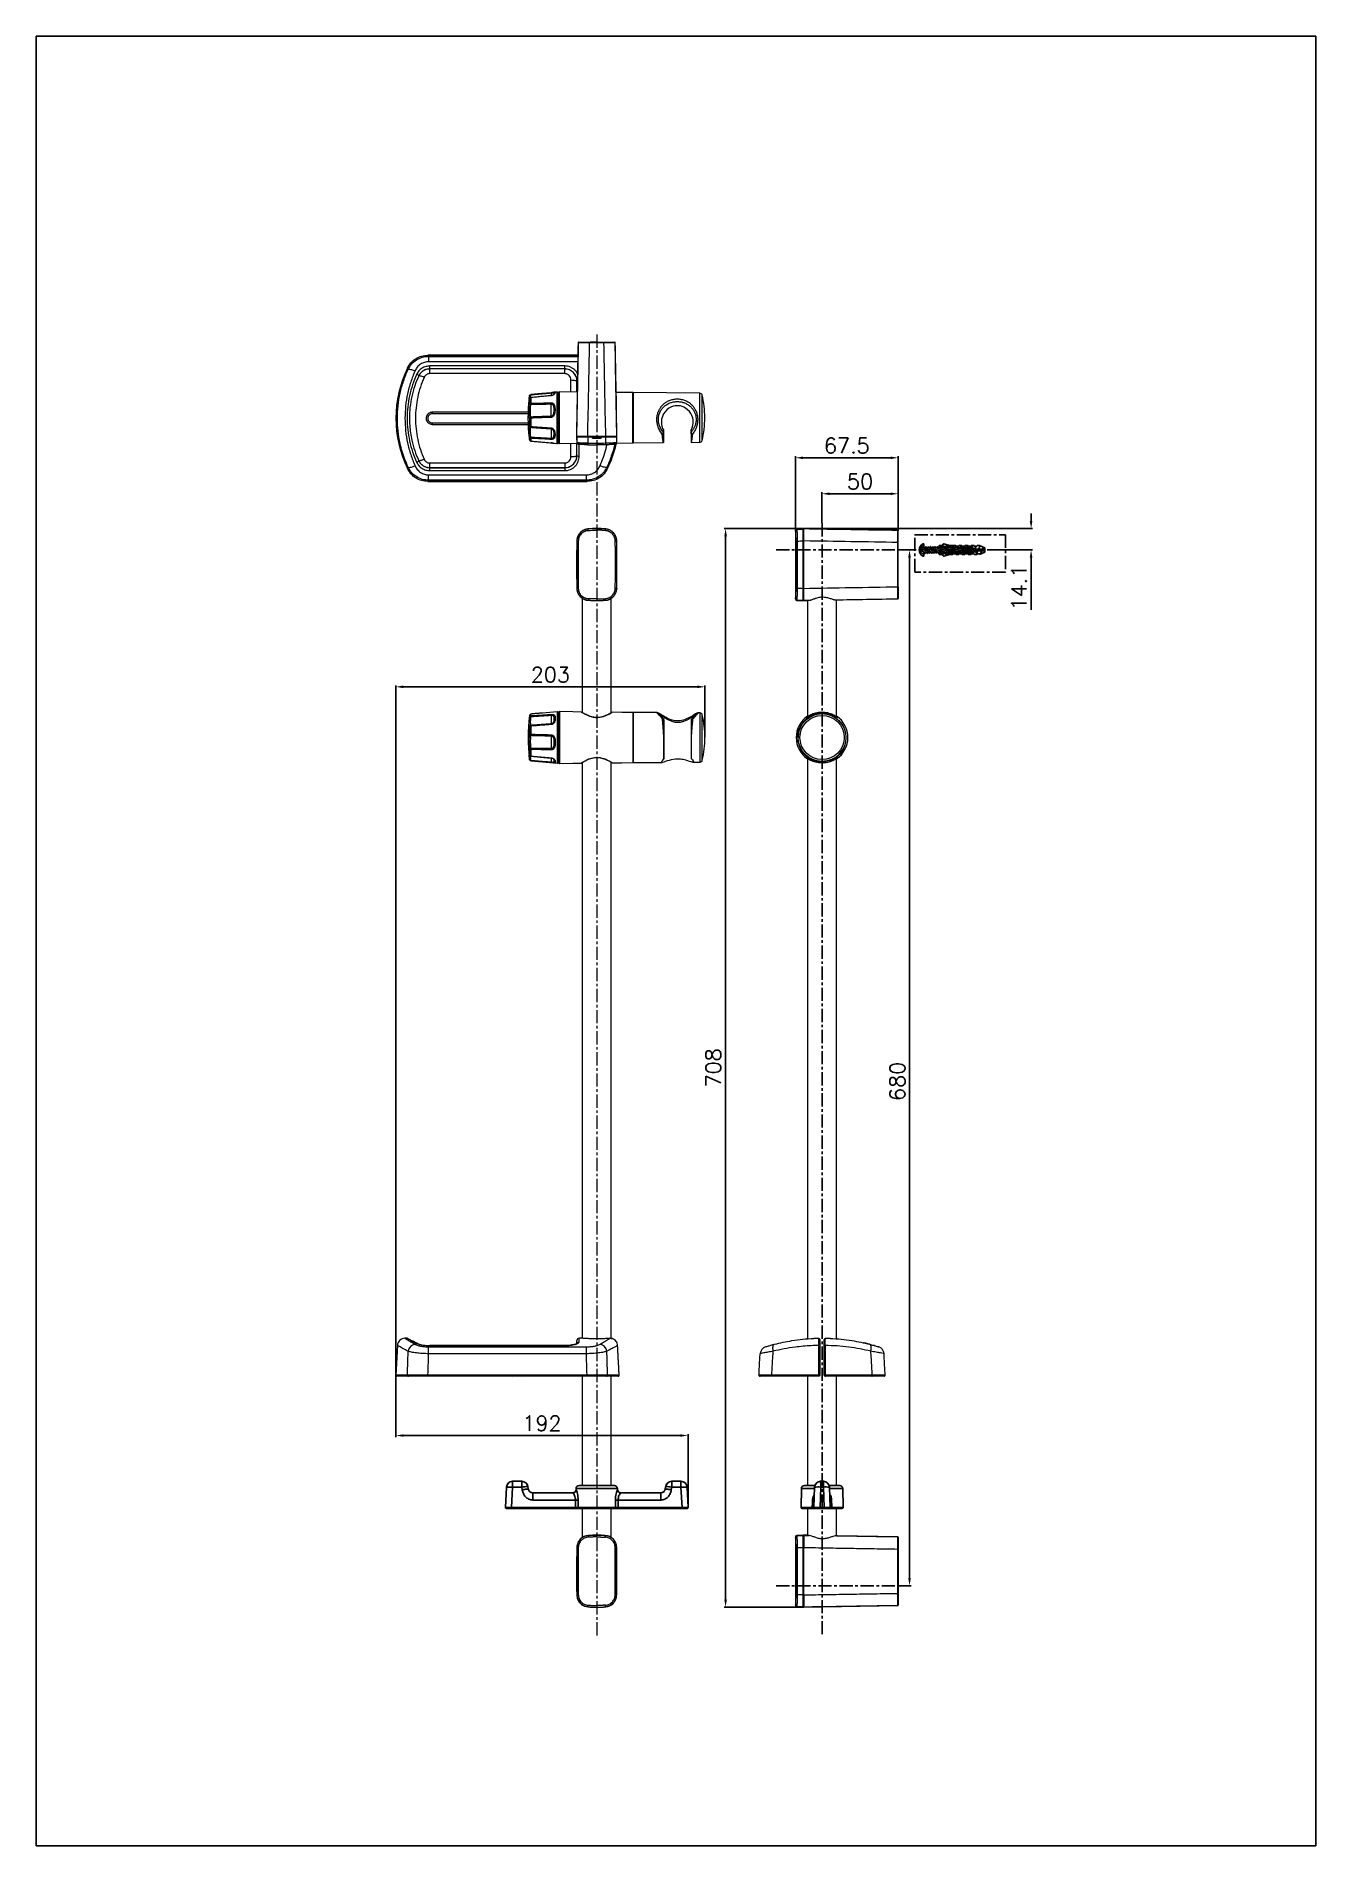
# Model space of a CAD drawing. Extents: x 277 to 1117, y -415 to 773.
import ezdxf

# ---------------------------------------------------------------- set-up
doc = ezdxf.new("R2010")
doc.units = 0
doc.header["$LTSCALE"] = 23.1
doc.header["$MEASUREMENT"] = 0
doc.linetypes.add('CENTER', pattern=[0.6, 0.375, -0.075, 0.075, -0.075])
doc.layers.get('0').update_dxf_attribs({"linetype": 'CONTINUOUS'})
doc.layers.get('Defpoints').update_dxf_attribs({"linetype": 'CONTINUOUS'})
doc.styles.get("Standard").update_dxf_attribs({"font": 'txt.shx', "bigfont": 'whgtxt.shx'})
doc.dimstyles.get("Standard").update_dxf_attribs({"dimtxt": 2.5, "dimasz": 0.18, "dimexe": 0.18, "dimexo": 0.0625, "dimgap": 0.09, "dimtad": 0, "dimtih": 1, "dimtoh": 1, "dimdec": 4, "dimzin": 0, "dimdsep": 46, "dimtxsty": 'Standard', "dimcen": 0.09, "dimadec": 0, "dimazin": 0, "dimtp": 0.001, "dimtm": 0.001, "dimtfac": 1, "dimtdec": 4, "dimtofl": 0, "dimtmove": 0, "dimatfit": 0, "dimfxl": 0, "dimtolj": 1, "dimtzin": 0, "dimarcsym": 0})

msp = doc.modelspace()

# ---------------------------------------------------------------- blocks, each defined once
blk = doc.blocks.new('*D86')
at = {"color": 2, "lineweight": -2, "transparency": 16777216}
for p, q in [((843.5, 435.8), (851.7, 435.8)), ((850.7, 430.8), (850.7, -239.2)), ((843.5, -244.2), (851.7, -244.2))]:
    blk.add_line(p, q, dxfattribs=at)
at = {"color": 2, "transparency": 16777216}
for points in [[(849.8, 430.8), (851.5, 430.8), (850.7, 435.8)], [(849.8, -239.2), (851.5, -239.2), (850.7, -244.2)]]:
    blk.add_solid(points, dxfattribs=at)
at = {"layer": 'Defpoints', "color": 0, "transparency": 16777216}
for p in [(843.2, 435.8), (843.2, -244.2), (850.7, -244.2)]:
    blk.add_point(p, dxfattribs=at)
at = {"color": 2, "transparency": 16777216, "insert": (842.7, 86.9), "char_height": 10, "attachment_point": 5, "rotation": 90}
blk.add_mtext('\\A1;680', dxfattribs=at)
blk = doc.blocks.new('*D87')
at = {"color": 2, "lineweight": -2, "transparency": 16777216}
for p, q in [((780.9, 449.8), (728.9, 449.8)), ((729.9, 444.8), (729.9, -253.3)), ((780.9, -258.3), (728.9, -258.3))]:
    blk.add_line(p, q, dxfattribs=at)
at = {"color": 2, "transparency": 16777216}
for points in [[(729.1, 444.8), (730.8, 444.8), (729.9, 449.8)], [(729.1, -253.3), (730.8, -253.3), (729.9, -258.3)]]:
    blk.add_solid(points, dxfattribs=at)
at = {"layer": 'Defpoints', "color": 0, "transparency": 16777216}
for p in [(781.2, 449.8), (729.9, -258.3), (781.2, -258.3)]:
    blk.add_point(p, dxfattribs=at)
at = {"color": 2, "transparency": 16777216, "insert": (721.9, 95.8), "char_height": 10, "attachment_point": 5, "rotation": 90}
blk.add_mtext('\\A1;708', dxfattribs=at)
blk = doc.blocks.new('*D88')
at = {"color": 2, "lineweight": -2, "transparency": 16777216}
for p, q in [((793.2, 453.6), (793.2, 473.7)), ((798.2, 472.7), (838.2, 472.7)), ((843.2, 448.6), (843.2, 473.7))]:
    blk.add_line(p, q, dxfattribs=at)
at = {"color": 2, "transparency": 16777216}
for points in [[(798.2, 473.5), (798.2, 471.8), (793.2, 472.7)], [(838.2, 473.5), (838.2, 471.8), (843.2, 472.7)]]:
    blk.add_solid(points, dxfattribs=at)
at = {"layer": 'Defpoints', "color": 0, "transparency": 16777216}
for p in [(843.2, 472.7), (793.2, 453.3), (843.2, 448.3)]:
    blk.add_point(p, dxfattribs=at)
at = {"color": 2, "transparency": 16777216, "insert": (818.2, 480.7), "char_height": 10, "attachment_point": 5}
blk.add_mtext('\\A1;50', dxfattribs=at)
blk = doc.blocks.new('*D89')
at = {"color": 2, "lineweight": -2, "transparency": 16777216}
for p, q in [((775.8, 448.9), (775.8, 497.3)), ((780.8, 496.3), (838.2, 496.3)), ((843.2, 448.6), (843.2, 497.3))]:
    blk.add_line(p, q, dxfattribs=at)
at = {"color": 2, "transparency": 16777216}
for points in [[(780.8, 497.1), (780.8, 495.4), (775.8, 496.3)], [(838.2, 497.1), (838.2, 495.4), (843.2, 496.3)]]:
    blk.add_solid(points, dxfattribs=at)
at = {"layer": 'Defpoints', "color": 0, "transparency": 16777216}
for p in [(843.2, 496.3), (775.8, 448.6), (843.2, 448.3)]:
    blk.add_point(p, dxfattribs=at)
at = {"color": 2, "transparency": 16777216, "insert": (809.5, 504.3), "char_height": 10, "attachment_point": 5}
blk.add_mtext('\\A1;67.5', dxfattribs=at)
blk = doc.blocks.new('*D90')
at = {"color": 2, "lineweight": -2, "transparency": 16777216}
for p, q in [((930.5, 454.8), (930.5, 459.8)), ((781.5, 449.8), (931.5, 449.8)), ((902.8, 435.8), (931.5, 435.8)), ((930.5, 430.8), (930.5, 396.4))]:
    blk.add_line(p, q, dxfattribs=at)
at = {"color": 2, "transparency": 16777216}
for points in [[(929.6, 454.8), (931.3, 454.8), (930.5, 449.8)], [(929.6, 430.8), (931.3, 430.8), (930.5, 435.8)]]:
    blk.add_solid(points, dxfattribs=at)
at = {"layer": 'Defpoints', "color": 0, "transparency": 16777216}
for p in [(781.2, 449.8), (902.5, 435.8), (930.5, 435.8)]:
    blk.add_point(p, dxfattribs=at)
at = {"color": 2, "transparency": 16777216, "insert": (922.5, 411.1), "char_height": 10, "attachment_point": 5, "rotation": 90}
blk.add_mtext('\\A1;14.1', dxfattribs=at)
blk = doc.blocks.new('*D91')
at = {"color": 2, "lineweight": -2, "transparency": 16777216}
for p, q in [((513.4, -105.7), (513.4, 346.9)), ((518.4, 345.9), (711.4, 345.9)), ((716.4, 312.9), (716.4, 346.9))]:
    blk.add_line(p, q, dxfattribs=at)
at = {"color": 2, "transparency": 16777216}
for points in [[(518.4, 346.8), (518.4, 345.1), (513.4, 345.9)], [(711.4, 346.8), (711.4, 345.1), (716.4, 345.9)]]:
    blk.add_solid(points, dxfattribs=at)
at = {"layer": 'Defpoints', "color": 0, "transparency": 16777216}
for p in [(716.4, 345.9), (716.4, 312.6), (513.4, -106)]:
    blk.add_point(p, dxfattribs=at)
at = {"color": 2, "transparency": 16777216, "insert": (614.9, 353.9), "char_height": 10, "attachment_point": 5}
blk.add_mtext('\\A1;203', dxfattribs=at)
blk = doc.blocks.new('*D92')
at = {"color": 2, "lineweight": -2, "transparency": 16777216}
for p, q in [((513.4, -106), (513.4, -146.6)), ((518.4, -145.6), (700.3, -145.6)), ((705.3, -192.6), (705.3, -144.6))]:
    blk.add_line(p, q, dxfattribs=at)
at = {"color": 2, "transparency": 16777216}
for points in [[(518.4, -144.8), (518.4, -146.4), (513.4, -145.6)], [(700.3, -144.8), (700.3, -146.4), (705.3, -145.6)]]:
    blk.add_solid(points, dxfattribs=at)
at = {"layer": 'Defpoints', "color": 0, "transparency": 16777216}
for p in [(513.4, -105.7), (705.3, -145.6), (705.3, -192.9)]:
    blk.add_point(p, dxfattribs=at)
at = {"color": 2, "transparency": 16777216, "insert": (609.4, -137.6), "char_height": 10, "attachment_point": 5}
blk.add_mtext('\\A1;192', dxfattribs=at)

# ---------------------------------------------------------------- dimensions: what is measured, and where the dimension line sits
for base, p1, override, picture, middle in [((843.243, 496.27), (775.792, 448.614), {"dimtxt": 10, "dimasz": 5, "dimexe": 1, "dimexo": 0.3, "dimgap": 3, "dimtad": 1, "dimtih": 0, "dimtoh": 0, "dimdec": 1, "dimcen": 0, "dimclrd": 2, "dimclre": 2, "dimclrt": 2, "dimtp": 0.1, "dimtm": 0, "dimtfac": 0.5, "dimtdec": 2, "dimatfit": 3}, '*D89', (809.518, 496.27)), ((843.243, 472.667), (793.243, 453.29), {"dimtxt": 10, "dimasz": 5, "dimexe": 1, "dimexo": 0.3, "dimgap": 3, "dimtad": 1, "dimtih": 0, "dimtoh": 0, "dimdec": 0, "dimcen": 0, "dimclrd": 2, "dimclre": 2, "dimclrt": 2, "dimtp": 0.1, "dimtm": 0, "dimtfac": 0.5, "dimtdec": 2, "dimatfit": 3}, '*D88', (818.243, 472.667))]:
    dim = msp.add_linear_dim(base=base, p1=p1, p2=(843.243, 448.268), dimstyle='Standard', override=override)
    dim.commit()
    dim.dimension.update_dxf_attribs({"geometry": picture, "text_midpoint": middle, "dimtype": 160})
for base, p2, override, picture, middle in [((930.467, 435.755), (902.498, 435.755), {"dimtxt": 10, "dimasz": 5, "dimexe": 1, "dimexo": 0.3, "dimgap": 3, "dimtad": 1, "dimtih": 0, "dimtoh": 0, "dimdec": 1, "dimcen": 0, "dimclrd": 2, "dimclre": 2, "dimclrt": 2, "dimtp": 0.1, "dimtm": 0, "dimtfac": 0.5, "dimtdec": 2, "dimatfit": 3}, '*D90', (922.467, 411.088)), ((729.927, -258.322), (781.243, -258.322), {"dimtxt": 10, "dimasz": 5, "dimexe": 1, "dimexo": 0.3, "dimgap": 3, "dimtad": 1, "dimtih": 0, "dimtoh": 0, "dimdec": 0, "dimcen": 0, "dimclrd": 2, "dimclre": 2, "dimclrt": 2, "dimtp": 0.1, "dimtm": 0, "dimtfac": 0.5, "dimtdec": 2, "dimatfit": 3}, '*D87', (721.927, 95.755))]:
    dim = msp.add_linear_dim(base=base, p1=(781.243, 449.832), p2=p2, angle=90, dimstyle='Standard', override=override)
    dim.commit()
    dim.dimension.update_dxf_attribs({"geometry": picture, "text_midpoint": middle})
dim = msp.add_linear_dim(base=(850.681, -244.245), p1=(843.243, 435.755), p2=(843.243, -244.245), angle=90, text='680', dimstyle='Standard', override={"dimtxt": 10, "dimasz": 5, "dimexe": 1, "dimexo": 0.3, "dimgap": 3, "dimtad": 1, "dimtih": 0, "dimtoh": 0, "dimdec": 2, "dimcen": 0, "dimclrd": 2, "dimclre": 2, "dimclrt": 2, "dimtp": 0.1, "dimtm": 0, "dimtfac": 0.5, "dimtdec": 2, "dimatfit": 3})
dim.commit()
dim.dimension.update_dxf_attribs({"geometry": '*D86', "text_midpoint": (850.681, 86.921), "dimtype": 160})
for base, p1, p2, picture, middle in [((716.357, 345.937), (513.447, -105.989), (716.357, 312.647), '*D91', (614.902, 353.937)), ((705.328, -145.61), (513.447, -105.689), (705.328, -192.867), '*D92', (609.387, -137.61))]:
    dim = msp.add_linear_dim(base=base, p1=p1, p2=p2, dimstyle='Standard', override={"dimtxt": 10, "dimasz": 5, "dimexe": 1, "dimexo": 0.3, "dimgap": 3, "dimtad": 1, "dimtih": 0, "dimtoh": 0, "dimdec": 0, "dimcen": 0, "dimclrd": 2, "dimclre": 2, "dimclrt": 2, "dimtp": 0.1, "dimtm": 0, "dimtfac": 0.5, "dimtdec": 2, "dimatfit": 3})
    dim.commit()
    dim.dimension.update_dxf_attribs({"geometry": picture, "text_midpoint": middle})

# ---------------------------------------------------------------- linework, layer by layer
at = {"color": 2, "linetype": 'Continuous', "lineweight": 15}
for p, q in [((633.218, 571.911), (633.3, 571.911)), ((640.659, 571.911), (650.07, 571.911)), ((657.429, 571.911), (657.511, 571.911)), ((534.997, 562.885), (534.997, 559.379)), ((534.997, 562.885), (633.054, 562.885)), ((624.365, 554.584), (535.705, 554.584)), ((535.705, 551.525), (535.705, 554.584)), ((624.365, 551.525), (535.705, 551.525)), ((535.73, 554.639), (535.73, 556.55)), ((624.365, 554.639), (535.73, 554.639)), ((624.365, 554.639), (624.365, 556.55)), ((624.365, 554.584), (624.365, 554.639)), ((624.365, 551.525), (624.365, 554.584)), ((628.365, 539.429), (628.365, 547.358)), ((632.365, 539.362), (632.365, 546.713)), ((601.114, 535.035), (601.114, 531.528)), ((602.019, 535.785), (602.019, 532.067)), ((615.391, 538.839), (615.391, 537.167)), ((619.129, 539.467), (619.129, 505.657)), ((713.052, 506.445), (713.052, 538.68)), ((714.5, 507.605), (714.5, 537.52)), ((537.365, 526.174), (537.365, 525.205)), ((600.132, 526.174), (537.365, 526.174)), ((615.391, 523.507), (615.391, 531.656)), ((537.365, 519.205), (537.365, 518.237)), ((537.365, 518.237), (600.132, 518.237)), ((601.114, 522.337), (601.114, 517.138)), ((602.019, 522.323), (602.019, 516.812)), ((615.391, 515.379), (615.391, 508.929)), ((601.114, 509.863), (601.114, 508.172)), ((628.365, 497.053), (628.365, 505.307)), ((632.365, 497.698), (632.365, 505.358)), ((642.551, 509.9), (639.453, 509.9)), ((647.943, 510.107), (642.787, 510.107)), ((647.576, 508.9), (643.154, 508.9)), ((651.277, 509.9), (648.179, 509.9)), ((535.705, 489.826), (535.705, 492.886)), ((535.705, 492.886), (624.365, 492.886)), ((535.705, 489.826), (624.365, 489.826)), ((535.73, 487.861), (535.73, 489.772)), ((535.73, 489.772), (624.365, 489.772)), ((624.365, 492.886), (624.365, 489.826)), ((624.365, 489.826), (624.365, 489.772)), ((624.365, 489.772), (624.365, 487.861)), ((534.997, 481.526), (534.997, 485.032)), ((638.533, 481.526), (534.997, 481.526)), ((638.533, 481.526), (638.533, 485.032)), ((780.938, 449.535), (780.938, 449.761)), ((780.938, 410.578), (780.938, 441.7)), ((842.949, 448.567), (842.949, 448.755)), ((842.949, 411.612), (842.949, 440.711)), ((780.938, 402.557), (780.938, 402.712)), ((842.949, 403.635), (842.949, 403.735)), ((602.16, 328.053), (602.16, 326.941)), ((615.531, 327.295), (615.531, 321.609)), ((619.27, 329.552), (619.27, 296.625)), ((669.159, 312.615), (669.159, 329.153)), ((713.193, 313.447), (713.193, 328.764)), ((714.64, 313.389), (714.64, 327.604)), ((601.255, 319.718), (601.255, 314.691)), ((602.16, 320.143), (602.16, 314.814)), ((615.531, 313.75), (615.531, 305.321)), ((669.159, 296.141), (669.159, 312.615)), ((713.193, 296.53), (713.193, 313.447)), ((714.64, 297.69), (714.64, 313.389)), ((601.255, 305.185), (601.255, 301.207)), ((602.16, 304.737), (602.16, 300.519)), ((615.531, 299.186), (615.531, 296.359)), ((633.865, -84.211), (633.865, -81.725)), ((534.997, -91.893), (534.997, -87.381)), ((534.997, -87.381), (638.533, -87.381)), ((638.533, -91.893), (534.997, -91.893)), ((535.73, -86.536), (535.73, -86.478)), ((535.73, -86.536), (624.365, -86.536)), ((624.365, -86.478), (624.365, -86.536)), ((638.533, -91.893), (638.533, -87.381)), ((521.071, -105.989), (513.447, -105.989)), ((534.533, -106.725), (534.533, -105.989)), ((638.996, -105.989), (534.533, -105.989)), ((638.996, -106.725), (638.996, -105.989)), ((660.056, -105.989), (652.458, -105.989)), ((791.23, -105.989), (760.235, -105.989)), ((791.743, -106.025), (791.23, -106.025)), ((795.257, -106.025), (794.743, -106.025)), ((826.252, -105.989), (795.257, -105.989))]:
    msp.add_line(p, q, dxfattribs=at)
at = {"color": 7, "linetype": 'Continuous', "lineweight": 15}
for p, q in [((633.518, 572.205), (633.6, 572.205)), ((657.129, 572.205), (657.212, 572.205)), ((633.067, 563.625), (534.533, 563.625)), ((534.533, 563.625), (534.533, 563.624)), ((534.533, 563.624), (633.067, 563.624)), ((632.988, 559.379), (534.997, 559.379)), ((657.721, 560.453), (657.684, 562.437)), ((624.365, 556.55), (535.73, 556.55)), ((619.129, 539.467), (617.523, 539.326)), ((620.217, 506.067), (620.217, 539.057)), ((620.722, 539.557), (620.722, 505.567)), ((632.738, 545.914), (632.115, 510.205)), ((658.615, 510.205), (657.991, 545.914)), ((669.019, 506.056), (669.019, 539.068)), ((713.052, 538.68), (669.217, 539.063)), ((669.217, 539.063), (669.217, 506.063)), ((600.103, 525.205), (537.365, 525.205)), ((537.365, 519.205), (600.103, 519.205)), ((602.019, 509.1), (602.019, 507.307)), ((617.524, 505.798), (619.129, 505.657)), ((632.12, 509.9), (632.186, 506.109)), ((639.447, 510.205), (632.238, 510.205)), ((633.865, 497.401), (633.865, 505.064)), ((651.283, 510.205), (639.447, 510.205)), ((642.865, 509.505), (642.865, 509.905)), ((647.565, 509.205), (643.165, 509.205)), ((647.865, 509.905), (647.865, 509.505)), ((658.492, 510.205), (651.283, 510.205)), ((658.543, 506.109), (658.609, 509.9)), ((669.217, 506.063), (689.217, 506.237)), ((707.217, 506.394), (713.052, 506.445)), ((707.217, 506.414), (707.217, 506.394)), ((535.73, 487.861), (624.365, 487.861)), ((638.996, 480.787), (534.533, 480.787)), ((534.533, 480.786), (534.533, 480.787)), ((534.533, 480.786), (638.996, 480.786)), ((534.997, 485.032), (638.533, 485.032)), ((638.996, 480.786), (638.996, 480.787)), ((775.744, 448.755), (775.744, 403.629)), ((780.538, 449.754), (776.723, 449.753)), ((780.938, 449.761), (780.538, 449.754)), ((780.538, 449.754), (780.538, 449.754)), ((781.243, 449.539), (781.243, 449.832)), ((842.949, 448.755), (781.243, 449.832)), ((781.243, 441.704), (781.243, 449.539)), ((781.243, 410.573), (781.243, 441.704)), ((843.243, 411.617), (843.243, 440.706)), ((635.815, 404.032), (635.815, 329.069)), ((654.915, 328.816), (654.915, 404.031)), ((781.243, 402.707), (781.243, 410.573)), ((843.243, 404.034), (843.243, 403.935)), ((776.725, 402.63), (780.938, 402.557)), ((781.243, 402.857), (781.243, 403.012)), ((781.243, 402.707), (781.243, 402.568)), ((781.243, 402.558), (783.175, 402.592)), ((783.693, 402.493), (783.693, 326.25)), ((802.793, 326.249), (802.793, 402.986)), ((803.319, 402.944), (842.949, 403.635)), ((601.255, 327.18), (601.255, 326.131)), ((619.27, 329.552), (609.775, 328.721)), ((620.357, 296.152), (620.357, 329.142)), ((620.862, 329.642), (620.862, 295.652)), ((635.235, 329.374), (635.242, 329.37)), ((655.478, 329.166), (655.477, 329.165)), ((685.028, 329.01), (669.357, 329.147)), ((669.357, 329.147), (669.357, 296.167)), ((707.371, 324.211), (707.373, 324.124)), ((713.193, 328.764), (711.679, 328.778)), ((707.357, 313.449), (707.357, 298.935)), ((601.195, 298.605), (601.203, 298.551)), ((601.203, 298.551), (601.283, 297.995)), ((689.357, 298.741), (689.341, 298.686)), ((707.365, 298.878), (707.357, 298.935)), ((707.361, 298.906), (707.361, 298.878)), ((707.495, 298.619), (707.372, 298.824)), ((783.693, 298.576), (783.693, -82.103)), ((802.793, -82.102), (802.793, 298.576)), ((609.775, 296.573), (619.27, 295.742)), ((619.27, 296.625), (619.27, 295.742)), ((635.211, 295.904), (635.215, 295.906)), ((635.815, 296.232), (635.815, -81.765)), ((654.915, -81.937), (654.915, 296.421)), ((655.494, 296.117), (655.499, 296.114)), ((669.357, 296.147), (688.282, 296.312)), ((669.357, 296.167), (669.357, 296.147)), ((708.442, 296.488), (713.193, 296.53)), ((520.866, -81.725), (519.459, -81.725)), ((521.417, -81.83), (520.865, -81.725)), ((635.316, -81.725), (633.865, -81.725)), ((783.347, -82.135), (783.349, -82.136)), ((514.47, -86.462), (513.447, -105.989)), ((624.365, -86.478), (535.73, -86.478)), ((632.365, -85.681), (632.365, -83.225)), ((761.769, -85.824), (760.813, -86.005)), ((791.743, -86.504), (791.743, -106.015)), ((794.743, -106.015), (794.743, -86.504)), ((822.905, -85.304), (821.93, -85.09)), ((823.23, -85.375), (822.905, -85.304)), ((521.699, -106.725), (514.146, -106.725)), ((638.996, -106.725), (534.533, -106.725)), ((635.815, -106.725), (635.115, -106.725)), ((635.815, -106.725), (635.815, -178.394)), ((659.351, -106.725), (651.83, -106.725)), ((654.915, -178.394), (654.915, -106.725)), ((659.351, -106.725), (656.931, -106.725)), ((660.057, -106.025), (660.056, -105.989)), ((660.056, -105.989), (660.056, -105.989)), ((660.057, -106.025), (660.057, -106.025)), ((791.043, -106.725), (760.541, -106.725)), ((783.693, -106.725), (782.993, -106.725)), ((783.693, -106.725), (783.693, -178.394)), ((791.743, -106.025), (791.743, -106.015)), ((794.743, -106.025), (794.743, -106.015)), ((825.945, -106.725), (795.443, -106.725)), ((802.793, -178.394), (802.793, -106.725)), ((803.493, -106.725), (802.807, -106.725)), ((635.815, -193.394), (635.815, -212.52)), ((654.915, -212.543), (654.915, -193.394)), ((783.693, -193.394), (783.693, -211.14)), ((802.793, -211.478), (802.793, -193.394)), ((775.744, -212.119), (775.744, -257.245)), ((780.938, -211.047), (776.725, -211.12)), ((783.184, -211.082), (781.243, -211.048)), ((781.243, -211.197), (781.243, -219.063)), ((781.243, -211.502), (781.243, -211.347)), ((781.243, -219.072), (781.243, -211.502)), ((842.949, -212.125), (803.312, -211.433)), ((781.243, -250.195), (781.243, -219.063)), ((843.245, -231.378), (843.242, -231.378)), ((843.243, -240.861), (843.244, -244.536)), ((843.243, -247.932), (843.243, -244.258)), ((643.117, -258.28), (643.117, -258.28)), ((776.723, -258.243), (779.938, -258.299)), ((781.243, -250.195), (781.243, -258.03)), ((781.243, -258.322), (842.949, -257.245)), ((781.243, -258.322), (781.243, -258.03))]:
    msp.add_line(p, q, dxfattribs=at)
at = {"color": 1, "linetype": 'CENTER', "lineweight": 0}
msp.add_line((645.365, 577.236), (645.365, -277.065), dxfattribs=at)
at = {"color": 1, "linetype": 'CENTER'}
for p, q in [((793.243, 453.29), (793.243, -277.065)), ((763.118, 435.755), (902.498, 435.755)), ((763.118, -244.245), (848.966, -244.245))]:
    msp.add_line(p, q, dxfattribs=at)
at = {"color": 7, "linetype": 'Continuous'}
for p, q in [((859.562, 439.755), (860.062, 439.755)), ((876.86, 438.755), (873.192, 439.738)), ((857.062, 436.255), (858.956, 436.255)), ((857.062, 435.255), (858.956, 435.255)), ((858.266, 436.952), (857.512, 437.705)), ((857.512, 433.805), (858.266, 434.558)), ((858.956, 435.755), (858.266, 436.952)), ((858.266, 435.255), (858.266, 436.255)), ((858.266, 434.558), (858.956, 435.755)), ((858.668, 436.255), (858.668, 435.255)), ((858.956, 436.255), (858.956, 435.255)), ((859.562, 431.755), (860.062, 431.755)), ((861.155, 437.255), (860.062, 437.255)), ((861.905, 434.255), (860.062, 434.255)), ((860.812, 433.456), (860.405, 434.255)), ((861.052, 434.255), (860.812, 433.456)), ((861.155, 437.255), (861.562, 438.054)), ((861.514, 438.008), (861.562, 438.054)), ((861.562, 438.054), (861.802, 437.255)), ((862.655, 437.255), (861.802, 437.255)), ((862.312, 433.456), (861.905, 434.255)), ((862.552, 434.255), (862.312, 433.456)), ((863.405, 434.255), (862.552, 434.255)), ((862.655, 437.255), (863.062, 438.054)), ((863.014, 438.008), (863.062, 438.054)), ((863.062, 438.054), (863.302, 437.255)), ((864.155, 437.255), (863.302, 437.255)), ((863.812, 433.456), (863.405, 434.255)), ((864.052, 434.255), (863.812, 433.456)), ((864.905, 434.255), (864.052, 434.255)), ((864.155, 437.255), (864.562, 438.054)), ((864.514, 438.008), (864.562, 438.054)), ((864.562, 438.054), (864.802, 437.255)), ((865.655, 437.255), (864.802, 437.255)), ((865.312, 433.456), (864.905, 434.255)), ((865.552, 434.255), (865.312, 433.456)), ((866.405, 434.255), (865.552, 434.255)), ((865.655, 437.255), (866.062, 438.054)), ((866.014, 438.008), (866.062, 438.054)), ((866.062, 438.054), (866.302, 437.255)), ((867.155, 437.255), (866.302, 437.255)), ((866.812, 433.456), (866.405, 434.255)), ((867.052, 434.255), (866.812, 433.456)), ((867.905, 434.255), (867.052, 434.255)), ((867.155, 437.255), (867.562, 438.054)), ((867.514, 438.008), (867.562, 438.054)), ((867.562, 438.054), (867.802, 437.255)), ((868.655, 437.255), (867.802, 437.255)), ((868.312, 433.456), (867.905, 434.255)), ((868.552, 434.255), (868.312, 433.456)), ((869.405, 434.255), (868.552, 434.255)), ((868.655, 437.255), (869.062, 438.054)), ((869.014, 438.008), (869.062, 438.054)), ((869.062, 438.054), (869.302, 437.255)), ((870.155, 437.255), (869.302, 437.255)), ((869.812, 433.456), (869.405, 434.255)), ((870.052, 434.255), (869.812, 433.456)), ((870.905, 434.255), (870.052, 434.255)), ((870.062, 438.755), (870.062, 437.255)), ((870.062, 438.755), (872.562, 438.755)), ((878.062, 438.005), (870.062, 438.005)), ((870.062, 434.11), (870.062, 432.755)), ((878.062, 433.505), (870.062, 433.505)), ((870.062, 432.755), (872.562, 432.755)), ((870.155, 437.255), (870.562, 438.054)), ((870.562, 438.054), (870.802, 437.255)), ((871.655, 437.255), (870.802, 437.255)), ((871.312, 433.456), (870.905, 434.255)), ((871.552, 434.255), (871.312, 433.456)), ((872.405, 434.255), (871.552, 434.255)), ((871.655, 437.255), (872.062, 438.054)), ((872.062, 438.054), (872.302, 437.255)), ((873.155, 437.255), (872.302, 437.255)), ((872.812, 433.456), (872.405, 434.255)), ((872.562, 439.255), (872.562, 438.755)), ((872.562, 432.255), (872.562, 432.755)), ((873.052, 434.255), (872.812, 433.456)), ((873.905, 434.255), (873.052, 434.255)), ((873.155, 437.255), (873.562, 438.054)), ((876.86, 432.755), (873.192, 431.772)), ((873.562, 438.054), (873.802, 437.255)), ((874.655, 437.255), (873.802, 437.255)), ((874.312, 433.456), (873.905, 434.255)), ((874.552, 434.255), (874.312, 433.456)), ((875.405, 434.255), (874.552, 434.255)), ((874.655, 437.255), (875.062, 438.054)), ((875.062, 438.054), (875.302, 437.255)), ((876.155, 437.255), (875.302, 437.255)), ((875.812, 433.456), (875.405, 434.255)), ((876.052, 434.255), (875.812, 433.456)), ((876.905, 434.255), (876.052, 434.255)), ((876.155, 437.255), (876.562, 438.054)), ((876.562, 438.054), (876.802, 437.255)), ((877.655, 437.255), (876.802, 437.255)), ((876.86, 438.755), (881.062, 438.755)), ((876.86, 432.755), (879.062, 432.755)), ((877.312, 433.456), (876.905, 434.255)), ((877.552, 434.255), (877.312, 433.456)), ((878.405, 434.255), (877.552, 434.255)), ((877.655, 437.255), (878.062, 438.054)), ((878.062, 438.054), (878.302, 437.255)), ((884.673, 436.255), (878.062, 438.005)), ((884.673, 435.255), (878.062, 433.505)), ((878.062, 434.255), (878.062, 433.505)), ((879.155, 437.255), (878.302, 437.255)), ((878.812, 433.456), (878.405, 434.255)), ((879.052, 434.255), (878.812, 433.456)), ((879.905, 434.255), (879.052, 434.255)), ((879.062, 433.255), (879.062, 432.755)), ((881.062, 433.255), (879.062, 433.255)), ((879.155, 437.255), (879.562, 438.054)), ((879.562, 438.054), (879.802, 437.255)), ((880.655, 437.255), (879.802, 437.255)), ((880.312, 433.456), (879.905, 434.255)), ((880.552, 434.255), (880.312, 433.456)), ((881.405, 434.255), (880.552, 434.255)), ((880.655, 437.255), (881.062, 438.054)), ((881.062, 438.755), (881.062, 438.255)), ((881.062, 438.255), (883.062, 438.255)), ((881.062, 438.054), (881.302, 437.255)), ((881.062, 432.755), (881.062, 433.255)), ((881.062, 432.755), (883.062, 432.755)), ((882.155, 437.255), (881.302, 437.255)), ((881.812, 433.456), (881.405, 434.255)), ((882.052, 434.255), (881.812, 433.456)), ((882.905, 434.255), (882.052, 434.255)), ((882.155, 437.255), (882.562, 438.054)), ((882.562, 438.054), (882.802, 437.255)), ((883.655, 437.255), (882.802, 437.255)), ((883.312, 433.456), (882.905, 434.255)), ((883.062, 438.255), (883.062, 438.755)), ((883.062, 438.755), (885.062, 438.755)), ((883.062, 433.255), (883.062, 432.755)), ((885.062, 433.255), (883.062, 433.255)), ((883.552, 434.255), (883.312, 433.456)), ((884.405, 434.255), (883.552, 434.255)), ((883.655, 437.255), (884.062, 438.054)), ((884.062, 438.054), (884.302, 437.255)), ((885.155, 437.255), (884.302, 437.255)), ((884.812, 433.456), (884.405, 434.255)), ((899.562, 436.255), (884.673, 436.255)), ((884.673, 435.255), (899.562, 435.255)), ((885.052, 434.255), (884.812, 433.456)), ((885.905, 434.255), (885.052, 434.255)), ((885.062, 438.755), (885.062, 438.255)), ((885.062, 438.255), (887.062, 438.255)), ((885.062, 432.755), (885.062, 433.255)), ((885.062, 432.755), (887.062, 432.755)), ((885.155, 437.255), (885.562, 438.054)), ((885.562, 438.054), (885.802, 437.255)), ((886.655, 437.255), (885.802, 437.255)), ((886.312, 433.456), (885.905, 434.255)), ((886.552, 434.255), (886.312, 433.456)), ((887.405, 434.255), (886.552, 434.255)), ((886.655, 437.255), (887.062, 438.054)), ((887.062, 438.255), (887.062, 438.755)), ((887.062, 438.755), (889.062, 438.755)), ((887.062, 438.054), (887.302, 437.255)), ((887.062, 433.255), (887.062, 432.755)), ((889.062, 433.255), (887.062, 433.255)), ((888.155, 437.255), (887.302, 437.255)), ((887.812, 433.456), (887.405, 434.255)), ((888.052, 434.255), (887.812, 433.456)), ((888.905, 434.255), (888.052, 434.255)), ((888.155, 437.255), (888.562, 438.054)), ((888.562, 438.054), (888.802, 437.255)), ((889.655, 437.255), (888.802, 437.255)), ((889.312, 433.456), (888.905, 434.255)), ((889.062, 438.755), (889.062, 438.255)), ((889.062, 438.255), (891.062, 438.255)), ((889.062, 432.755), (889.062, 433.255)), ((889.062, 432.755), (891.062, 432.755)), ((889.552, 434.255), (889.312, 433.456)), ((890.062, 434.255), (889.552, 434.255)), ((889.655, 437.255), (890.062, 438.054)), ((890.062, 438.054), (890.302, 437.255)), ((890.302, 437.255), (890.062, 437.255)), ((890.405, 434.255), (891.052, 434.255)), ((890.812, 433.456), (890.405, 434.255)), ((891.052, 434.255), (890.812, 433.456)), ((891.062, 438.255), (891.062, 438.755)), ((891.062, 438.755), (893.062, 438.755)), ((891.062, 433.255), (891.062, 432.755)), ((893.062, 433.255), (891.062, 433.255)), ((891.15, 437.208), (891.155, 437.208)), ((891.155, 437.208), (891.562, 438.007)), ((891.802, 437.208), (891.155, 437.208)), ((891.562, 438.007), (891.802, 437.208)), ((892.312, 433.65), (891.908, 434.444)), ((891.931, 434.449), (892.552, 434.449)), ((892.552, 434.449), (892.312, 433.65)), ((893.302, 436.806), (892.881, 436.806)), ((893.062, 438.755), (893.062, 438.255)), ((893.062, 438.255), (895.062, 438.255)), ((893.062, 432.755), (893.062, 433.255)), ((893.062, 432.755), (895.062, 432.755)), ((893.812, 434.281), (893.484, 434.924)), ((894.052, 435.08), (893.812, 434.281)), ((893.844, 435.08), (894.052, 435.08)), ((894.308, 436.201), (894.336, 436.255)), ((894.696, 436.255), (894.795, 435.924)), ((895.062, 438.255), (895.062, 438.755)), ((895.062, 438.755), (896.562, 438.755)), ((895.062, 433.255), (895.062, 432.755)), ((896.562, 433.255), (895.062, 433.255)), ((896.562, 438.755), (900.062, 437.255)), ((896.562, 432.755), (900.062, 434.255)), ((896.562, 432.755), (896.562, 433.255)), ((899.562, 435.255), (899.562, 436.255)), ((900.062, 437.255), (900.062, 434.255))]:
    msp.add_line(p, q, dxfattribs=at)
for p, q in [((860.062, 437.255), (860.062, 439.755)), ((860.062, 431.755), (860.062, 434.255)), ((590.082, -107.264), (590.082, -107.254)), ((596.133, -107.254), (596.135, -107.264)), ((596.133, -175.644), (590.082, -175.644)), ((596.135, -175.654), (590.082, -175.654)), ((694.579, -175.644), (694.577, -175.654)), ((694.577, -175.654), (700.63, -175.654)), ((700.63, -175.644), (694.579, -175.644)), ((700.63, -175.654), (700.63, -175.644)), ((586.087, -179.443), (585.384, -192.867)), ((600.376, -180.673), (600.074, -178.958)), ((629.759, -183.144), (603.329, -183.144)), ((629.759, -183.144), (603.329, -183.144)), ((631.772, -180.359), (631.757, -181.178)), ((633.771, -178.394), (645.356, -178.394)), ((645.356, -178.394), (656.941, -178.394)), ((658.955, -181.179), (658.94, -180.359)), ((687.383, -183.144), (660.953, -183.144)), ((660.953, -183.144), (687.383, -183.144)), ((690.336, -180.673), (690.638, -178.958)), ((704.625, -179.443), (705.328, -192.867)), ((779.659, -180.359), (779.44, -192.885)), ((781.659, -178.394), (788.58, -178.394)), ((787.912, -192.876), (788.379, -179.513)), ((797.907, -178.394), (804.827, -178.394)), ((798.108, -179.513), (798.574, -192.876)), ((807.046, -192.885), (806.828, -180.359)), ((589.381, -193.394), (585.883, -193.394)), ((657.141, -193.394), (633.571, -193.394)), ((701.331, -193.394), (659.355, -193.394)), ((704.829, -193.394), (701.331, -193.394)), ((787.072, -193.394), (779.94, -193.394)), ((791.908, -193.394), (788.412, -193.394)), ((794.579, -193.394), (791.908, -193.394)), ((798.075, -193.394), (794.579, -193.394)), ((806.546, -193.394), (799.415, -193.394))]:
    msp.add_line(p, q)
at = {"color": 2, "linetype": 'Continuous'}
for p, q in [((872.959, 439.741), (872.562, 438.89)), ((870.051, 434.25), (857.642, 437.575)), ((860.062, 433.351), (857.693, 433.986)), ((860.062, 438.119), (858.123, 438.639)), ((860.062, 432.159), (858.359, 432.615)), ((861.136, 434.255), (858.499, 434.962)), ((865.585, 434.255), (858.956, 436.031)), ((860.062, 439.311), (859.183, 439.547)), ((861.672, 437.688), (861.411, 437.757)), ((862.447, 433.904), (862.027, 434.016)), ((874.547, 434.238), (862.731, 437.404)), ((863.835, 433.532), (863.764, 433.551)), ((866.177, 437.673), (865.881, 437.752)), ((866.943, 433.891), (866.535, 434)), ((879.043, 434.225), (867.225, 437.392)), ((868.331, 433.519), (868.272, 433.535)), ((870.681, 437.658), (870.399, 437.733)), ((871.439, 433.878), (871.043, 433.985)), ((883.539, 434.212), (871.719, 437.38)), ((872.499, 438.755), (872.15, 438.005)), ((872.52, 433.505), (872.171, 432.755)), ((872.827, 433.506), (872.78, 433.519)), ((874.989, 433.505), (874.323, 432.075)), ((875.178, 439.206), (874.619, 438.005)), ((875.186, 437.643), (874.893, 437.721)), ((875.935, 433.866), (875.551, 433.969)), ((888.036, 434.2), (876.213, 437.368)), ((877.437, 438.755), (877.088, 438.005)), ((877.458, 433.505), (877.109, 432.755)), ((877.324, 433.494), (877.288, 433.503)), ((879.69, 437.628), (879.387, 437.709)), ((879.907, 438.755), (879.393, 437.653)), ((880.19, 434.068), (879.811, 433.255)), ((880.432, 433.853), (880.059, 433.953)), ((891.694, 434.411), (880.706, 437.356)), ((882.143, 438.255), (881.59, 437.071)), ((881.82, 433.481), (881.796, 433.487)), ((883.007, 434.814), (882.047, 432.755)), ((882.563, 438.05), (882.561, 438.051)), ((884.845, 438.755), (883.788, 436.489)), ((884.195, 437.613), (883.88, 437.697)), ((884.928, 433.84), (884.567, 433.937)), ((885.682, 435.255), (884.749, 433.255)), ((894.022, 434.98), (885.2, 437.343)), ((887.314, 438.755), (886.148, 436.255)), ((886.316, 433.468), (886.304, 433.471)), ((887.062, 432.92), (886.985, 432.755)), ((887.068, 438.035), (887.054, 438.039)), ((888.151, 435.255), (887.218, 433.255)), ((888.699, 437.598), (888.374, 437.685)), ((889.55, 438.255), (888.617, 436.255)), ((889.424, 433.828), (889.075, 433.921)), ((890.62, 435.255), (889.454, 432.755)), ((894.782, 435.968), (889.694, 437.331)), ((892.252, 438.755), (891.086, 436.255)), ((892.478, 434.201), (891.961, 434.34)), ((893.089, 435.255), (892.157, 433.255)), ((894.488, 438.255), (893.555, 436.255)), ((895.558, 435.255), (894.392, 432.755)), ((897.086, 438.531), (896.025, 436.255)), ((898.027, 435.255), (896.936, 432.915)), ((899.144, 437.649), (898.494, 436.255)), ((900.062, 434.324), (900.022, 434.238))]:
    msp.add_line(p, q, dxfattribs=at)
at = {"color": 2}
for p, q in [((590.082, -175.654), (590.082, -179.513)), ((596.135, -175.654), (596.135, -179.513)), ((694.577, -175.654), (694.577, -179.513)), ((700.63, -175.654), (700.63, -179.513)), ((589.381, -192.876), (590.082, -179.513)), ((590.082, -179.513), (596.135, -179.513)), ((596.135, -179.513), (596.437, -181.228)), ((603.329, -187.969), (631.365, -187.969)), ((658.94, -180.359), (631.772, -180.359)), ((687.383, -187.969), (659.347, -187.969)), ((694.577, -179.513), (694.275, -181.228)), ((700.63, -179.513), (694.577, -179.513)), ((701.331, -192.876), (700.63, -179.513)), ((788.349, -180.359), (779.659, -180.359)), ((792.376, -179.443), (791.908, -192.867)), ((794.579, -192.867), (794.11, -179.443)), ((806.828, -180.359), (798.137, -180.359)), ((589.381, -192.876), (589.381, -193.394)), ((589.381, -192.876), (631.357, -192.876)), ((631.357, -193.394), (589.381, -193.394)), ((631.357, -192.876), (631.357, -193.394)), ((633.128, -192.885), (657.584, -192.885)), ((659.355, -193.394), (659.355, -192.876)), ((659.355, -192.876), (701.331, -192.876)), ((701.331, -193.394), (701.331, -192.876)), ((779.44, -192.885), (786.84, -192.885)), ((791.908, -193.394), (791.908, -192.867)), ((791.908, -192.867), (794.579, -192.867)), ((794.579, -193.394), (794.579, -192.867)), ((799.647, -192.885), (807.046, -192.885))]:
    msp.add_line(p, q, dxfattribs=at)
msp.add_lwpolyline([(277.37, -414.94), (1117.37, -414.94), (1117.37, 773.06), (277.37, 773.06)], close=True)
at = {"color": 7, "linetype": 'Continuous', "lineweight": 15, "flags": 128}
for points in [[(645.222, 572.205), (644.443, 572.206), (643.525, 572.206), (642.606, 572.206), (641.828, 572.206), (641.308, 572.206), (641.126, 572.206)], [(601.145, 537.092), (601.037, 536.39), (600.958, 535.778)], [(615.385, 539.036), (609.334, 538.487), (602.014, 537.82)], [(617.531, 539.327), (617.246, 539.292), (616.847, 539.228), (616.578, 539.186), (616.247, 539.137), (615.847, 539.085), (615.385, 539.036)], [(632.624, 539.358), (620.722, 539.557)], [(669.019, 539.068), (658.11, 539.101)], [(707.354, 514.526), (708.024, 515.967), (708.479, 517.54), (708.685, 519.226), (708.621, 520.96), (708.323, 522.504), (707.808, 523.991), (707.093, 525.376), (706.199, 526.638), (705.016, 527.866), (703.657, 528.891), (702.577, 529.49), (701.422, 529.959), (700.216, 530.286), (698.533, 530.48), (696.841, 530.389), (695.411, 530.079), (694.053, 529.572), (692.681, 528.816), (691.439, 527.869), (690.187, 526.556), (689.159, 525.041), (688.62, 523.942), (688.203, 522.781), (687.917, 521.584), (687.753, 519.989), (687.823, 518.411), (688.099, 516.968), (688.557, 515.613), (689.08, 514.539)], [(689.201, 514.103), (689.156, 514.37), (689.08, 514.539)], [(689.201, 512.772), (689.207, 513.372), (689.213, 514.105)], [(689.217, 514.01), (689.217, 512.974), (689.217, 511.994), (689.217, 511.076), (689.217, 510.224), (689.217, 509.445), (689.217, 508.742), (689.217, 508.119), (689.217, 507.581), (689.217, 507.13), (689.217, 506.768), (689.217, 506.499), (689.217, 506.324), (689.217, 506.243), (689.217, 506.257)], [(707.22, 514.092), (707.227, 513.373), (707.232, 512.782)], [(707.354, 514.526), (707.231, 514.176), (707.224, 514.092)], [(600.958, 509.346), (601.037, 508.734), (601.132, 508.117)], [(602.014, 507.305), (608.063, 506.753), (615.385, 506.088)], [(615.391, 506.084), (615.388, 506.079), (615.386, 506.082), (615.385, 506.088)], [(617.072, 505.86), (617.245, 505.832), (617.531, 505.797)], [(620.722, 505.567), (636.047, 505.833), (640.315, 505.889), (642.467, 505.915), (644.282, 505.934), (649.252, 505.981), (669.019, 506.056)], [(633.238, 505.13), (633.056, 505.16), (632.893, 505.218)], [(601.221, 326.869), (601.203, 326.742), (601.195, 326.688)], [(635.235, 329.392), (629.637, 329.477), (620.862, 329.642)], [(639.376, 327.078), (639.053, 327.226), (637.835, 327.832), (636.792, 328.412), (636.346, 328.676), (635.968, 328.907), (635.651, 329.105), (635.416, 329.254), (635.221, 329.382), (635.235, 329.374)], [(655.329, 329.117), (655.327, 329.116), (655.298, 329.099), (655.199, 329.04), (655.029, 328.942), (654.792, 328.804), (654.49, 328.63), (654.128, 328.424), (653.71, 328.189), (653.201, 327.913), (652.626, 327.617), (651.988, 327.312), (651.294, 327.007), (650.553, 326.716), (649.777, 326.448), (648.974, 326.213), (648.24, 326.037), (647.438, 325.892), (646.636, 325.796), (645.832, 325.749), (645.037, 325.752), (644.262, 325.806), (643.502, 325.906), (642.735, 326.052), (641.965, 326.242), (641.203, 326.471), (640.456, 326.733), (639.723, 327.024), (639.017, 327.332), (638.354, 327.649), (637.742, 327.962), (637.193, 328.26), (636.713, 328.533), (636.305, 328.774), (635.971, 328.975), (635.737, 329.116), (635.553, 329.226), (635.432, 329.296), (635.387, 329.321), (635.366, 329.332), (635.336, 329.345), (635.311, 329.353), (635.275, 329.361), (635.242, 329.363)], [(655.478, 329.159), (655.459, 329.16), (655.41, 329.151), (655.373, 329.139), (655.353, 329.13), (655.346, 329.126), (655.343, 329.125), (655.34, 329.123), (655.337, 329.122), (655.335, 329.12), (655.329, 329.117), (655.273, 329.084), (655.147, 329.009), (654.954, 328.893), (654.698, 328.739), (654.384, 328.551), (653.989, 328.321), (653.525, 328.061), (652.994, 327.777), (652.395, 327.478), (651.735, 327.171), (651.021, 326.869), (650.265, 326.582), (649.477, 326.322), (648.672, 326.101), (647.86, 325.925), (647.045, 325.799), (646.241, 325.725), (645.454, 325.705), (644.681, 325.735), (643.902, 325.813), (643.119, 325.937), (642.342, 326.106), (642.069, 326.176), (641.65, 326.295), (640.874, 326.544), (640.126, 326.821), (639.407, 327.121), (638.726, 327.435), (638.091, 327.753), (637.509, 328.064), (636.99, 328.357), (636.538, 328.621), (636.203, 328.82), (635.911, 328.995), (635.683, 329.134), (635.519, 329.234), (635.431, 329.29), (635.411, 329.303), (635.412, 329.302)], [(655.477, 329.165), (655.445, 329.144), (655.184, 328.978), (654.718, 328.692), (654.056, 328.302), (653.204, 327.832), (652.073, 327.266), (650.73, 326.689), (649.504, 326.262), (648.147, 325.913), (647.302, 325.765), (645.98, 325.647), (644.603, 325.672), (643.287, 325.837), (641.994, 326.129), (640.639, 326.565), (639.376, 327.078)], [(655.519, 329.185), (655.406, 329.164), (655.3, 329.096)], [(669.159, 329.153), (661.835, 329.16), (655.477, 329.187)], [(711.662, 328.775), (711.616, 328.774), (711.337, 328.722), (711.03, 328.603), (710.652, 328.407), (710.185, 328.137), (709.472, 327.706), (708.692, 327.23), (707.874, 326.742), (707.025, 326.253), (705.843, 325.617), (704.62, 325.024), (703.302, 324.478), (702.247, 324.119), (701.055, 323.81), (700.146, 323.648), (699.148, 323.55), (698.066, 323.54), (696.912, 323.641), (695.781, 323.848), (694.77, 324.118), (693.481, 324.566), (692.451, 325), (691.65, 325.378), (690.951, 325.733), (690.317, 326.074), (689.702, 326.421), (688.956, 326.857), (688.106, 327.374), (687.51, 327.743), (686.954, 328.089), (686.494, 328.372), (685.958, 328.684), (685.565, 328.88), (685.401, 328.943), (685.114, 329.001), (685.08, 328.997)], [(689.096, 324.981), (688.42, 325.642), (687.7, 326.362), (687.174, 326.899), (686.811, 327.278), (686.578, 327.527), (686.39, 327.731), (686.217, 327.925), (686.067, 328.097), (685.958, 328.23), (685.926, 328.262), (685.927, 328.26)], [(710.772, 328.019), (710.772, 328.021), (710.741, 327.99), (710.563, 327.777), (710.314, 327.496), (710.127, 327.293), (709.895, 327.045), (709.533, 326.666), (709.008, 326.131), (708.289, 325.413), (707.618, 324.759)], [(689.357, 298.741), (689.357, 299.434), (689.357, 300.204), (689.357, 301.047), (689.357, 301.957), (689.357, 302.929), (689.357, 303.958), (689.357, 305.038), (689.357, 306.162), (689.357, 307.324), (689.357, 308.516), (689.357, 309.733), (689.357, 310.967), (689.357, 312.211), (689.357, 313.457)], [(635.215, 295.906), (635.311, 295.965), (635.617, 296.156), (636.11, 296.458), (636.791, 296.86), (637.714, 297.37), (638.831, 297.933), (640.257, 298.55), (641.063, 298.843), (641.913, 299.105), (643.239, 299.409), (644.667, 299.587), (646.082, 299.603), (647.521, 299.457), (648.787, 299.196), (649.999, 298.836), (651.269, 298.354), (652.423, 297.831), (653.569, 297.241), (654.069, 296.963), (654.503, 296.714), (655.124, 296.342), (655.335, 296.213), (655.464, 296.134), (655.494, 296.117)], [(635.301, 295.919), (635.326, 295.929), (635.34, 295.935), (635.349, 295.94), (635.358, 295.945), (635.367, 295.95), (635.383, 295.96), (635.458, 296.008), (635.603, 296.101), (635.813, 296.231), (636.091, 296.4), (636.439, 296.605), (636.855, 296.843), (637.339, 297.11), (637.886, 297.399), (638.491, 297.704), (639.156, 298.017), (639.881, 298.329), (640.652, 298.626), (641.452, 298.894), (642.268, 299.124), (643.087, 299.308), (643.902, 299.442), (644.705, 299.524), (645.493, 299.551), (646.255, 299.526), (647.014, 299.453), (647.781, 299.335), (648.552, 299.172), (649.322, 298.969), (650.084, 298.73), (650.827, 298.461), (651.54, 298.17), (652.21, 297.868), (652.827, 297.568), (653.388, 297.281), (653.882, 297.016), (654.307, 296.778), (654.661, 296.573), (654.94, 296.406), (655.146, 296.279), (655.279, 296.196), (655.351, 296.151), (655.364, 296.144), (655.382, 296.135), (655.402, 296.127), (655.434, 296.117), (655.493, 296.109)], [(707.495, 298.619), (708.158, 297.902), (708.619, 297.29), (708.826, 296.846), (708.762, 296.571), (708.47, 296.489), (707.948, 296.547), (707.243, 296.722), (706.339, 296.991), (705.172, 297.349), (703.797, 297.735), (702.18, 298.104), (701.283, 298.257), (700.356, 298.373), (698.706, 298.464), (696.981, 298.396), (695.568, 298.219), (694.193, 297.95), (692.835, 297.604), (691.58, 297.229), (690.343, 296.832), (689.3, 296.51), (688.546, 296.336), (688.263, 296.312), (688.058, 296.34), (687.893, 296.509), (687.964, 296.846), (688.234, 297.294), (688.697, 297.868), (689.22, 298.428)], [(689.317, 298.6), (689.296, 298.526), (689.22, 298.428)], [(620.862, 295.652), (629.637, 295.817), (635.294, 295.902)], [(655.265, 296.192), (655.397, 296.107), (655.519, 296.08)], [(655.499, 296.106), (661.835, 296.134), (669.159, 296.141)], [(783.693, -82.097), (783.462, -82.117), (783.338, -82.129), (783.347, -82.135)], [(790.849, -81.899), (790.876, -81.884), (790.887, -81.886)], [(795.599, -81.886), (795.611, -81.884), (795.638, -81.899)], [(803.064, -82.157), (803.07, -82.138), (802.793, -82.098)], [(632.351, -85.368), (632.339, -85.354), (631.483, -85.64), (630.48, -85.891), (628.975, -86.162), (626.924, -86.388), (624.365, -86.481)], [(632.224, -219.082), (632.17, -222.972), (632.131, -226.863), (632.107, -230.753), (632.098, -234.643), (632.104, -238.534), (632.125, -242.424), (632.16, -246.314), (632.211, -250.204)], [(658.46, -250.226), (658.515, -246.334), (658.556, -242.443), (658.582, -238.551), (658.592, -234.66), (658.588, -230.768), (658.569, -226.876), (658.535, -222.985), (658.486, -219.094)], [(843.242, -231.392), (843.242, -229.984), (843.242, -228.577), (843.242, -227.169), (843.242, -225.761), (843.242, -224.354), (843.242, -222.946), (843.242, -221.539), (843.242, -220.131)], [(843.245, -220.099), (843.245, -223.735), (843.245, -227.371), (843.245, -231.008), (843.245, -234.644), (843.245, -238.28), (843.245, -241.917), (843.245, -245.553), (843.245, -249.189)], [(843.245, -220.118), (843.245, -221.525), (843.245, -222.933), (843.245, -224.34), (843.245, -225.748), (843.245, -227.155), (843.245, -228.563), (843.245, -229.971), (843.245, -231.378)], [(843.243, -244.258), (843.243, -243.479), (843.243, -242.561), (843.243, -241.642), (843.243, -240.864), (843.243, -240.343), (843.243, -240.159), (843.243, -240.342), (843.243, -240.861)], [(843.244, -244.536), (843.244, -245.314), (843.244, -246.233), (843.244, -247.151), (843.244, -247.93), (843.244, -248.451), (843.244, -248.634), (843.243, -248.452), (843.243, -247.932)], [(843.006, -257.236), (843.088, -257.208), (843.153, -257.159), (843.196, -257.106), (843.222, -257.056), (843.235, -257.016), (843.239, -256.993), (843.241, -256.981), (843.242, -256.972), (843.243, -256.963), (843.243, -256.954), (843.243, -256.942), (843.244, -256.867), (843.244, -256.755)]]:
    msp.add_lwpolyline(points, dxfattribs=at)
at = {"color": 2, "linetype": 'Continuous', "lineweight": 15, "flags": 128}
for points in [[(521.533, 554.273), (521.729, 554.4), (522.06, 554.457), (522.514, 554.442), (523.078, 554.354), (523.733, 554.197), (524.461, 553.975), (525.237, 553.696), (526.039, 553.368)], [(532.059, 549.096), (531.387, 549.376), (530.739, 549.616), (530.135, 549.81), (529.597, 549.95), (529.143, 550.031), (528.789, 550.051), (528.547, 550.008), (528.424, 549.906)], [(628.365, 547.358), (629.145, 547.342), (629.896, 547.297), (630.587, 547.222), (631.193, 547.122), (631.691, 547), (632.06, 546.861), (632.288, 546.71), (632.365, 546.553)], [(632.365, 546.713), (632.394, 546.771), (632.479, 546.826), (632.618, 546.878), (632.741, 546.91)], [(615.384, 537.17), (609.333, 536.604), (602.013, 535.922)], [(657.491, 505.13), (657.674, 505.16), (657.838, 505.219)], [(521.533, 490.138), (521.729, 490.01), (522.06, 489.953), (522.514, 489.969), (523.078, 490.057), (523.733, 490.214), (524.461, 490.435), (525.237, 490.715), (526.039, 491.043)], [(532.059, 495.315), (531.387, 495.035), (530.739, 494.794), (530.135, 494.601), (529.597, 494.461), (529.143, 494.38), (528.789, 494.36), (528.547, 494.402), (528.424, 494.505)], [(628.365, 497.053), (629.145, 497.068), (629.896, 497.114), (630.587, 497.189), (631.193, 497.289), (631.691, 497.411), (632.06, 497.55), (632.288, 497.701), (632.365, 497.858)], [(651.997, 490.138), (651.8, 490.01), (651.47, 489.953), (651.016, 489.969), (650.452, 490.057), (649.796, 490.214), (649.069, 490.435), (648.292, 490.715), (647.491, 491.043)], [(653.285, 448.955), (652.129, 449.41), (651.283, 449.539)], [(602.154, 300.318), (608.204, 299.769), (615.525, 299.101)], [(794.972, 296.973), (797.963, 297.615), (800.937, 298.902), (803.378, 300.577), (805.368, 302.551), (806.917, 304.714), (807.684, 306.129), (807.9, 306.547), (807.763, 306.145), (807.084, 304.725), (805.776, 302.733), (804.655, 301.44), (803.28, 300.176), (800.732, 298.487), (797.838, 297.304), (794.756, 296.717)], [(794.318, 296.683), (794.504, 296.696), (794.756, 296.717)], [(794.972, 296.973), (794.804, 296.954), (794.567, 296.932)], [(761.176, -90.252), (761.048, -89.403), (760.991, -88.587), (761.007, -87.832), (761.095, -87.16), (761.252, -86.593), (761.473, -86.147), (761.753, -85.837), (762.081, -85.672)], [(825.31, -90.252), (825.438, -89.403), (825.495, -88.587), (825.48, -87.832), (825.392, -87.16), (825.235, -86.593), (825.013, -86.147), (824.734, -85.837), (824.406, -85.672)], [(760.541, -106.725), (760.48, -106.711), (760.42, -106.668), (760.366, -106.599), (760.319, -106.507), (760.281, -106.395), (760.253, -106.267), (760.238, -106.13), (760.235, -105.989)], [(791.23, -106.025), (791.23, -106.021), (791.23, -106.016), (791.23, -106.011), (791.23, -106.007), (791.23, -106.002), (791.23, -105.998), (791.23, -105.993), (791.23, -105.989)], [(825.945, -106.725), (826.007, -106.711), (826.066, -106.668), (826.121, -106.599), (826.168, -106.507), (826.206, -106.395), (826.233, -106.267), (826.249, -106.13), (826.252, -105.989)], [(843.244, -212.522), (843.244, -212.479), (843.244, -212.449), (843.243, -212.431), (843.243, -212.425), (843.243, -212.425), (843.243, -212.432), (843.243, -212.451), (843.243, -212.483), (843.243, -212.527)], [(658.454, -250.221), (658.51, -246.331), (658.551, -242.44), (658.576, -238.55), (658.587, -234.66), (658.583, -230.769), (658.564, -226.879), (658.53, -222.989), (658.481, -219.099)], [(780.936, -250.198), (780.936, -246.308), (780.936, -242.418), (780.936, -238.527), (780.936, -234.637), (780.936, -230.747), (780.936, -226.856), (780.936, -222.966), (780.936, -219.076)], [(842.947, -249.208), (842.947, -245.571), (842.947, -241.934), (842.947, -238.297), (842.947, -234.659), (842.947, -231.022), (842.947, -227.384), (842.947, -223.747), (842.947, -220.11)], [(843.242, -220.114), (843.242, -223.75), (843.242, -227.386), (843.242, -231.023), (843.242, -234.659), (843.242, -238.295), (843.242, -241.931), (843.242, -245.568), (843.242, -249.204)]]:
    msp.add_lwpolyline(points, dxfattribs=at)
at = {"color": 1, "linetype": 'CENTER'}
msp.add_lwpolyline([(854.057, 445.743), (913.615, 445.743), (913.615, 421.258), (854.057, 421.258)], close=True, dxfattribs=at)
at = {"color": 2, "flags": 128}
for points in [[(633.145, -187.934), (633.131, -191.932), (633.128, -192.885)], [(657.584, -192.885), (657.572, -189.396), (657.567, -187.934)], [(786.84, -192.885), (786.95, -189.396), (786.996, -187.934)], [(799.491, -187.934), (799.617, -191.932), (799.647, -192.885)], [(786.84, -192.885), (786.843, -192.984), (786.856, -193.079), (786.877, -193.167), (786.906, -193.244), (786.941, -193.307), (786.982, -193.355), (787.026, -193.384), (787.072, -193.394)], [(799.415, -193.394), (799.461, -193.384), (799.505, -193.355), (799.545, -193.307), (799.581, -193.244), (799.609, -193.167), (799.631, -193.079), (799.643, -192.984), (799.647, -192.885)]]:
    msp.add_lwpolyline(points, dxfattribs=at)
at = {"color": 2, "linetype": 'Continuous', "lineweight": 15}
msp.add_circle((793.243, 312.633), 15.677, dxfattribs=at)
at = {"color": 7, "linetype": 'Continuous', "lineweight": 15}
msp.add_circle((793.243, 312.633), 14.527, dxfattribs=at)
for centre, radius, start, end in [((633.518, 571.905), 0.3, 90.000609, 179.000898), ((657.212, 571.905), 0.3, 0.999053, 89.99944), ((588.709, 522.205), 75.262, 153.986621, 206.013379), ((716.702, 522.534), 116.489, 173.729036, 186.503818), ((602.039, 536.892), 0.917, 109.989469, 175.172061), ((616.828, 537.185), 1.444, 180.584942, 185.486771), ((617.309, 538.995), 1.924, 178.7899, 184.641691), ((619.217, 538.471), 1, 0, 95), ((620.717, 539.057), 0.5, 89.42, 180), ((669.017, 538.868), 0.2, 0, 89.42), ((713.039, 537.18), 1.5, 13.093972, 89.5), ((650.194, 522.563), 66.023, 0, 13.093972), ((601.947, 531.159), 0.911, 85.430855, 156.073043), ((601.849, 541.174), 18.851, 267.766666, 270.518575), ((601.885, 517.858), 1.055, 223.063545, 277.342199), ((650.194, 522.563), 66.023, 346.906028, 0), ((602.046, 510.05), 0.95, 191.334865, 268.423553), ((602.102, 508.299), 0.996, 187.368337, 265.271876), ((602.045, 508.196), 0.895, 206.828603, 268.128502), ((613.467, 485.901), 20.278, 80.657361, 84.57113), ((619.217, 506.653), 1, 265, 0), ((620.717, 506.067), 0.5, 180, 270.58), ((632.42, 509.905), 0.3, 90, 181), ((633.186, 506.137), 1, 181.000326, 265.953109), ((642.565, 509.905), 0.3, 0, 90), ((648.165, 509.905), 0.3, 90, 180), ((584.821, 522.205), 75.262, 333.986621, 346.933882), ((584.821, 522.205), 75.263, 333.986621, 347.008295), ((657.544, 506.137), 1, 274.048632, 359.462504), ((658.31, 509.905), 0.3, 359, 90), ((669.017, 506.256), 0.2, 270.58, 0), ((713.039, 507.945), 1.5, 270.5, 346.906028), ((1644.74, 425.907), 1012.625, 179.106107, 180.867664), ((645.365, 389.832), 59.995, 92.688463, 95.655135), ((645.365, 389.832), 60, 87.565222, 92.435961), ((645.365, 389.832), 59.977, 87.887315, 92.112685), ((645.365, 389.832), 59.995, 84.344865, 87.311537), ((-354.01, 425.907), 1012.62, 0, 0.893622), ((-354.01, 425.907), 1012.62, 359.132619, 0.893622), ((776.744, 448.754), 1, 91.011894, 180.504192), ((780.943, 449.461), 0.3, 0, 90.940061), ((780.943, 449.461), 0.3, 0.03223, 91.030615), ((842.943, 448.455), 0.3, 0, 89), ((-354.01, 425.907), 1012.62, 359.132619, 0), ((842.943, 403.935), 0.3, 271, 0), ((645.365, 502.551), 99.995, 266.802854, 273.197146), ((776.744, 403.63), 1, 179.518616, 268.995126), ((780.943, 402.857), 0.3, 269, 0), ((717.133, 312.67), 116.78, 172.955732, 186.930427), ((602.247, 327.057), 1, 94.997075, 172.927936), ((602.211, 325.973), 0.969, 93.030229, 170.617561), ((619.357, 328.555), 1, 0, 95), ((620.857, 329.142), 0.5, 89.42, 180), ((669.157, 328.953), 0.2, 0, 89.42), ((688.509, 324.361), 0.849, 359.083708, 48.350734), ((708.192, 324.145), 0.836, 133.003018, 181.249127), ((713.179, 327.265), 1.5, 13.093972, 89.5), ((650.334, 312.647), 66.023, 0, 13.093972), ((793.243, 312.633), 16.994, 124.192607, 235.807393), ((793.243, 312.633), 16.994, 124.1927, 235.8073), ((793.243, 312.633), 16.994, 0, 55.807393), ((793.243, 312.633), 16.994, 0, 55.8073), ((602.05, 319.199), 0.95, 83.36919, 146.907638), ((601.994, 312.637), 2.183, 85.650268, 109.804021), ((650.334, 312.647), 66.023, 346.906028, 0), ((793.243, 312.633), 16.994, 304.192607, 0), ((793.243, 312.633), 16.994, 304.1927, 0), ((602.057, 305.667), 0.936, 211.015033, 276.29824), ((602.247, 298.237), 1, 187.072064, 265.002925), ((713.179, 298.03), 1.5, 270.5, 346.906028), ((619.357, 296.738), 1, 265, 0), ((620.857, 296.152), 0.5, 180, 270.58), ((669.157, 296.341), 0.2, 270.58, 0), ((519.463, -86.725), 5, 90, 177), ((755.267, 351.96), 492.808, 241.671625, 242.508895), ((633.865, -83.225), 1.5, 90, 180), ((655.132, -82.36), 0.476, 75.616242, 117.227608), ((790.984, -82.663), 0.783, 16.634899, 97.111587), ((795.505, -82.667), 0.787, 83.088974, 163.164771), ((534.852, -66.599), 19.901, 249.189473, 272.527064), ((757.661, -92.064), 4.945, 107.436076, 177.393418), ((828.93, -92.154), 5, 3, 72.699329), ((514.146, -106.025), 0.7, 177, 270), ((659.357, -106.025), 0.7, 359.999554, 2.99999), ((752.524, -106.025), 0.7, 177, 270), ((833.962, -106.025), 0.7, 270, 3.000261), ((645.295, -311.06), 99.996, 86.764143, 93.164895), ((776.744, -212.12), 1, 91.007362, 180.478429), ((780.957, -211.322), 0.278, 16.750088, 105.122186), ((789.14, -211.17), 8.203, 179.137136, 180.248373), ((780.943, -211.506), 0.3, 0.049495, 91.03542), ((842.928, -212.453), 0.323, 347.917229, 86.256279), ((847.517, -213.414), 4.274, 178.948186, 180.296946), ((838.008, -213.419), 5.236, 359.875509, 0.917218), ((645.362, -198.385), 59.954, 264.308534, 267.277193), ((645.563, -187.889), 70.433, 268.009275, 272.098099), ((645.366, -198.35), 59.989, 272.652016, 275.618947), ((776.744, -257.244), 1, 179.497119, 268.98871), ((781.806, -258.264), 1.869, 179.883473, 181.091659), ((780.943, -257.953), 0.3, 268.9862, 0.000003), ((780.943, -257.953), 0.3, 268.965671, 359.972209)]:
    msp.add_arc(centre, radius, start, end, dxfattribs=at)
at = {"color": 2, "linetype": 'Continuous', "lineweight": 15}
for centre, radius, start, end in [((633.51, 571.919), 0.285, 106.650856, 181.590227), ((633.6, 571.905), 0.3, 90.002898, 179.003234), ((641.595, 571.983), 0.938, 166.284807, 184.423484), ((649.135, 571.983), 0.938, 355.576516, 13.715193), ((657.129, 571.905), 0.3, 0.99677, 89.997098), ((657.22, 571.919), 0.284, 358.386905, 73.343328), ((526.569, 548.801), 2.281, 32.861368, 75.929428), ((602.039, 534.84), 0.945, 91.164673, 168.066723), ((602.035, 535.011), 0.897, 110.192466, 161.671559), ((615.328, 539.429), 2.259, 271.435485, 317.431819), ((618.066, 538.083), 1, 94.804954, 161.408742), ((618.057, 537.996), 0.992, 94.329894, 161.1496), ((624.941, 532.017), 9.557, 177.839853, 182.160147), ((624.009, 523.164), 8.625, 177.722153, 182.277847), ((617.919, 526.71), 1.446, 87.50143, 123.628719), ((617.876, 526.185), 1.519, 85.988094, 119.908033), ((620.218, 515.639), 4.834, 176.915723, 183.084277), ((617.946, 512.636), 1.002, 214.289375, 272.042361), ((617.976, 512.292), 1.017, 212.508997, 270.35349), ((621.748, 508.633), 6.364, 177.331793, 182.668207), ((632.543, 509.905), 0.3, 90.003589, 181.003372), ((633.308, 506.128), 1, 180.997626, 245.472845), ((640.254, 509.977), 0.805, 163.482984, 185.454891), ((642.111, 505.459), 2.598, 172.815838, 194.648824), ((644.198, 509.977), 1.649, 172.043876, 182.677888), ((642.632, 514.064), 4.565, 268.982411, 272.925735), ((645.244, 508.977), 2.092, 173.7383, 182.112182), ((645.486, 508.977), 2.092, 357.887818, 6.2617), ((648.098, 514.064), 4.565, 267.074265, 271.017589), ((646.532, 509.977), 1.649, 357.322112, 7.956124), ((648.618, 505.459), 2.598, 345.351176, 7.184162), ((650.476, 509.977), 0.805, 354.545109, 16.517016), ((657.421, 506.128), 1, 294.65535, 359.002717), ((658.186, 509.905), 0.3, 358.996628, 89.996411), ((526.569, 495.61), 2.281, 284.07059, 327.138821), ((633.505, 499.514), 2.144, 237.877922, 279.674839), ((1644.74, 425.907), 1012.62, 179.106378, 180.867381), ((636.4, 658.642), 217.041, 268.92012, 269.165618), ((647.397, 449.477), 7.863, 180.047689, 187.318907), ((643.334, 449.477), 7.863, 352.681093, 359.952311), ((654.331, 658.642), 217.041, 270.834382, 271.07988), ((776.841, 448.47), 1.001, 91.091812, 179.667985), ((776.949, 423.267), 18.373, 89.379496, 92.436611), ((780.944, 449.235), 0.299, 0.143471, 91.135941), ((781.001, 434.436), 7.264, 88.17775, 90.495981), ((842.944, 448.267), 0.3, 0.089484, 89.093982), ((843.021, 435.703), 5.008, 87.460245, 90.83314), ((636.389, 187.236), 223.442, 90.809597, 91.048051), ((654.342, 187.236), 223.442, 88.951949, 89.190403), ((776.95, 429.574), 18.934, 267.635545, 270.602126), ((781.001, 418.062), 7.485, 269.518609, 271.767944), ((843.021, 416.8), 5.188, 269.195721, 272.451891), ((842.943, 404.034), 0.3, 270.970629, 359.971806), ((648.126, 403.086), 8.267, 175.190457, 182.115948), ((642.604, 403.086), 8.267, 357.884052, 4.809543), ((776.832, 403.781), 1.001, 180.143305, 268.914731), ((780.944, 403.012), 0.3, 268.956724, 359.954071), ((620.585, 327.561), 5.061, 176.989734, 183.010266), ((619.055, 321.384), 3.531, 176.350518, 183.649482), ((618.139, 324.416), 0.997, 90.982049, 152.093859), ((618.113, 324.118), 0.979, 89.438569, 150.77646), ((624.968, 314.108), 9.444, 177.82651, 182.17349), ((617.992, 311.919), 2.357, 251.871645, 273.173317), ((618.054, 311.177), 2.08, 247.524944, 271.885927), ((602.149, 301.445), 0.925, 194.912956, 270.677931), ((602.221, 301.248), 0.941, 224.274407, 266.119006), ((625.566, 304.952), 10.041, 177.89422, 182.10578), ((617.292, 299.138), 1.767, 175.161931, 181.195273), ((615.462, 297.175), 1.928, 38.028748, 88.111532), ((618.183, 297.782), 0.984, 200.14023, 266.490018), ((618.197, 297.641), 0.996, 199.698819, 265.723622), ((616.795, 296.215), 1.272, 173.48993, 186.51007), ((791.258, -82.542), 0.486, 1.983993, 93.120923), ((795.229, -82.542), 0.486, 86.878852, 178.015817), ((526.836, -90.963), 5.351, 98.572212, 172.365823), ((527.257, -86.299), 1.216, 64.070111, 96.288195), ((633.856, -85.707), 1.496, 89.6555, 165.713871), ((646.693, -90.963), 5.351, 7.634177, 81.427788), ((791.36, -88.971), 2.496, 81.171303, 92.994978), ((795.126, -88.971), 2.496, 87.005022, 98.828697), ((521.74, -106.055), 0.672, 174.339536, 266.577315), ((651.79, -106.055), 0.672, 273.422685, 5.660464), ((791.36, -108.479), 2.494, 81.167618, 92.996551), ((795.126, -108.479), 2.494, 87.003415, 98.832374), ((777.881, -106.016), 17.375, 359.96882, 0.089502), ((645.295, -311.075), 100.005, 86.767667, 93.161298), ((648.079, -211.602), 8.228, 177.82348, 184.781586), ((642.556, -211.594), 8.306, 355.162713, 2.055295), ((776.831, -212.275), 1.001, 91.086447, 179.855097), ((847.283, -212.205), 4.335, 178.944112, 180.294332), ((842.943, -212.527), 0.3, 0.023277, 89.038643), ((636.458, 0.599), 219.784, 268.912756, 269.155142), ((654.372, 9.616), 228.813, 270.779521, 271.012416), ((776.95, -238.871), 19.733, 89.427293, 92.273229), ((781.013, -224.364), 5.289, 87.529407, 90.837437), ((843.021, -225.438), 5.328, 87.626924, 90.797742), ((843.02, -244.436), 4.772, 269.121683, 272.662119), ((636.215, -466.042), 215.934, 90.798569, 91.045287), ((647.325, -257.988), 7.829, 172.638181, 179.941153), ((643.259, -257.992), 7.899, 0.037196, 7.274839), ((654.387, -454.489), 204.368, 88.878212, 89.138975), ((776.84, -256.963), 1.001, 180.330364, 268.906188), ((776.948, -232.387), 17.751, 267.477218, 270.641101), ((781.013, -245.449), 4.749, 269.075215, 272.759257), ((780.943, -257.729), 0.299, 268.874374, 359.857324), ((927.591, -257.833), 146.654, 180.076309, 180.163821), ((842.943, -256.76), 0.3, 270.913467, 359.910274), ((862.012, -257.08), 19.064, 179.939775, 180.49654)]:
    msp.add_arc(centre, radius, start, end, dxfattribs=at)
for centre, radius, start, end in [((861.512, 435.755), 4.45, 115.989234, 244.010766), ((590.081, -179.653), 3.999, 89.992425, 176.993449), ((590.082, -179.644), 4, 89.994, 177), ((596.133, -179.644), 4, 10, 89.988753), ((596.135, -179.653), 3.999, 10.004816, 90.011028), ((694.577, -179.653), 3.999, 89.988972, 169.995184), ((694.579, -179.644), 4, 90.024751, 170), ((700.631, -179.653), 3.999, 3.006551, 90.007575), ((700.63, -179.644), 4, 3, 89.980665), ((792.376, -179.653), 4, 91.210876, 178), ((793.243, -220.668), 45.024, 88.789124, 91.210876), ((794.11, -179.653), 4, 2, 88.789124), ((603.329, -180.144), 3, 190, 265.631397), ((629.758, -181.144), 2, 273.164282, 359.007562), ((633.771, -180.394), 2, 90, 179), ((656.941, -180.394), 2, 1, 90), ((660.954, -181.144), 2, 180.976825, 268.804846), ((687.383, -180.144), 3, 274.369596, 350), ((781.659, -180.394), 2, 90, 179), ((804.828, -180.394), 2, 1, 90), ((585.883, -192.894), 0.5, 177, 270), ((704.829, -192.894), 0.5, 270, 3), ((779.94, -192.894), 0.5, 179, 270), ((788.412, -192.894), 0.5, 178, 270), ((798.075, -192.894), 0.5, 270, 2), ((806.546, -192.894), 0.5, 270, 1)]:
    msp.add_arc(centre, radius, start, end)
at = {"color": 7, "linetype": 'Continuous'}
for centre, radius, start, end in [((873.062, 439.255), 0.5, 75, 180), ((873.062, 432.255), 0.5, 180, 285), ((890.062, 428.172), 9.083, 73.207883, 90), ((890.062, 443.338), 9.083, 270, 281.722481), ((890.062, 443.338), 9.083, 281.872354, 292.132304), ((890.062, 428.172), 9.083, 62.130344, 71.919488), ((890.062, 443.338), 9.083, 294.602551, 303.398488), ((890.062, 428.172), 9.083, 56.601512, 58.597069)]:
    msp.add_arc(centre, radius, start, end, dxfattribs=at)
at = {"color": 2}
for centre, radius, start, end in [((-47.336, -196.278), 839.882, 1.148485, 1.40708), ((1632.87, -196.255), 838.928, 178.592829, 178.851718), ((587.584, -208.157), 28.752, 85.01597, 92.983662), ((602.14, -207.881), 28.997, 94.085993, 101.952677), ((688.572, -207.881), 28.997, 78.047323, 85.914007), ((703.128, -208.157), 28.752, 87.016338, 94.98403), ((790.712, -198.631), 19.259, 85.041527, 96.957318), ((793.243, -220.458), 41.024, 88.789124, 91.210876), ((795.775, -198.631), 19.259, 83.042667, 94.958487), ((633.602, -192.919), 0.475, 175.83749, 266.244407), ((657.11, -192.919), 0.475, 273.755593, 4.16251)]:
    msp.add_arc(centre, radius, start, end, dxfattribs=at)
for centre, major_axis, ratio, start_param, end_param in [((645.356, -214.582), (0, 463.356), 0.03024534, 1.51332955, 1.52393361), ((645.356, -214.582), (0, 463.356), 0.03024534, -1.52393361, -1.51332955), ((589.388, -192.894), (-4.004, 0.026), 0.00434732, -1.56916919, -0.00019936), ((701.324, -192.894), (4.004, 0.026), 0.00434732, 0.00019936, 1.56916919), ((791.914, -192.894), (-4.002, 0.017), 0.00653192, -1.56916942, -0.0001996), ((794.573, -192.894), (4.002, 0.017), 0.00653192, 0.0001996, 1.56916942)]:
    msp.add_ellipse(centre, major_axis=major_axis, ratio=ratio, start_param=start_param, end_param=end_param, dxfattribs=at)
at = {"color": 2, "linetype": 'Continuous', "lineweight": 15}
for points, knots in [([(632.238, 510.205), (632.416, 520.538), (632.77, 541.107), (633.124, 561.675), (633.3, 571.911)], [0, 0, 0, 0, 0.50237124, 1, 1, 1, 1]), ([(633.3, 571.911), (633.307, 571.911), (633.361, 571.911), (633.557, 571.912), (633.698, 571.912), (634.066, 571.912), (634.296, 571.912), (634.825, 571.912), (635.125, 571.912), (635.63, 571.912), (635.808, 571.912), (636.178, 571.912), (636.369, 571.912), (636.962, 571.912), (637.381, 571.912), (638.049, 571.912), (638.278, 571.912), (638.739, 571.912), (638.973, 571.912), (639.681, 571.911), (640.165, 571.911), (640.659, 571.911)], [0, 0, 0, 0, 0.125, 0.125, 0.25, 0.25, 0.375, 0.375, 0.5, 0.5, 0.5625, 0.5625, 0.625, 0.625, 0.75, 0.75, 0.8125, 0.8125, 0.875, 0.875, 1, 1, 1, 1]), ([(650.07, 571.911), (650.563, 571.911), (651.057, 571.911), (652.007, 571.912), (652.465, 571.912), (653.349, 571.912), (653.777, 571.912), (654.568, 571.912), (654.934, 571.912), (655.439, 571.912), (655.6, 571.912), (655.903, 571.912), (656.044, 571.912), (656.439, 571.912), (656.664, 571.912), (656.941, 571.912), (657.024, 571.912), (657.165, 571.912), (657.224, 571.912), (657.369, 571.911), (657.422, 571.911), (657.429, 571.911)], [0, 0, 0, 0, 0.125, 0.125, 0.25, 0.25, 0.375, 0.375, 0.5, 0.5, 0.5625, 0.5625, 0.625, 0.625, 0.75, 0.75, 0.8125, 0.8125, 0.875, 0.875, 1, 1, 1, 1]), ([(651.283, 510.205), (651.08, 520.55), (650.677, 541.118), (650.272, 561.686), (650.07, 571.911)], [0, 0, 0, 0, 0.50291586, 1, 1, 1, 1]), ([(521.533, 554.273), (522.219, 555.481), (523.598, 557.906), (526.847, 560.646), (530.719, 562.524), (533.568, 562.765), (534.997, 562.885)], [0, 0, 0, 0, 0.24742182, 0.4965672, 0.74753267, 1, 1, 1, 1]), ([(521.533, 490.138), (520.797, 491.816), (519.337, 495.147), (517.603, 500.343), (515.983, 506.548), (514.776, 513.842), (514.319, 522.185), (514.77, 530.535), (516.138, 538.746), (518.325, 546.749), (520.463, 551.763), (521.533, 554.273)], [0, 0, 0, 0, 0.08413134, 0.16701028, 0.24943972, 0.37497071, 0.49984281, 0.62442195, 0.75007576, 0.87490892, 1, 1, 1, 1]), ([(528.485, 550.038), (527.557, 547.855), (525.703, 543.495), (523.808, 536.543), (522.624, 529.42), (522.278, 522.987), (522.483, 517.377), (523.007, 512.579), (524.026, 507.069), (525.709, 500.898), (527.558, 496.552), (528.485, 494.372)], [0, 0, 0, 0, 0.12537809, 0.2503736, 0.37587391, 0.50020351, 0.58326731, 0.66643671, 0.75038235, 0.87482343, 1, 1, 1, 1]), ([(532.059, 549.096), (531.195, 546.985), (529.47, 542.77), (527.712, 536.073), (526.609, 529.206), (526.244, 522.232), (526.604, 515.254), (527.702, 508.38), (529.462, 501.662), (531.193, 497.431), (532.059, 495.315)], [0, 0, 0, 0, 0.12482547, 0.24918268, 0.37464529, 0.49970227, 0.62424989, 0.74983547, 0.87491573, 1, 1, 1, 1]), ([(535.705, 554.584), (534.933, 554.52), (533.395, 554.391), (531.299, 553.375), (529.536, 551.886), (528.794, 550.564), (528.424, 549.906)], [0, 0, 0, 0, 0.25277363, 0.50363196, 0.75265167, 1, 1, 1, 1]), ([(535.73, 554.639), (534.963, 554.576), (533.43, 554.449), (531.344, 553.453), (529.589, 551.991), (528.854, 550.689), (528.485, 550.038)], [0, 0, 0, 0, 0.24998751, 0.49962327, 0.7496985, 1, 1, 1, 1]), ([(535.705, 551.525), (535.318, 551.491), (534.543, 551.423), (533.492, 550.891), (532.612, 550.116), (532.244, 549.437), (532.059, 549.096)], [0, 0, 0, 0, 0.24794333, 0.49661238, 0.74731012, 1, 1, 1, 1]), ([(632.365, 546.713), (632.335, 547.232), (632.275, 548.269), (631.651, 550.246), (630.199, 552.441), (627.969, 553.918), (625.945, 554.55), (624.886, 554.61), (624.365, 554.639)], [0, 0, 0, 0, 0.12592619, 0.25169, 0.50130474, 0.7502917, 0.87701337, 1, 1, 1, 1]), ([(632.365, 546.553), (632.364, 546.615), (632.363, 546.784), (632.34, 547.303), (632.215, 548.276), (631.668, 550.11), (630.206, 552.346), (627.98, 553.847), (625.954, 554.492), (624.891, 554.554), (624.365, 554.584)], [0, 0, 0, 0, 0.01479456, 0.04049453, 0.12455761, 0.24894486, 0.49676404, 0.74674371, 0.87460227, 1, 1, 1, 1]), ([(628.365, 547.358), (628.307, 547.896), (628.192, 548.966), (627.433, 550.124), (626.628, 550.827), (625.928, 551.221), (625.164, 551.477), (624.631, 551.509), (624.365, 551.525)], [0, 0, 0, 0, 0.25364871, 0.50436277, 0.62948372, 0.75323242, 0.87698223, 1, 1, 1, 1]), ([(601.114, 535.035), (601.081, 534.956), (601.015, 534.796), (600.948, 534.722), (600.906, 534.77), (600.892, 534.951), (600.908, 535.271), (600.931, 535.554), (600.958, 535.775), (600.963, 535.809), (600.964, 535.821)], [0, 0, 0, 0, 0.16181475, 0.32351778, 0.48557568, 0.64761391, 0.80907103, 0.97061471, 0.98951123, 1, 1, 1, 1]), ([(601.159, 537.088), (601.17, 537.13), (601.206, 537.267), (601.391, 537.452), (601.679, 537.61), (601.908, 537.633), (602.019, 537.645)], [0, 0, 0, 0, 0.13274578, 0.42774365, 0.72273903, 1, 1, 1, 1]), ([(601.805, 535.866), (601.808, 535.945), (601.813, 536.11), (601.854, 536.505), (601.92, 537.006), (601.986, 537.431), (602.019, 537.645)], [0, 0, 0, 0, 0.23315991, 0.48662592, 0.74221238, 1, 1, 1, 1]), ([(615.391, 538.839), (615.492, 538.849), (615.697, 538.869), (615.977, 538.89), (616.18, 538.901), (616.322, 538.904), (616.509, 538.903), (616.677, 538.887), (616.815, 538.852), (616.94, 538.798), (617.041, 538.702), (617.103, 538.56), (617.113, 538.455), (617.118, 538.402)], [0, 0, 0, 0, 0.06255639, 0.12568304, 0.18675423, 0.21832965, 0.25083547, 0.36901865, 0.43295495, 0.50064506, 0.66335422, 0.83224123, 1, 1, 1, 1]), ([(688.319, 511.837), (687.998, 512.238), (687.372, 513.021), (686.579, 514.338), (685.979, 515.599), (685.545, 516.78), (685.239, 517.857), (685.016, 518.948), (684.866, 520.122), (684.811, 521.378), (684.875, 522.71), (685.057, 524.001), (685.35, 525.244), (685.744, 526.431), (686.17, 527.405), (686.577, 528.181), (686.93, 528.777), (687.314, 529.353), (687.727, 529.908), (688.236, 530.522), (688.852, 531.176), (689.605, 531.858), (690.416, 532.486), (691.347, 533.094), (692.391, 533.652), (693.559, 534.139), (694.778, 534.516), (696.026, 534.776), (697.287, 534.918), (698.544, 534.945), (699.796, 534.858), (701.042, 534.657), (702.267, 534.34), (703.456, 533.91), (704.59, 533.373), (705.526, 532.815), (706.286, 532.279), (706.899, 531.788), (707.507, 531.239), (708.1, 530.629), (708.737, 529.879), (709.384, 528.984), (710.007, 527.929), (710.537, 526.808), (710.968, 525.632), (711.294, 524.408), (711.511, 523.148), (711.615, 521.86), (711.603, 520.554), (711.494, 519.439), (711.338, 518.517), (711.174, 517.779), (710.972, 517.048), (710.731, 516.324), (710.365, 515.385), (709.819, 514.257), (709.045, 512.981), (708.437, 512.222), (708.126, 511.833)], [0, 0, 0, 0, 0.02746457, 0.05363579, 0.07864204, 0.096725, 0.11430466, 0.13145651, 0.14826186, 0.16830396, 0.1881528, 0.20797422, 0.22679308, 0.24579688, 0.26511962, 0.27600282, 0.28694104, 0.29795496, 0.30906478, 0.32029024, 0.33664257, 0.35299306, 0.37024402, 0.38720371, 0.40765698, 0.42797966, 0.44800758, 0.46769537, 0.48670884, 0.50538755, 0.5239794, 0.54298438, 0.56272415, 0.58254091, 0.60274386, 0.62316798, 0.63567473, 0.64831353, 0.66172875, 0.67578889, 0.68986284, 0.70943988, 0.72870461, 0.7477734, 0.76709365, 0.78616124, 0.80512026, 0.82450703, 0.84402084, 0.86381638, 0.87535328, 0.88706733, 0.89898415, 0.91112816, 0.92352239, 0.94792823, 0.97338041, 1, 1, 1, 1]), ([(535.837, 525.873), (535.431, 525.657), (534.621, 525.227), (533.771, 524.112), (533.329, 522.803), (533.363, 521.417), (533.866, 520.123), (534.778, 519.082), (535.991, 518.374), (536.906, 518.283), (537.365, 518.237)], [0, 0, 0, 0, 0.12529067, 0.25028448, 0.37487785, 0.49944094, 0.62419326, 0.74916572, 0.87442699, 1, 1, 1, 1]), ([(600.897, 526.601), (600.9, 526.998), (600.905, 527.794), (600.948, 529.029), (601.014, 530.279), (601.081, 531.111), (601.114, 531.528)], [0, 0, 0, 0, 0.24914751, 0.49841365, 0.749011, 1, 1, 1, 1]), ([(601.114, 522.337), (601.081, 522.65), (601.015, 523.276), (600.948, 524.322), (600.905, 525.426), (600.9, 526.209), (600.897, 526.601)], [0, 0, 0, 0, 0.24996184, 0.49955429, 0.7498273, 1, 1, 1, 1]), ([(601.128, 531.517), (601.157, 531.505), (601.216, 531.479), (601.427, 531.436), (601.703, 531.395), (601.916, 531.373), (602.019, 531.362)], [0, 0, 0, 0, 0.24332702, 0.50000015, 0.75667303, 1, 1, 1, 1]), ([(602.019, 523.01), (601.916, 522.991), (601.703, 522.951), (601.427, 522.808), (601.216, 522.62), (601.157, 522.474), (601.128, 522.404)], [0, 0, 0, 0, 0.24332704, 0.50000013, 0.75667321, 1, 1, 1, 1]), ([(601.804, 526.884), (601.807, 527.243), (601.812, 527.962), (601.854, 529.081), (601.92, 530.221), (601.986, 530.981), (602.019, 531.362)], [0, 0, 0, 0, 0.24692353, 0.49584298, 0.746842, 1, 1, 1, 1]), ([(602.019, 523.01), (601.986, 523.298), (601.92, 523.872), (601.854, 524.827), (601.812, 525.828), (601.807, 526.533), (601.804, 526.884)], [0, 0, 0, 0, 0.25315802, 0.50415706, 0.75307643, 1, 1, 1, 1]), ([(615.391, 531.656), (615.492, 531.653), (615.696, 531.647), (615.976, 531.546), (616.178, 531.419), (616.321, 531.294), (616.507, 531.094), (616.675, 530.818), (616.813, 530.471), (616.939, 530.047), (617.041, 529.449), (617.102, 528.689), (617.113, 528.171), (617.118, 527.914)], [0, 0, 0, 0, 0.06256067, 0.12568636, 0.1867642, 0.21833829, 0.25083895, 0.36903156, 0.43296495, 0.50064676, 0.66335361, 0.83223053, 1, 1, 1, 1]), ([(617.118, 527.502), (617.115, 527.307), (617.108, 526.922), (617.074, 526.335), (617.013, 525.757), (616.904, 525.167), (616.757, 524.691), (616.581, 524.33), (616.422, 524.082), (616.224, 523.856), (615.978, 523.67), (615.697, 523.539), (615.492, 523.517), (615.391, 523.507)], [0, 0, 0, 0, 0.126281434, 0.249465704, 0.378360376, 0.49907129, 0.630278141, 0.69076394, 0.748469213, 0.812857661, 0.874287001, 0.937423933, 1, 1, 1, 1]), ([(601.114, 509.863), (601.081, 510.256), (601.015, 511.042), (600.948, 512.161), (600.906, 513.219), (600.893, 514.2), (600.906, 515.094), (600.948, 515.888), (601.014, 516.586), (601.081, 516.954), (601.114, 517.138)], [0, 0, 0, 0, 0.12492218, 0.24969082, 0.37478316, 0.49982789, 0.62445656, 0.7491197, 0.87451144, 1, 1, 1, 1]), ([(601.114, 517.138), (601.137, 517.029), (601.182, 516.819), (601.391, 516.552), (601.674, 516.352), (601.903, 516.304), (602.019, 516.279)], [0, 0, 0, 0, 0.25682179, 0.49999861, 0.74601261, 1, 1, 1, 1]), ([(602.019, 509.669), (601.986, 510.031), (601.92, 510.751), (601.854, 511.772), (601.813, 512.729), (601.8, 513.612), (601.813, 514.418), (601.854, 515.139), (601.92, 515.776), (601.986, 516.111), (602.019, 516.279)], [0, 0, 0, 0, 0.12653298, 0.25198832, 0.37640546, 0.49982643, 0.62332906, 0.7478313, 0.87337499, 1, 1, 1, 1]), ([(615.391, 515.379), (615.492, 515.366), (615.696, 515.34), (615.976, 515.218), (616.178, 515.08), (616.321, 514.952), (616.507, 514.754), (616.675, 514.492), (616.813, 514.181), (616.939, 513.811), (617.041, 513.308), (617.102, 512.689), (617.113, 512.277), (617.118, 512.071)], [0, 0, 0, 0, 0.06256068, 0.12568638, 0.18676414, 0.21833824, 0.25083895, 0.3690316, 0.43296496, 0.50064675, 0.66335371, 0.83223053, 1, 1, 1, 1]), ([(617.118, 511.746), (617.115, 511.592), (617.108, 511.289), (617.074, 510.834), (617.013, 510.393), (616.904, 509.958), (616.757, 509.622), (616.581, 509.381), (616.422, 509.223), (616.224, 509.087), (615.978, 508.984), (615.697, 508.923), (615.492, 508.927), (615.391, 508.929)], [0, 0, 0, 0, 0.12628144, 0.24946575, 0.37836037, 0.49907123, 0.6302781, 0.69076396, 0.7484693, 0.81285771, 0.87428699, 0.93742392, 1, 1, 1, 1]), ([(688.319, 511.837), (688.395, 511.898), (688.551, 512.022), (688.773, 512.272), (688.948, 512.539), (689.008, 512.708), (689.035, 512.786)], [0, 0, 0, 0, 0.24514573, 0.50186719, 0.77143686, 1, 1, 1, 1]), ([(689.217, 512.432), (689.205, 512.363), (689.186, 512.257), (689.074, 512.125), (688.959, 512.031), (688.815, 511.953), (688.606, 511.873), (688.432, 511.851), (688.319, 511.837)], [0, 0, 0, 0, 0.23950691, 0.368394, 0.50000216, 0.63161046, 0.76049757, 1, 1, 1, 1]), ([(689.217, 506.257), (689.179, 506.3), (689.104, 506.386), (688.992, 506.722), (688.88, 507.206), (688.768, 507.849), (688.656, 508.639), (688.543, 509.573), (688.431, 510.63), (688.356, 511.435), (688.319, 511.837)], [0, 0, 0, 0, 0.124973895, 0.249955248, 0.374944076, 0.499940367, 0.624944059, 0.749955318, 0.874973933, 1, 1, 1, 1]), ([(689.08, 514.539), (689.073, 514.446), (689.059, 514.255), (689.039, 513.994), (689.018, 513.737), (688.997, 513.486), (688.983, 513.329), (688.976, 513.249)], [0, 0, 0, 0, 0.17312812, 0.35968457, 0.55967784, 0.77311456, 1, 1, 1, 1]), ([(708.126, 511.833), (708.012, 511.846), (707.836, 511.867), (707.625, 511.946), (707.479, 512.025), (707.361, 512.12), (707.247, 512.254), (707.229, 512.362), (707.217, 512.432)], [0, 0, 0, 0, 0.23925759, 0.36823197, 0.49999757, 0.63176416, 0.76074023, 1, 1, 1, 1]), ([(708.126, 511.833), (708.088, 511.443), (708.012, 510.662), (707.898, 509.637), (707.785, 508.731), (707.671, 507.964), (707.557, 507.34), (707.444, 506.869), (707.33, 506.541), (707.254, 506.456), (707.217, 506.414)], [0, 0, 0, 0, 0.124973293, 0.249954174, 0.374942719, 0.499938916, 0.62494275, 0.749954185, 0.874973279, 1, 1, 1, 1]), ([(707.456, 513.258), (707.45, 513.337), (707.436, 513.491), (707.415, 513.739), (707.395, 513.991), (707.375, 514.248), (707.361, 514.436), (707.354, 514.526)], [0, 0, 0, 0, 0.22645508, 0.43967682, 0.6396703, 0.82644197, 1, 1, 1, 1]), ([(602.019, 509.669), (601.909, 509.666), (601.68, 509.66), (601.389, 509.699), (601.179, 509.768), (601.135, 509.832), (601.114, 509.863)], [0, 0, 0, 0, 0.24225204, 0.49999941, 0.75774858, 1, 1, 1, 1]), ([(639.453, 509.9), (639.357, 509.9), (639.164, 509.9), (638.877, 509.9), (638.591, 509.9), (638.308, 509.899), (638.028, 509.899), (637.751, 509.899), (637.479, 509.899), (637.212, 509.899), (636.95, 509.898), (636.693, 509.898), (636.443, 509.898), (636.2, 509.898), (635.963, 509.898), (635.734, 509.898), (635.513, 509.898), (635.299, 509.898), (635.094, 509.898), (634.897, 509.898), (634.708, 509.898), (634.527, 509.898), (634.301, 509.898), (634.033, 509.898), (633.733, 509.898), (633.451, 509.898), (633.19, 509.898), (632.956, 509.898), (632.749, 509.898), (632.575, 509.899), (632.435, 509.899), (632.331, 509.899), (632.263, 509.9), (632.25, 509.9), (632.243, 509.9)], [0, 0, 0, 0, 0.02494426, 0.04990984, 0.07487462, 0.09981632, 0.12471265, 0.14954138, 0.17428045, 0.19890808, 0.22340283, 0.24774377, 0.27191047, 0.29588318, 0.31964282, 0.3431711, 0.36645055, 0.38946459, 0.41219757, 0.43463477, 0.45676248, 0.47856795, 0.50003945, 0.54131574, 0.58376913, 0.62730854, 0.67182989, 0.71721681, 0.76334168, 0.81006712, 0.85724793, 0.9047332, 0.95236882, 1, 1, 1, 1]), ([(639.534, 505.784), (639.046, 505.797), (638.57, 505.812), (637.873, 505.835), (637.643, 505.844), (637.19, 505.86), (636.966, 505.869), (636.31, 505.896), (635.898, 505.914), (635.318, 505.941), (635.13, 505.949), (634.768, 505.967), (634.593, 505.976), (634.098, 506.002), (633.804, 506.018), (633.286, 506.047), (633.061, 506.061), (632.7, 506.083), (632.562, 506.092), (632.369, 506.105), (632.316, 506.109), (632.308, 506.111)], [0, 0, 0, 0, 0.125, 0.125, 0.1875, 0.1875, 0.25, 0.25, 0.375, 0.375, 0.4375, 0.4375, 0.5, 0.5, 0.625, 0.625, 0.75, 0.75, 0.875, 0.875, 1, 1, 1, 1]), ([(642.865, 509.905), (642.865, 509.905), (642.858, 509.904), (642.827, 509.903), (642.803, 509.902), (642.741, 509.901), (642.703, 509.901), (642.626, 509.9), (642.587, 509.9), (642.551, 509.9)], [0, 0, 0, 0, 0.25, 0.25, 0.5, 0.5, 0.75, 0.75, 1, 1, 1, 1]), ([(643.154, 508.9), (643.128, 508.901), (643.075, 508.903), (642.998, 508.919), (642.91, 508.949), (642.816, 508.998), (642.725, 509.073), (642.649, 509.164), (642.594, 509.269), (642.558, 509.382), (642.553, 509.461), (642.551, 509.5)], [0, 0, 0, 0, 0.08316731, 0.16636885, 0.25104775, 0.37704316, 0.50114879, 0.62502548, 0.75056162, 0.87536401, 1, 1, 1, 1]), ([(648.179, 509.5), (648.178, 509.474), (648.176, 509.422), (648.159, 509.344), (648.129, 509.257), (648.08, 509.164), (648.005, 509.073), (647.913, 508.998), (647.808, 508.943), (647.694, 508.907), (647.615, 508.902), (647.576, 508.9)], [0, 0, 0, 0, 0.08336816, 0.16618471, 0.2498839, 0.37550401, 0.49950552, 0.6235053, 0.74940217, 0.87548228, 1, 1, 1, 1]), ([(648.179, 509.9), (648.143, 509.9), (648.103, 509.9), (648.026, 509.901), (647.989, 509.901), (647.927, 509.902), (647.902, 509.903), (647.872, 509.904), (647.865, 509.905), (647.865, 509.905)], [0, 0, 0, 0, 0.25, 0.25, 0.5, 0.5, 0.75, 0.75, 1, 1, 1, 1]), ([(658.421, 506.111), (658.413, 506.109), (658.361, 506.105), (658.218, 506.095), (658.16, 506.091), (658.022, 506.083), (657.941, 506.077), (657.669, 506.061), (657.449, 506.048), (657.061, 506.026), (656.923, 506.018), (656.626, 506.002), (656.468, 505.993), (655.973, 505.968), (655.615, 505.95), (654.84, 505.914), (654.42, 505.896), (653.551, 505.861), (653.101, 505.844), (652.168, 505.812), (651.683, 505.797), (651.196, 505.784)], [0, 0, 0, 0, 0.125, 0.125, 0.1875, 0.1875, 0.25, 0.25, 0.375, 0.375, 0.4375, 0.4375, 0.5, 0.5, 0.625, 0.625, 0.75, 0.75, 0.875, 0.875, 1, 1, 1, 1]), ([(658.486, 509.9), (658.484, 509.9), (658.479, 509.9), (658.458, 509.9), (658.427, 509.9), (658.386, 509.899), (658.334, 509.899), (658.272, 509.899), (658.201, 509.899), (658.119, 509.899), (658.029, 509.898), (657.929, 509.898), (657.821, 509.898), (657.705, 509.898), (657.581, 509.898), (657.45, 509.898), (657.313, 509.898), (657.169, 509.898), (657.019, 509.898), (656.865, 509.898), (656.706, 509.898), (656.543, 509.898), (656.324, 509.898), (656.039, 509.898), (655.672, 509.898), (655.276, 509.898), (654.85, 509.898), (654.398, 509.898), (653.921, 509.898), (653.422, 509.899), (652.904, 509.899), (652.371, 509.899), (651.828, 509.9), (651.46, 509.9), (651.277, 509.9)], [0, 0, 0, 0, 0.02494342, 0.04990821, 0.07487222, 0.09981321, 0.12470887, 0.14953697, 0.17427545, 0.19890252, 0.22339677, 0.24773724, 0.27190352, 0.29587585, 0.31963515, 0.34316312, 0.36644232, 0.38945615, 0.41218895, 0.43462602, 0.45675364, 0.47855906, 0.50003056, 0.5413069, 0.58376049, 0.62730025, 0.67182211, 0.71720968, 0.76333536, 0.81006176, 0.85724368, 0.90473022, 0.95236725, 1, 1, 1, 1]), ([(657.107, 505.104), (657.078, 504.962), (656.548, 502.283), (654.988, 497.196), (652.995, 492.495), (651.997, 490.138)], [0, 0, 0, 0, 0.0272035, 0.51246463, 1, 1, 1, 1]), ([(534.997, 481.526), (533.574, 481.645), (530.733, 481.884), (526.866, 483.753), (523.607, 486.492), (522.223, 488.924), (521.533, 490.138)], [0, 0, 0, 0, 0.25135183, 0.50206751, 0.75128079, 1, 1, 1, 1]), ([(528.424, 494.505), (528.796, 493.843), (529.541, 492.518), (531.309, 491.03), (533.402, 490.018), (534.936, 489.89), (535.705, 489.826)], [0, 0, 0, 0, 0.24864181, 0.49774698, 0.74839381, 1, 1, 1, 1]), ([(528.485, 494.372), (528.856, 493.718), (529.594, 492.414), (531.355, 490.951), (533.438, 489.96), (534.967, 489.834), (535.73, 489.772)], [0, 0, 0, 0, 0.25159982, 0.50177159, 0.75120404, 1, 1, 1, 1]), ([(532.059, 495.315), (532.245, 494.972), (532.614, 494.291), (533.497, 493.516), (534.547, 492.987), (535.32, 492.919), (535.705, 492.886)], [0, 0, 0, 0, 0.25400356, 0.50476577, 0.75320656, 1, 1, 1, 1]), ([(624.365, 489.826), (624.892, 489.857), (625.957, 489.919), (627.985, 490.566), (630.211, 492.072), (631.922, 494.688), (632.357, 496.763), (632.364, 497.796), (632.365, 497.858)], [0, 0, 0, 0, 0.1257832, 0.25404161, 0.50417541, 0.75236607, 0.98505123, 1, 1, 1, 1]), ([(624.365, 489.772), (624.887, 489.801), (625.948, 489.861), (627.975, 490.495), (630.186, 491.976), (632.007, 494.6), (632.245, 496.665), (632.365, 497.698)], [0, 0, 0, 0, 0.12337874, 0.25052408, 0.49967442, 0.74972064, 1, 1, 1, 1]), ([(624.365, 492.886), (624.633, 492.902), (625.167, 492.935), (625.933, 493.192), (626.632, 493.586), (627.435, 494.291), (628.192, 495.446), (628.307, 496.516), (628.365, 497.053)], [0, 0, 0, 0, 0.12401404, 0.24728144, 0.37167809, 0.49605741, 0.74689888, 1, 1, 1, 1]), ([(651.997, 490.138), (651.31, 488.93), (649.932, 486.505), (646.682, 483.765), (642.811, 481.886), (639.962, 481.646), (638.533, 481.526)], [0, 0, 0, 0, 0.24742168, 0.49656727, 0.74753247, 1, 1, 1, 1]), ([(639.534, 449.47), (639.046, 449.423), (638.57, 449.332), (637.873, 449.132), (637.644, 449.055), (637.191, 448.88), (636.966, 448.781), (636.311, 448.455), (635.899, 448.202), (635.318, 447.767), (635.131, 447.613), (634.769, 447.287), (634.594, 447.114), (634.099, 446.578), (633.805, 446.195), (633.287, 445.376), (633.062, 444.936), (632.701, 444.035), (632.562, 443.572), (632.37, 442.62), (632.317, 442.129), (632.309, 441.639)], [0, 0, 0, 0, 0.125, 0.125, 0.1875, 0.1875, 0.25, 0.25, 0.375, 0.375, 0.4375, 0.4375, 0.5, 0.5, 0.625, 0.625, 0.75, 0.75, 0.875, 0.875, 1, 1, 1, 1]), ([(633.239, 441.624), (633.224, 440.591), (633.193, 438.527), (633.16, 435.43), (633.135, 432.333), (633.12, 429.237), (633.114, 426.14), (633.118, 423.043), (633.132, 419.946), (633.155, 416.849), (633.188, 413.753), (633.217, 411.688), (633.232, 410.656)], [0, 0, 0, 0, 0.1000059, 0.20000794, 0.30000708, 0.40000427, 0.50000047, 0.59999663, 0.69999371, 0.79999266, 0.89999444, 1, 1, 1, 1]), ([(639.598, 448.475), (639.513, 448.466), (639.343, 448.448), (639.09, 448.409), (638.838, 448.362), (638.588, 448.305), (638.217, 448.207), (637.729, 448.044), (637.142, 447.786), (636.582, 447.478), (635.875, 447), (635.078, 446.286), (634.424, 445.44), (634, 444.701), (633.734, 444.12), (633.523, 443.518), (633.384, 442.968), (633.301, 442.477), (633.253, 442.052), (633.244, 441.766), (633.239, 441.624)], [0, 0, 0, 0, 0.02509603, 0.05014075, 0.07516688, 0.10020724, 0.12529457, 0.18800653, 0.25070364, 0.31315363, 0.37557706, 0.50077116, 0.62513112, 0.68768731, 0.75027616, 0.8123975, 0.87452017, 0.91634453, 0.9581179, 1, 1, 1, 1]), ([(651.133, 448.475), (650.892, 448.498), (650.412, 448.542), (649.691, 448.598), (648.97, 448.646), (648.249, 448.685), (647.528, 448.716), (646.807, 448.737), (646.086, 448.751), (645.606, 448.753), (645.365, 448.753)], [0, 0, 0, 0, 0.12534771, 0.25055995, 0.37565471, 0.50065006, 0.62556411, 0.750415, 0.8752209, 1, 1, 1, 1]), ([(657.492, 441.624), (657.49, 441.709), (657.485, 441.879), (657.467, 442.133), (657.439, 442.387), (657.403, 442.639), (657.334, 443.015), (657.21, 443.512), (656.999, 444.115), (656.734, 444.695), (656.311, 445.434), (655.658, 446.281), (654.861, 446.996), (654.155, 447.474), (653.593, 447.784), (653.007, 448.042), (652.467, 448.223), (651.983, 448.345), (651.56, 448.427), (651.275, 448.459), (651.133, 448.475)], [0, 0, 0, 0, 0.02496251, 0.04987035, 0.07475717, 0.09965673, 0.12460275, 0.18699806, 0.24945033, 0.31166162, 0.37393833, 0.49901046, 0.62349576, 0.68622304, 0.74901347, 0.81140038, 0.87382149, 0.91589634, 0.95790414, 1, 1, 1, 1]), ([(658.422, 441.639), (658.414, 442.13), (658.362, 442.612), (658.219, 443.323), (658.161, 443.558), (658.022, 444.024), (657.942, 444.256), (657.669, 444.936), (657.449, 445.367), (657.062, 445.981), (656.924, 446.18), (656.627, 446.567), (656.469, 446.755), (655.974, 447.291), (655.615, 447.615), (654.84, 448.196), (654.42, 448.455), (653.552, 448.887), (653.102, 449.062), (652.169, 449.33), (651.683, 449.423), (651.197, 449.47)], [0, 0, 0, 0, 0.125, 0.125, 0.1875, 0.1875, 0.25, 0.25, 0.375, 0.375, 0.4375, 0.4375, 0.5, 0.5, 0.625, 0.625, 0.75, 0.75, 0.875, 0.875, 1, 1, 1, 1]), ([(657.499, 410.656), (657.514, 411.688), (657.543, 413.753), (657.575, 416.849), (657.599, 419.946), (657.612, 423.043), (657.616, 426.14), (657.611, 429.237), (657.596, 432.333), (657.571, 435.43), (657.538, 438.527), (657.507, 440.591), (657.492, 441.624)], [0, 0, 0, 0, 0.10000556, 0.20000734, 0.30000629, 0.40000337, 0.49999953, 0.59999573, 0.69999292, 0.79999206, 0.8999941, 1, 1, 1, 1]), ([(775.84, 448.475), (775.832, 448.498), (775.817, 448.542), (775.798, 448.598), (775.781, 448.646), (775.768, 448.685), (775.757, 448.716), (775.75, 448.737), (775.745, 448.751), (775.744, 448.753), (775.744, 448.753)], [0, 0, 0, 0, 0.12534771, 0.25055995, 0.37565471, 0.50065006, 0.62556411, 0.750415, 0.8752209, 1, 1, 1, 1]), ([(776.168, 441.624), (776.168, 441.709), (776.168, 441.879), (776.167, 442.133), (776.165, 442.387), (776.162, 442.639), (776.157, 443.015), (776.149, 443.512), (776.134, 444.115), (776.117, 444.695), (776.089, 445.434), (776.049, 446.281), (776.003, 446.996), (775.967, 447.474), (775.939, 447.784), (775.912, 448.042), (775.889, 448.223), (775.87, 448.345), (775.854, 448.427), (775.845, 448.459), (775.84, 448.475)], [0, 0, 0, 0, 0.02496251, 0.04987035, 0.07475717, 0.09965673, 0.12460275, 0.18699806, 0.24945033, 0.31166162, 0.37393833, 0.49901046, 0.62349576, 0.68622304, 0.74901347, 0.81140038, 0.87382149, 0.91589634, 0.95790414, 1, 1, 1, 1]), ([(776.169, 410.656), (776.17, 411.688), (776.172, 413.753), (776.174, 416.849), (776.176, 419.946), (776.177, 423.043), (776.177, 426.14), (776.177, 429.237), (776.176, 432.333), (776.174, 435.43), (776.172, 438.527), (776.169, 440.591), (776.168, 441.624)], [0, 0, 0, 0, 0.10000556, 0.20000734, 0.30000629, 0.40000337, 0.49999953, 0.59999573, 0.69999292, 0.79999206, 0.8999941, 1, 1, 1, 1]), ([(777.148, 441.639), (777.147, 442.13), (777.143, 442.612), (777.133, 443.323), (777.129, 443.558), (777.12, 444.024), (777.115, 444.256), (777.099, 444.936), (777.085, 445.367), (777.063, 445.981), (777.056, 446.18), (777.04, 446.567), (777.031, 446.755), (777.006, 447.291), (776.988, 447.615), (776.952, 448.196), (776.934, 448.455), (776.898, 448.887), (776.882, 449.062), (776.85, 449.33), (776.835, 449.423), (776.822, 449.47)], [0, 0, 0, 0, 0.125, 0.125, 0.1875, 0.1875, 0.25, 0.25, 0.375, 0.375, 0.4375, 0.4375, 0.5, 0.5, 0.625, 0.625, 0.75, 0.75, 0.875, 0.875, 1, 1, 1, 1]), ([(780.938, 441.7), (780.938, 441.796), (780.938, 441.99), (780.938, 442.28), (780.937, 442.569), (780.937, 442.857), (780.937, 443.142), (780.937, 443.425), (780.937, 443.704), (780.936, 443.979), (780.936, 444.25), (780.936, 444.515), (780.936, 444.775), (780.936, 445.029), (780.936, 445.276), (780.936, 445.517), (780.936, 445.751), (780.936, 445.977), (780.936, 446.196), (780.936, 446.407), (780.936, 446.609), (780.936, 446.804), (780.936, 447.049), (780.936, 447.342), (780.936, 447.674), (780.936, 447.99), (780.936, 448.287), (780.936, 448.56), (780.936, 448.807), (780.937, 449.023), (780.937, 449.207), (780.937, 449.355), (780.938, 449.469), (780.938, 449.513), (780.938, 449.535)], [0, 0, 0, 0, 0.02494342, 0.04990821, 0.07487222, 0.09981321, 0.12470887, 0.14953697, 0.17427545, 0.19890252, 0.22339677, 0.24773724, 0.27190352, 0.29587585, 0.31963515, 0.34316312, 0.36644232, 0.38945615, 0.41218895, 0.43462602, 0.45675364, 0.47855906, 0.50003056, 0.5413069, 0.58376049, 0.62730025, 0.67182211, 0.71720968, 0.76333536, 0.81006176, 0.85724368, 0.90473022, 0.95236725, 1, 1, 1, 1]), ([(842.949, 440.711), (832.713, 440.877), (812.145, 441.21), (791.576, 441.539), (781.243, 441.704)], [0, 0, 0, 0, 0.49762882, 1, 1, 1, 1]), ([(842.949, 440.711), (842.949, 440.809), (842.949, 441.005), (842.949, 441.299), (842.949, 441.592), (842.949, 441.884), (842.95, 442.173), (842.95, 442.46), (842.95, 442.742), (842.95, 443.021), (842.95, 443.295), (842.95, 443.564), (842.95, 443.827), (842.951, 444.084), (842.951, 444.334), (842.951, 444.578), (842.951, 444.814), (842.951, 445.042), (842.95, 445.262), (842.95, 445.475), (842.95, 445.679), (842.95, 445.874), (842.95, 446.12), (842.95, 446.414), (842.95, 446.746), (842.951, 447.062), (842.951, 447.358), (842.951, 447.629), (842.95, 447.873), (842.95, 448.085), (842.95, 448.263), (842.949, 448.405), (842.949, 448.51), (842.949, 448.548), (842.949, 448.567)], [0, 0, 0, 0, 0.02494351, 0.04991258, 0.07488444, 0.09983616, 0.12474475, 0.14958728, 0.17434098, 0.19898336, 0.2234923, 0.24784615, 0.27202383, 0.29600494, 0.31976978, 0.34329947, 0.36657602, 0.38958231, 0.41230224, 0.43472068, 0.45682351, 0.47859769, 0.50003119, 0.54124149, 0.58365252, 0.62717079, 0.67168922, 0.71708786, 0.76323501, 0.80998884, 0.85719937, 0.90471081, 0.95236417, 1, 1, 1, 1]), ([(632.302, 410.641), (632.31, 410.136), (632.365, 409.64), (632.515, 408.909), (632.576, 408.667), (632.723, 408.188), (632.808, 407.949), (633.095, 407.254), (633.327, 406.813), (633.872, 405.979), (634.188, 405.581), (634.881, 404.861), (635.258, 404.537), (635.869, 404.103), (636.081, 403.967), (636.516, 403.715), (636.738, 403.601), (637.417, 403.289), (637.887, 403.125), (638.861, 402.883), (639.363, 402.808), (639.865, 402.78)], [0, 0, 0, 0, 0.125, 0.125, 0.1875, 0.1875, 0.25, 0.25, 0.375, 0.375, 0.5, 0.5, 0.625, 0.625, 0.6875, 0.6875, 0.75, 0.75, 0.875, 0.875, 1, 1, 1, 1]), ([(633.232, 410.656), (633.234, 410.568), (633.239, 410.393), (633.258, 410.131), (633.287, 409.871), (633.325, 409.611), (633.398, 409.224), (633.528, 408.714), (633.752, 408.095), (634.031, 407.501), (634.366, 406.935), (634.753, 406.402), (635.332, 405.744), (636.003, 405.17), (636.743, 404.698), (637.33, 404.397), (637.942, 404.151), (638.505, 403.985), (639.008, 403.877), (639.447, 403.811), (639.741, 403.789), (639.889, 403.779)], [0, 0, 0, 0, 0.02495327, 0.04984905, 0.07472297, 0.09961079, 0.1245482, 0.18694482, 0.24939899, 0.31156219, 0.37379212, 0.43634075, 0.49899757, 0.62343314, 0.68613594, 0.74888881, 0.8113194, 0.8737818, 0.91587299, 0.95789087, 1, 1, 1, 1]), ([(650.842, 403.779), (650.93, 403.784), (651.105, 403.796), (651.368, 403.825), (651.628, 403.864), (651.888, 403.912), (652.274, 403.999), (652.781, 404.149), (653.394, 404.394), (653.981, 404.694), (654.721, 405.165), (655.559, 405.88), (656.249, 406.74), (656.696, 407.493), (656.977, 408.089), (657.2, 408.706), (657.346, 409.272), (657.434, 409.776), (657.484, 410.215), (657.494, 410.509), (657.499, 410.656)], [0, 0, 0, 0, 0.02509097, 0.05012823, 0.07514645, 0.10018036, 0.12526463, 0.18799293, 0.25070818, 0.31312186, 0.37550948, 0.50072802, 0.62503743, 0.68764214, 0.75013983, 0.81229587, 0.87445103, 0.91630108, 0.95809422, 1, 1, 1, 1]), ([(650.865, 402.78), (651.369, 402.808), (651.862, 402.882), (652.587, 403.061), (652.826, 403.131), (653.298, 403.296), (653.533, 403.39), (654.217, 403.703), (654.648, 403.952), (655.258, 404.384), (655.455, 404.537), (655.837, 404.865), (656.02, 405.038), (656.54, 405.578), (656.85, 405.967), (657.398, 406.802), (657.635, 407.252), (658.015, 408.173), (658.162, 408.649), (658.365, 409.632), (658.421, 410.138), (658.429, 410.641)], [0, 0, 0, 0, 0.125, 0.125, 0.1875, 0.1875, 0.25, 0.25, 0.375, 0.375, 0.4375, 0.4375, 0.5, 0.5, 0.625, 0.625, 0.75, 0.75, 0.875, 0.875, 1, 1, 1, 1]), ([(775.831, 403.779), (775.833, 403.784), (775.839, 403.796), (775.848, 403.825), (775.857, 403.864), (775.867, 403.912), (775.881, 403.999), (775.902, 404.149), (775.93, 404.394), (775.958, 404.694), (775.996, 405.165), (776.043, 405.88), (776.085, 406.74), (776.114, 407.493), (776.133, 408.089), (776.148, 408.706), (776.158, 409.272), (776.164, 409.776), (776.168, 410.215), (776.168, 410.509), (776.169, 410.656)], [0, 0, 0, 0, 0.02509097, 0.05012823, 0.07514645, 0.10018036, 0.12526463, 0.18799293, 0.25070818, 0.31312186, 0.37550948, 0.50072802, 0.62503743, 0.68764214, 0.75013983, 0.81229587, 0.87445103, 0.91630108, 0.95809422, 1, 1, 1, 1]), ([(776.813, 402.78), (776.825, 402.808), (776.84, 402.882), (776.863, 403.061), (776.872, 403.131), (776.889, 403.296), (776.898, 403.39), (776.924, 403.703), (776.943, 403.952), (776.971, 404.384), (776.98, 404.537), (776.998, 404.865), (777.008, 405.038), (777.034, 405.578), (777.051, 405.967), (777.082, 406.802), (777.096, 407.252), (777.12, 408.173), (777.129, 408.649), (777.143, 409.632), (777.147, 410.138), (777.149, 410.641)], [0, 0, 0, 0, 0.125, 0.125, 0.1875, 0.1875, 0.25, 0.25, 0.375, 0.375, 0.4375, 0.4375, 0.5, 0.5, 0.625, 0.625, 0.75, 0.75, 0.875, 0.875, 1, 1, 1, 1]), ([(780.938, 402.712), (780.938, 402.719), (780.938, 402.731), (780.938, 402.763), (780.937, 402.805), (780.937, 402.856), (780.937, 402.918), (780.937, 402.989), (780.937, 403.07), (780.936, 403.16), (780.936, 403.259), (780.936, 403.366), (780.936, 403.482), (780.936, 403.605), (780.936, 403.736), (780.936, 403.873), (780.936, 404.017), (780.936, 404.167), (780.936, 404.321), (780.936, 404.481), (780.936, 404.644), (780.936, 404.812), (780.936, 404.982), (780.936, 405.205), (780.936, 405.491), (780.936, 405.851), (780.936, 406.237), (780.936, 406.648), (780.936, 407.083), (780.936, 407.54), (780.936, 408.016), (780.936, 408.508), (780.937, 409.014), (780.937, 409.53), (780.938, 410.052), (780.938, 410.403), (780.938, 410.578)], [0, 0, 0, 0, 0.02387086, 0.04776562, 0.07166346, 0.09554342, 0.11938443, 0.14316551, 0.16686578, 0.19046459, 0.2139416, 0.23727689, 0.260451, 0.28344507, 0.30624083, 0.32882074, 0.351168, 0.37326662, 0.39510145, 0.41665822, 0.43792355, 0.45888501, 0.47953106, 0.49985114, 0.53737663, 0.57596859, 0.61555454, 0.65605153, 0.69736658, 0.73939734, 0.78203303, 0.82515577, 0.86864204, 0.91236444, 0.95619356, 1, 1, 1, 1]), ([(781.243, 410.579), (791.556, 410.751), (812.125, 411.094), (832.693, 411.44), (842.949, 411.612)], [0, 0, 0, 0, 0.50139917, 1, 1, 1, 1]), ([(842.949, 403.735), (842.949, 403.74), (842.949, 403.751), (842.949, 403.78), (842.949, 403.818), (842.949, 403.868), (842.95, 403.927), (842.95, 403.996), (842.95, 404.075), (842.95, 404.164), (842.95, 404.261), (842.951, 404.367), (842.951, 404.482), (842.951, 404.605), (842.951, 404.734), (842.951, 404.871), (842.951, 405.015), (842.951, 405.164), (842.951, 405.318), (842.951, 405.478), (842.951, 405.641), (842.951, 405.809), (842.95, 405.98), (842.95, 406.203), (842.951, 406.49), (842.951, 406.851), (842.951, 407.239), (842.951, 407.652), (842.951, 408.09), (842.951, 408.55), (842.95, 409.029), (842.95, 409.526), (842.95, 410.036), (842.949, 410.556), (842.949, 411.083), (842.949, 411.436), (842.949, 411.612)], [0, 0, 0, 0, 0.02387036, 0.04776708, 0.07166897, 0.09555469, 0.11940281, 0.14319195, 0.16690083, 0.19050841, 0.21399395, 0.23733716, 0.26051819, 0.28351781, 0.30631741, 0.32889911, 0.3512458, 0.37334119, 0.39516985, 0.41671728, 0.43796988, 0.458915, 0.47954096, 0.49983702, 0.53732359, 0.57588947, 0.61546105, 0.65595399, 0.69727365, 0.73931574, 0.78196737, 0.82510834, 0.86861271, 0.91235064, 0.95619032, 1, 1, 1, 1]), ([(645.365, 403.63), (645.67, 403.631), (646.278, 403.633), (647.191, 403.645), (648.104, 403.666), (649.017, 403.695), (649.929, 403.732), (650.538, 403.763), (650.842, 403.779)], [0, 0, 0, 0, 0.16653813, 0.33310954, 0.49972784, 0.66640662, 0.83315949, 1, 1, 1, 1]), ([(775.744, 403.63), (775.745, 403.631), (775.745, 403.633), (775.753, 403.645), (775.765, 403.666), (775.782, 403.695), (775.803, 403.732), (775.821, 403.763), (775.831, 403.779)], [0, 0, 0, 0, 0.16653813, 0.33310954, 0.49972784, 0.66640662, 0.83315949, 1, 1, 1, 1]), ([(601.255, 319.718), (601.222, 319.853), (601.155, 320.122), (601.089, 320.682), (601.047, 321.349), (601.033, 322.127), (601.047, 323.001), (601.088, 323.966), (601.155, 325.008), (601.221, 325.757), (601.255, 326.131)], [0, 0, 0, 0, 0.12492218, 0.24969082, 0.37478316, 0.49982789, 0.62445656, 0.7491197, 0.87451144, 1, 1, 1, 1]), ([(601.255, 326.131), (601.278, 326.178), (601.322, 326.27), (601.532, 326.371), (601.815, 326.435), (602.044, 326.435), (602.16, 326.435)], [0, 0, 0, 0, 0.25682179, 0.49999861, 0.74601261, 1, 1, 1, 1]), ([(602.16, 320.608), (602.127, 320.732), (602.061, 320.978), (601.995, 321.491), (601.954, 322.096), (601.94, 322.796), (601.954, 323.585), (601.995, 324.459), (602.06, 325.408), (602.127, 326.092), (602.16, 326.435)], [0, 0, 0, 0, 0.12653298, 0.25198832, 0.37640546, 0.49982643, 0.62332906, 0.7478313, 0.87337499, 1, 1, 1, 1]), ([(615.531, 327.295), (615.633, 327.299), (615.836, 327.306), (616.116, 327.261), (616.319, 327.193), (616.461, 327.123), (616.648, 327.007), (616.815, 326.839), (616.954, 326.618), (617.079, 326.342), (617.181, 325.942), (617.243, 325.421), (617.253, 325.062), (617.259, 324.883)], [0, 0, 0, 0, 0.06256068, 0.12568638, 0.18676414, 0.21833824, 0.25083895, 0.3690316, 0.43296496, 0.50064675, 0.66335371, 0.83223053, 1, 1, 1, 1]), ([(617.259, 324.596), (617.255, 324.459), (617.249, 324.189), (617.214, 323.775), (617.153, 323.361), (617.045, 322.932), (616.897, 322.576), (616.722, 322.298), (616.562, 322.103), (616.364, 321.921), (616.118, 321.765), (615.837, 321.649), (615.633, 321.622), (615.531, 321.609)], [0, 0, 0, 0, 0.12628144, 0.24946575, 0.37836037, 0.49907123, 0.6302781, 0.69076396, 0.7484693, 0.81285771, 0.87428699, 0.93742392, 1, 1, 1, 1]), ([(688.46, 324.965), (688.139, 325.299), (687.512, 325.952), (686.72, 326.803), (686.12, 327.465), (685.685, 327.963), (685.379, 328.329), (685.156, 328.618), (685.008, 328.842), (684.947, 328.987), (685.002, 328.999), (685.028, 329.005)], [0, 0, 0, 0, 0.14767931, 0.28840411, 0.42286484, 0.52009841, 0.6146257, 0.70685263, 0.79721639, 0.90498445, 1, 1, 1, 1]), ([(688.46, 324.965), (688.535, 325.005), (688.69, 325.085), (688.915, 325.098), (689.021, 325.03), (689.074, 324.996)], [0, 0, 0, 0, 0.32263425, 0.6605032, 1, 1, 1, 1]), ([(689.357, 313.457), (689.32, 314.003), (689.245, 315.095), (689.133, 316.706), (689.02, 318.277), (688.908, 319.792), (688.796, 321.234), (688.684, 322.588), (688.572, 323.85), (688.497, 324.594), (688.46, 324.965)], [0, 0, 0, 0, 0.124973895, 0.249955248, 0.374944076, 0.499940367, 0.624944059, 0.749955318, 0.874973933, 1, 1, 1, 1]), ([(689.357, 324.283), (689.345, 324.373), (689.327, 324.512), (689.215, 324.674), (689.099, 324.785), (688.955, 324.872), (688.746, 324.953), (688.573, 324.961), (688.46, 324.965)], [0, 0, 0, 0, 0.23950691, 0.368394, 0.50000216, 0.63161046, 0.76049757, 1, 1, 1, 1]), ([(708.266, 324.732), (708.228, 324.365), (708.152, 323.631), (708.039, 322.391), (707.925, 321.062), (707.811, 319.648), (707.698, 318.166), (707.584, 316.628), (707.471, 315.052), (707.395, 313.983), (707.357, 313.449)], [0, 0, 0, 0, 0.124973293, 0.249954174, 0.374942719, 0.499938916, 0.62494275, 0.749954185, 0.874973279, 1, 1, 1, 1]), ([(708.266, 324.732), (708.152, 324.728), (707.977, 324.723), (707.765, 324.645), (707.619, 324.559), (707.502, 324.449), (707.388, 324.287), (707.369, 324.148), (707.357, 324.058)], [0, 0, 0, 0, 0.23925759, 0.36823197, 0.49999757, 0.63176416, 0.76074023, 1, 1, 1, 1]), ([(708.266, 324.732), (708.188, 324.775), (708.033, 324.86), (707.809, 324.868), (707.667, 324.827), (707.626, 324.76), (707.622, 324.755)], [0, 0, 0, 0, 0.30992674, 0.62072081, 0.96789887, 1, 1, 1, 1]), ([(711.679, 328.765), (711.701, 328.767), (711.764, 328.772), (711.74, 328.666), (711.635, 328.485), (711.478, 328.27), (711.315, 328.062), (711.112, 327.817), (710.872, 327.537), (710.505, 327.12), (709.96, 326.519), (709.186, 325.688), (708.577, 325.055), (708.266, 324.732)], [0, 0, 0, 0, 0.05648924, 0.16140223, 0.26782985, 0.32985621, 0.39283498, 0.45690395, 0.52219433, 0.58882996, 0.72004421, 0.85688391, 1, 1, 1, 1]), ([(779.325, 320.521), (779.628, 321.03), (780.224, 322.029), (781.424, 323.51), (782.842, 324.894), (784.514, 326.144), (786.369, 327.181), (788.35, 327.957), (790.383, 328.455), (793.024, 328.747), (796.105, 328.502), (798.663, 327.711), (800.328, 326.937), (801.35, 326.353), (802.09, 325.852), (802.434, 325.577), (802.298, 325.649), (801.962, 325.856), (801.501, 326.137), (800.997, 326.408), (800.663, 326.587)], [0, 0, 0, 0, 0.05405484, 0.10622154, 0.16096905, 0.21379354, 0.26780943, 0.32178516, 0.37468322, 0.42947614, 0.53504186, 0.64055584, 0.69256931, 0.74408386, 0.79545622, 0.84634581, 0.8969657, 0.92186964, 0.94826146, 1, 1, 1, 1]), ([(601.255, 305.185), (601.222, 305.593), (601.155, 306.408), (601.089, 307.656), (601.047, 308.907), (601.033, 310.145), (601.047, 311.356), (601.088, 312.526), (601.155, 313.652), (601.221, 314.345), (601.255, 314.691)], [0, 0, 0, 0, 0.12488852, 0.2496908, 0.37476697, 0.49982797, 0.62444046, 0.74911976, 0.87447756, 1, 1, 1, 1]), ([(602.16, 320.608), (602.049, 320.585), (601.82, 320.538), (601.529, 320.329), (601.319, 320.045), (601.276, 319.825), (601.255, 319.718)], [0, 0, 0, 0, 0.24225204, 0.49999941, 0.75774858, 1, 1, 1, 1]), ([(601.255, 314.691), (601.276, 314.625), (601.319, 314.489), (601.529, 314.304), (601.82, 314.161), (602.049, 314.12), (602.16, 314.1)], [0, 0, 0, 0, 0.24225118, 0.50000062, 0.75774789, 1, 1, 1, 1]), ([(602.16, 305.462), (602.127, 305.837), (602.061, 306.584), (601.995, 307.724), (601.954, 308.855), (601.94, 309.97), (601.954, 311.063), (601.995, 312.124), (602.06, 313.15), (602.127, 313.783), (602.16, 314.1)], [0, 0, 0, 0, 0.12653301, 0.25198829, 0.37640551, 0.49982647, 0.62332907, 0.74783127, 0.87337503, 1, 1, 1, 1]), ([(602.16, 320.608), (602.157, 320.569), (602.152, 320.504), (602.153, 320.338), (602.158, 320.212), (602.16, 320.143)], [0, 0, 0, 0, 0.39466978, 0.67119247, 1, 1, 1, 1]), ([(615.531, 313.75), (615.633, 313.741), (615.836, 313.722), (616.116, 313.594), (616.319, 313.44), (616.461, 313.295), (616.648, 313.065), (616.815, 312.754), (616.954, 312.374), (617.079, 311.915), (617.181, 311.28), (617.243, 310.483), (617.253, 309.947), (617.259, 309.68)], [0, 0, 0, 0, 0.06256066, 0.12568636, 0.18676416, 0.21833821, 0.25083893, 0.36903149, 0.43296492, 0.50064674, 0.66335353, 0.83223046, 1, 1, 1, 1]), ([(617.259, 309.254), (617.255, 309.053), (617.249, 308.655), (617.214, 308.054), (617.153, 307.465), (617.045, 306.874), (616.897, 306.405), (616.722, 306.058), (616.562, 305.822), (616.364, 305.614), (616.118, 305.447), (615.837, 305.336), (615.633, 305.326), (615.531, 305.321)], [0, 0, 0, 0, 0.12628154, 0.24946575, 0.37836031, 0.49907126, 0.63027817, 0.69076397, 0.74846923, 0.81285768, 0.874287, 0.93742393, 1, 1, 1, 1]), ([(777.246, 312.633), (777.342, 314.055), (777.529, 316.819), (778.738, 319.311), (779.325, 320.521)], [0, 0, 0, 0, 0.51432059, 1, 1, 1, 1]), ([(777.246, 312.633), (777.307, 311.578), (777.432, 309.415), (778.443, 306.292), (780.052, 303.384), (782.189, 300.927), (784.815, 298.909), (787.626, 297.563), (790.862, 296.681), (793.051, 296.682), (794.318, 296.683)], [0, 0, 0, 0, 0.12077333, 0.24758321, 0.37248494, 0.50001373, 0.618231, 0.7500337, 0.85530709, 1, 1, 1, 1]), ([(779.611, 320.507), (779.015, 319.301), (777.788, 316.818), (777.597, 314.054), (777.499, 312.633)], [0, 0, 0, 0, 0.48570436, 1, 1, 1, 1]), ([(794.567, 296.932), (793.305, 296.912), (791.126, 296.879), (787.894, 297.716), (785.082, 299.027), (782.449, 301.016), (780.312, 303.443), (778.699, 306.326), (777.685, 309.424), (777.56, 311.581), (777.499, 312.633)], [0, 0, 0, 0, 0.14479031, 0.25011495, 0.38197184, 0.50017683, 0.62822828, 0.75186272, 0.87895801, 1, 1, 1, 1]), ([(779.325, 320.521), (779.354, 320.56), (779.411, 320.638), (779.512, 320.683), (779.562, 320.705)], [0, 0, 0, 0, 0.50151362, 1, 1, 1, 1]), ([(779.533, 320.404), (779.512, 320.417), (779.452, 320.45), (779.359, 320.502), (779.339, 320.514), (779.325, 320.521)], [0, 0, 0, 0, 0.16435748, 0.45654663, 1, 1, 1, 1]), ([(602.16, 305.462), (602.044, 305.447), (601.815, 305.418), (601.532, 305.348), (601.322, 305.268), (601.278, 305.213), (601.255, 305.185)], [0, 0, 0, 0, 0.253972596, 0.500001354, 0.743161839, 1, 1, 1, 1]), ([(601.268, 301.11), (601.295, 301.007), (601.339, 300.835), (601.457, 300.705), (601.505, 300.653)], [0, 0, 0, 0, 0.59720825, 1, 1, 1, 1]), ([(602.16, 297.501), (602.056, 297.509), (601.844, 297.524), (601.568, 297.644), (601.357, 297.821), (601.297, 297.97), (601.268, 298.043)], [0, 0, 0, 0, 0.24332704, 0.50000013, 0.75667321, 1, 1, 1, 1]), ([(602.16, 297.501), (602.127, 297.752), (602.061, 298.252), (601.995, 298.88), (601.954, 299.407), (601.941, 299.82), (601.953, 300.13), (601.983, 300.238), (601.999, 300.293)], [0, 0, 0, 0, 0.16919997, 0.33695876, 0.50332946, 0.66836802, 0.83351562, 1, 1, 1, 1]), ([(617.259, 297.305), (617.255, 297.24), (617.249, 297.112), (617.214, 296.926), (617.153, 296.751), (617.045, 296.589), (616.897, 296.476), (616.722, 296.406), (616.562, 296.366), (616.364, 296.339), (616.118, 296.329), (615.837, 296.334), (615.633, 296.351), (615.531, 296.359)], [0, 0, 0, 0, 0.126281434, 0.249465704, 0.378360376, 0.49907129, 0.630278141, 0.69076394, 0.748469213, 0.812857661, 0.874287001, 0.937423933, 1, 1, 1, 1]), ([(519.464, -81.726), (519.463, -81.725), (519.323, -81.639), (519.811, -81.941), (521.005, -82.676), (523.06, -83.926), (525.045, -85.089), (526.039, -85.672)], [0, 0, 0, 0, 0.00039451, 0.2503896, 0.50161279, 0.75043128, 1, 1, 1, 1]), ([(520.866, -81.726), (520.865, -81.725), (520.732, -81.651), (521.196, -81.91), (522.332, -82.536), (524.288, -83.603), (526.177, -84.594), (527.124, -85.09)], [0, 0, 0, 0, 0.00049784, 0.2502159, 0.50111552, 0.74995881, 1, 1, 1, 1]), ([(651.507, -83.293), (652.069, -82.951), (653.198, -82.264), (653.653, -81.982), (653.881, -81.84)], [0, 0, 0, 0, 0.49808211, 1, 1, 1, 1]), ([(791.231, -82.057), (791.227, -82.036), (791.217, -81.993), (791.137, -81.945), (791.014, -81.911), (790.903, -81.903), (790.849, -81.899)], [0, 0, 0, 0, 0.25925197, 0.51363423, 0.76031485, 1, 1, 1, 1]), ([(791.23, -86.478), (791.229, -85.998), (791.228, -85.037), (791.228, -83.749), (791.229, -82.681), (791.23, -82.265), (791.231, -82.057)], [0, 0, 0, 0, 0.24951967, 0.4992707, 0.7491653, 1, 1, 1, 1]), ([(795.638, -81.899), (795.583, -81.903), (795.472, -81.911), (795.35, -81.945), (795.27, -81.993), (795.26, -82.036), (795.255, -82.057)], [0, 0, 0, 0, 0.23906695, 0.48604562, 0.74096097, 1, 1, 1, 1]), ([(795.257, -86.478), (795.257, -85.995), (795.258, -85.031), (795.259, -83.743), (795.258, -82.678), (795.256, -82.264), (795.255, -82.057)], [0, 0, 0, 0, 0.25084057, 0.50073658, 0.75048585, 1, 1, 1, 1]), ([(521.533, -90.252), (520.797, -89.868), (519.336, -89.106), (517.606, -88.178), (515.97, -87.291), (514.848, -86.673), (514.319, -86.38), (514.47, -86.464), (514.471, -86.464)], [0, 0, 0, 0, 0.16824933, 0.3339941, 0.49883987, 0.74988224, 0.99960673, 1, 1, 1, 1]), ([(534.997, -91.893), (533.574, -91.854), (530.733, -91.777), (526.866, -91.385), (523.607, -90.859), (522.223, -90.454), (521.533, -90.252)], [0, 0, 0, 0, 0.25135177, 0.50206766, 0.75128055, 1, 1, 1, 1]), ([(526.039, -85.672), (526.494, -85.896), (527.398, -86.339), (529.558, -86.9), (532.139, -87.301), (534.047, -87.354), (534.997, -87.381)], [0, 0, 0, 0, 0.25484855, 0.50587041, 0.75395805, 1, 1, 1, 1]), ([(527.124, -85.09), (527.564, -85.282), (528.44, -85.663), (530.532, -86.137), (533.008, -86.471), (534.823, -86.514), (535.73, -86.536)], [0, 0, 0, 0, 0.25202324, 0.5022474, 0.7515105, 1, 1, 1, 1]), ([(624.365, -86.536), (624.997, -86.526), (626.256, -86.505), (628.066, -86.34), (629.718, -86.094), (631.159, -85.773), (632.336, -85.402), (633.202, -85.004), (633.76, -84.597), (633.83, -84.34), (633.865, -84.211)], [0, 0, 0, 0, 0.12494538, 0.2491307, 0.37387516, 0.49824262, 0.62367143, 0.748647, 0.87443213, 1, 1, 1, 1]), ([(638.533, -87.381), (639.487, -87.354), (641.4, -87.301), (643.984, -86.898), (646.137, -86.337), (647.038, -85.894), (647.491, -85.672)], [0, 0, 0, 0, 0.24713721, 0.4954913, 0.74647076, 1, 1, 1, 1]), ([(651.997, -90.252), (651.31, -90.453), (649.932, -90.857), (646.682, -91.382), (642.811, -91.776), (639.962, -91.854), (638.533, -91.893)], [0, 0, 0, 0, 0.24742175, 0.49656726, 0.74753252, 1, 1, 1, 1]), ([(647.491, -85.672), (648.272, -85.215), (649.83, -84.304), (650.949, -83.629), (651.507, -83.293)], [0, 0, 0, 0, 0.50115612, 1, 1, 1, 1]), ([(659.033, -86.478), (658.953, -86.523), (658.792, -86.612), (658.1, -86.993), (656.91, -87.644), (655.019, -88.67), (653.006, -89.724), (651.997, -90.252)], [0, 0, 0, 0, 0.1666747, 0.33338104, 0.50124286, 0.75003862, 1, 1, 1, 1]), ([(761.176, -90.252), (759.966, -90.454), (757.537, -90.858), (754.827, -91.378), (753.167, -91.723), (752.947, -91.789), (752.874, -91.81)], [0, 0, 0, 0, 0.28340642, 0.56878748, 0.85625279, 1, 1, 1, 1]), ([(791.23, -86.478), (789.49, -86.523), (786.009, -86.612), (780.822, -86.993), (774.876, -87.644), (768.226, -88.67), (763.53, -89.724), (761.176, -90.252)], [0, 0, 0, 0, 0.16667473, 0.33338109, 0.50124294, 0.75003846, 1, 1, 1, 1]), ([(825.31, -90.252), (822.957, -89.724), (818.26, -88.669), (810.785, -87.522), (803.104, -86.721), (797.871, -86.559), (795.257, -86.478)], [0, 0, 0, 0, 0.25000053, 0.49883509, 0.74959979, 1, 1, 1, 1]), ([(833.923, -91.893), (833.803, -91.854), (833.565, -91.777), (831.696, -91.385), (828.956, -90.859), (826.525, -90.454), (825.31, -90.252)], [0, 0, 0, 0, 0.25135183, 0.50206766, 0.75128056, 1, 1, 1, 1]), ([(534.533, -105.989), (533.135, -105.987), (530.341, -105.983), (526.497, -105.982), (523.207, -105.983), (521.783, -105.987), (521.071, -105.989)], [0, 0, 0, 0, 0.25057203, 0.50060015, 0.75047009, 1, 1, 1, 1]), ([(652.458, -105.989), (651.743, -105.987), (650.315, -105.983), (647.016, -105.982), (643.176, -105.983), (640.389, -105.987), (638.996, -105.989)], [0, 0, 0, 0, 0.25057203, 0.50060015, 0.75047009, 1, 1, 1, 1]), ([(760.235, -105.989), (759.027, -105.987), (756.614, -105.983), (753.959, -105.982), (752.277, -105.983), (752.062, -105.986), (751.97, -105.987)], [0, 0, 0, 0, 0.2672964, 0.53401262, 0.80056002, 1, 1, 1, 1]), ([(791.043, -106.725), (791.064, -106.717), (791.107, -106.702), (791.157, -106.591), (791.19, -106.463), (791.212, -106.336), (791.227, -106.189), (791.229, -106.079), (791.23, -106.025)], [0, 0, 0, 0, 0.21851387, 0.44942988, 0.58242119, 0.70757247, 0.85538953, 1, 1, 1, 1]), ([(795.257, -106.025), (795.258, -106.079), (795.26, -106.189), (795.275, -106.336), (795.296, -106.463), (795.33, -106.591), (795.38, -106.702), (795.422, -106.718), (795.443, -106.725)], [0, 0, 0, 0, 0.14477469, 0.29279255, 0.41784986, 0.55077036, 0.78159252, 1, 1, 1, 1]), ([(834.515, -105.987), (834.422, -105.986), (834.206, -105.983), (832.518, -105.982), (829.862, -105.983), (827.455, -105.987), (826.252, -105.989)], [0, 0, 0, 0, 0.20031331, 0.46710901, 0.73373593, 1, 1, 1, 1]), ([(639.856, -211.29), (638.863, -211.453), (636.875, -211.779), (634.405, -213.606), (632.666, -216.143), (632.414, -218.144), (632.288, -219.145)], [0, 0, 0, 0, 0.24994875, 0.49978333, 0.74956002, 1, 1, 1, 1]), ([(639.879, -212.288), (639.005, -212.431), (637.257, -212.715), (635.083, -214.312), (633.551, -216.532), (633.329, -218.284), (633.218, -219.161)], [0, 0, 0, 0, 0.25063808, 0.50075674, 0.75024794, 1, 1, 1, 1]), ([(657.485, -219.176), (657.376, -218.301), (657.156, -216.549), (655.629, -214.328), (653.456, -212.726), (651.708, -212.439), (650.832, -212.295)], [0, 0, 0, 0, 0.24932081, 0.49889614, 0.7489165, 1, 1, 1, 1]), ([(658.415, -219.162), (658.291, -218.162), (658.042, -216.162), (656.308, -213.623), (653.84, -211.791), (651.852, -211.461), (650.856, -211.297)], [0, 0, 0, 0, 0.25000211, 0.49986513, 0.74960712, 1, 1, 1, 1]), ([(776.167, -219.153), (776.159, -218.278), (776.143, -216.526), (776.044, -214.305), (775.924, -212.704), (775.861, -212.416), (775.83, -212.272)], [0, 0, 0, 0, 0.24932081, 0.49889614, 0.7489165, 1, 1, 1, 1]), ([(777.147, -219.139), (777.137, -218.139), (777.118, -216.139), (777.018, -213.601), (776.901, -211.768), (776.841, -211.439), (776.812, -211.274)], [0, 0, 0, 0, 0.25000211, 0.49986513, 0.74960712, 1, 1, 1, 1]), ([(780.936, -219.076), (780.936, -218.077), (780.935, -216.079), (780.934, -213.54), (780.935, -211.704), (780.937, -211.372), (780.937, -211.206)], [0, 0, 0, 0, 0.24997187, 0.49982268, 0.74958976, 1, 1, 1, 1]), ([(842.947, -220.11), (842.947, -219.103), (842.948, -217.089), (842.949, -214.535), (842.949, -212.699), (842.948, -212.385), (842.948, -212.227)], [0, 0, 0, 0, 0.24997629, 0.49980896, 0.74955446, 1, 1, 1, 1]), ([(843.243, -212.527), (843.242, -212.679), (843.242, -212.981), (843.242, -214.748), (843.242, -217.207), (843.242, -219.145), (843.242, -220.114)], [0, 0, 0, 0, 0.25044744, 0.5001883, 0.75002503, 1, 1, 1, 1]), ([(843.242, -220.131), (843.242, -219.274), (843.242, -217.561), (843.242, -215.389), (843.242, -213.834), (843.243, -213.569), (843.243, -213.436)], [0, 0, 0, 0, 0.25046759, 0.50063896, 0.75095082, 1, 1, 1, 1]), ([(842.948, -257.06), (842.948, -256.876), (842.949, -256.509), (842.949, -254.672), (842.948, -252.16), (842.947, -250.193), (842.947, -249.208)], [0, 0, 0, 0, 0.24997401, 0.4998566, 0.74966925, 1, 1, 1, 1]), ([(632.276, -250.144), (632.394, -251.115), (632.63, -253.058), (634.273, -255.548), (636.621, -257.387), (638.537, -257.782), (639.496, -257.98)], [0, 0, 0, 0, 0.25000877, 0.49992804, 0.74975799, 1, 1, 1, 1]), ([(633.206, -250.129), (633.31, -250.979), (633.518, -252.681), (634.965, -254.859), (637.032, -256.467), (638.717, -256.812), (639.561, -256.985)], [0, 0, 0, 0, 0.24934204, 0.49897647, 0.74907134, 1, 1, 1, 1]), ([(639.496, -257.98), (641.44, -258.122), (645.327, -258.407), (649.215, -258.127), (651.159, -257.987)], [0, 0, 0, 0, 0.5, 1, 1, 1, 1]), ([(651.095, -256.992), (651.938, -256.82), (653.622, -256.478), (655.691, -254.874), (657.143, -252.697), (657.353, -250.995), (657.459, -250.144)], [0, 0, 0, 0, 0.25063916, 0.5007997, 0.75038031, 1, 1, 1, 1]), ([(651.159, -257.987), (652.117, -257.791), (654.033, -257.399), (656.383, -255.564), (658.03, -253.076), (658.269, -251.133), (658.389, -250.16)], [0, 0, 0, 0, 0.24995083, 0.49984376, 0.7497086, 1, 1, 1, 1]), ([(775.839, -256.969), (775.871, -256.798), (775.934, -256.455), (776.05, -254.852), (776.144, -252.675), (776.159, -250.972), (776.167, -250.121)], [0, 0, 0, 0, 0.25063916, 0.5007997, 0.75038031, 1, 1, 1, 1]), ([(776.821, -257.964), (776.851, -257.768), (776.911, -257.376), (777.024, -255.541), (777.119, -253.053), (777.137, -251.11), (777.146, -250.137)], [0, 0, 0, 0, 0.24995083, 0.49984376, 0.7497086, 1, 1, 1, 1]), ([(780.937, -258.028), (780.937, -257.831), (780.935, -257.435), (780.934, -255.597), (780.935, -253.109), (780.936, -251.169), (780.936, -250.198)], [0, 0, 0, 0, 0.2499789, 0.49988895, 0.74974006, 1, 1, 1, 1])]:
    msp.add_open_spline(points, degree=3, knots=knots, dxfattribs=at)
at = {"color": 7, "linetype": 'Continuous', "lineweight": 15}
for points, knots in [([(633.218, 571.911), (633.214, 571.653), (633.204, 571.139), (633.191, 570.368), (633.177, 569.598), (633.163, 568.83), (633.149, 568.063), (633.135, 567.297), (633.121, 566.533), (633.107, 565.77), (633.093, 565.008), (633.079, 564.248), (633.065, 563.489), (633.051, 562.731), (633.041, 562.228), (633.037, 561.976)], [0, 0, 0, 0, 0.0771086, 0.15413432, 0.23109125, 0.30799356, 0.38485542, 0.46169104, 0.53851463, 0.61534043, 0.69218266, 0.76905554, 0.84597328, 0.92295005, 1, 1, 1, 1]), ([(633.6, 572.205), (633.603, 572.205), (633.607, 572.205), (633.628, 572.205), (633.659, 572.205), (633.7, 572.205), (633.777, 572.205), (633.915, 572.205), (634.151, 572.205), (634.448, 572.205), (634.92, 572.205), (635.65, 572.205), (636.539, 572.205), (637.328, 572.205), (637.953, 572.205), (638.606, 572.205), (639.209, 572.205), (639.746, 572.205), (640.212, 572.205), (640.526, 572.205), (640.683, 572.205)], [0, 0, 0, 0, 0.02521937, 0.05038243, 0.07552389, 0.10067853, 0.12588109, 0.18812864, 0.25042322, 0.31308164, 0.37574976, 0.50015127, 0.62530101, 0.68760085, 0.74994941, 0.81249382, 0.87508736, 0.91671848, 0.9583035, 1, 1, 1, 1]), ([(640.683, 572.205), (640.943, 572.205), (641.462, 572.205), (642.242, 572.205), (643.022, 572.205), (643.803, 572.205), (644.584, 572.205), (645.495, 572.205), (646.536, 572.205), (647.707, 572.205), (648.878, 572.205), (649.657, 572.205), (650.046, 572.205)], [0, 0, 0, 0, 0.08336667, 0.1667003, 0.25001583, 0.33332818, 0.41665229, 0.5000031, 0.62499424, 0.74995757, 0.8749429, 1, 1, 1, 1]), ([(650.046, 572.205), (650.141, 572.205), (650.331, 572.205), (650.615, 572.205), (650.896, 572.205), (651.176, 572.205), (651.589, 572.205), (652.13, 572.205), (652.783, 572.205), (653.408, 572.205), (654.196, 572.205), (655.085, 572.205), (655.814, 572.205), (656.286, 572.205), (656.581, 572.205), (656.817, 572.205), (656.97, 572.205), (657.062, 572.205), (657.114, 572.205), (657.124, 572.205), (657.129, 572.205)], [0, 0, 0, 0, 0.02521937, 0.05038243, 0.07552389, 0.10067853, 0.12588109, 0.18812864, 0.25042322, 0.31308164, 0.37574976, 0.50015127, 0.62530101, 0.68760085, 0.74994941, 0.81249382, 0.87508736, 0.91671848, 0.9583035, 1, 1, 1, 1]), ([(657.729, 560.054), (657.724, 560.297), (657.715, 560.782), (657.702, 561.512), (657.688, 562.243), (657.674, 562.976), (657.661, 563.71), (657.647, 564.446), (657.633, 565.184), (657.615, 566.173), (657.592, 567.414), (657.565, 568.91), (657.538, 570.409), (657.52, 571.41), (657.511, 571.911)], [0, 0, 0, 0, 0.06245614, 0.12485818, 0.18721685, 0.24954291, 0.3118471, 0.3741402, 0.43643298, 0.49873623, 0.62409963, 0.74937293, 0.87464382, 1, 1, 1, 1]), ([(521.071, 555.214), (521.786, 556.421), (523.214, 558.832), (526.513, 561.5), (530.354, 563.287), (533.141, 563.511), (534.533, 563.624)], [0, 0, 0, 0, 0.25057211, 0.5006003, 0.75047025, 1, 1, 1, 1]), ([(534.997, 559.379), (534.042, 559.294), (532.129, 559.125), (529.545, 557.803), (527.392, 555.883), (526.491, 554.209), (526.039, 553.368)], [0, 0, 0, 0, 0.24713695, 0.49549149, 0.74647025, 1, 1, 1, 1]), ([(633.037, 561.976), (633.032, 561.728), (633.023, 561.232), (633.009, 560.492), (632.995, 559.755), (632.981, 559.02), (632.967, 558.288), (632.953, 557.559), (632.94, 556.833), (632.926, 556.11), (632.909, 555.195), (632.888, 554.092), (632.864, 552.808), (632.84, 551.535), (632.817, 550.274), (632.801, 549.444), (632.794, 549.029)], [0, 0, 0, 0, 0.05545646, 0.11086828, 0.16624529, 0.2215973, 0.27693418, 0.33226578, 0.38760196, 0.44295258, 0.49832748, 0.59860143, 0.69884714, 0.79912316, 0.899488, 1, 1, 1, 1]), ([(657.916, 550.12), (657.912, 550.349), (657.903, 550.808), (657.89, 551.5), (657.877, 552.195), (657.864, 552.894), (657.851, 553.596), (657.838, 554.3), (657.824, 555.009), (657.811, 555.72), (657.797, 556.434), (657.784, 557.152), (657.77, 557.873), (657.757, 558.597), (657.743, 559.324), (657.734, 559.811), (657.729, 560.054)], [0, 0, 0, 0, 0.07166399, 0.14324178, 0.21474582, 0.28618855, 0.35758248, 0.42894011, 0.50027399, 0.57159667, 0.6429207, 0.71425863, 0.78562301, 0.85702636, 0.9284812, 1, 1, 1, 1]), ([(526.039, 553.368), (525.042, 550.928), (523.05, 546.05), (521.015, 538.274), (519.742, 530.297), (519.323, 522.186), (519.745, 514.079), (521.022, 506.107), (523.055, 498.347), (525.043, 493.48), (526.039, 491.043)], [0, 0, 0, 0, 0.12493492, 0.2497559, 0.37549202, 0.50019676, 0.62519443, 0.75080617, 0.87521551, 1, 1, 1, 1]), ([(527.124, 551.013), (526.174, 548.753), (524.277, 544.237), (522.34, 537.042), (521.129, 529.671), (520.732, 522.183), (521.134, 514.697), (522.348, 507.333), (524.284, 500.157), (526.176, 495.654), (527.124, 493.397)], [0, 0, 0, 0, 0.12522244, 0.25019946, 0.37578203, 0.50024819, 0.62510744, 0.75055735, 0.87497918, 1, 1, 1, 1]), ([(535.73, 556.55), (534.819, 556.474), (532.999, 556.322), (530.52, 555.123), (528.435, 553.361), (527.561, 551.797), (527.124, 551.013)], [0, 0, 0, 0, 0.24967962, 0.49914677, 0.74927549, 1, 1, 1, 1]), ([(632.835, 551.241), (632.66, 551.598), (632.215, 552.511), (631.143, 553.772), (629.712, 554.976), (628.053, 555.865), (626.249, 556.442), (624.992, 556.514), (624.365, 556.55)], [0, 0, 0, 0, 0.11432875, 0.29204224, 0.46991398, 0.64646952, 0.82359464, 1, 1, 1, 1]), ([(632.794, 549.029), (632.79, 548.818), (632.782, 548.397), (632.771, 547.769), (632.76, 547.146), (632.749, 546.528), (632.742, 546.119), (632.738, 545.914)], [0, 0, 0, 0, 0.20026879, 0.40037281, 0.6003424, 0.80020798, 1, 1, 1, 1]), ([(657.991, 545.914), (657.987, 546.143), (657.979, 546.602), (657.967, 547.296), (657.955, 547.994), (657.942, 548.698), (657.929, 549.406), (657.92, 549.882), (657.916, 550.12)], [0, 0, 0, 0, 0.16675847, 0.33343796, 0.50007016, 0.66668676, 0.83331948, 1, 1, 1, 1]), ([(602.016, 537.819), (602.015, 537.823), (602.013, 537.828), (602.013, 537.819), (602.013, 537.819)], [0, 0, 0, 0, 0.92862681, 1, 1, 1, 1]), ([(602.013, 537.819), (602.013, 537.808), (602.011, 537.781), (602.016, 537.696), (602.019, 537.645)], [0, 0, 0, 0, 0.40227405, 1, 1, 1, 1]), ([(602.014, 535.922), (602.014, 535.923), (602.013, 535.927), (602.013, 535.922), (602.013, 535.919)], [0, 0, 0, 0, 0.41405525, 1, 1, 1, 1]), ([(602.013, 535.919), (602.013, 535.914), (602.012, 535.899), (602.016, 535.83), (602.019, 535.785)], [0, 0, 0, 0, 0.35253808, 1, 1, 1, 1]), ([(617.982, 538.985), (617.972, 538.903), (617.952, 538.742), (617.83, 538.42), (617.635, 538.122), (617.409, 537.886), (617.169, 537.68), (616.858, 537.478), (616.474, 537.301), (616.138, 537.185), (615.774, 537.094), (615.518, 537.062), (615.391, 537.047)], [0, 0, 0, 0, 0.17188606, 0.33978245, 0.49916983, 0.56700848, 0.63072066, 0.74868483, 0.81254219, 0.87423734, 0.93744569, 1, 1, 1, 1]), ([(617.118, 538.316), (617.114, 538.275), (617.107, 538.192), (617.084, 538.088), (617.052, 538.022), (617.042, 538.003)], [0, 0, 0, 0, 0.417917054, 0.825453201, 1, 1, 1, 1]), ([(617.524, 539.325), (617.536, 539.327), (617.69, 539.346), (617.819, 539.326), (617.956, 539.252), (617.973, 539.138), (617.982, 539.079)], [0, 0, 0, 0, 0.02768296, 0.33778354, 0.66485316, 1, 1, 1, 1]), ([(537.365, 525.205), (536.972, 525.16), (536.185, 525.07), (535.187, 524.375), (534.52, 523.383), (534.287, 522.203), (534.522, 521.025), (535.188, 520.034), (536.187, 519.341), (536.972, 519.251), (537.365, 519.205)], [0, 0, 0, 0, 0.12515472, 0.25022893, 0.37527787, 0.50021358, 0.62509791, 0.74999483, 0.87494755, 1, 1, 1, 1]), ([(602.013, 531.77), (602.013, 531.703), (602.013, 531.57), (602.017, 531.431), (602.019, 531.362)], [0, 0, 0, 0, 0.50000081, 1, 1, 1, 1]), ([(602.019, 523.01), (602.017, 522.956), (602.013, 522.849), (602.013, 522.72), (602.013, 522.656)], [0, 0, 0, 0, 0.49999947, 1, 1, 1, 1]), ([(615.391, 532.377), (615.645, 532.359), (616.026, 532.333), (616.471, 532.142), (616.761, 531.96), (617.011, 531.742), (617.303, 531.401), (617.604, 530.85), (617.83, 530.052), (617.952, 529.135), (617.972, 528.484), (617.982, 528.154)], [0, 0, 0, 0, 0.1247312, 0.18639003, 0.25020381, 0.30827044, 0.36882777, 0.5006953, 0.65996258, 0.82787417, 1, 1, 1, 1]), ([(617.982, 527.701), (617.972, 527.363), (617.953, 526.696), (617.832, 525.698), (617.638, 524.915), (617.413, 524.364), (617.173, 523.911), (616.862, 523.506), (616.478, 523.184), (616.141, 522.991), (615.776, 522.858), (615.519, 522.834), (615.391, 522.821)], [0, 0, 0, 0, 0.17180834, 0.33951881, 0.49855453, 0.56650867, 0.63031351, 0.74840048, 0.81221084, 0.8738499, 0.93725755, 1, 1, 1, 1]), ([(688.976, 513.249), (688.644, 513.648), (688.013, 514.407), (687.243, 515.687), (686.712, 516.835), (686.36, 517.836), (686.131, 518.677), (685.963, 519.524), (685.822, 520.655), (685.797, 522.098), (685.994, 523.6), (686.316, 524.851), (686.684, 525.876), (687.142, 526.846), (687.675, 527.746), (688.27, 528.574), (688.958, 529.371), (689.793, 530.173), (690.756, 530.924), (691.812, 531.579), (692.872, 532.1), (693.951, 532.512), (695.06, 532.828), (696.201, 533.046), (697.361, 533.166), (698.52, 533.187), (699.675, 533.112), (700.821, 532.938), (701.937, 532.67), (703.012, 532.31), (704.06, 531.853), (704.916, 531.382), (705.657, 530.899), (706.237, 530.468), (706.828, 529.966), (707.355, 529.458), (707.941, 528.814), (708.53, 528.055), (709.107, 527.142), (709.596, 526.184), (709.996, 525.172), (710.301, 524.115), (710.504, 523.031), (710.605, 521.922), (710.6, 520.79), (710.488, 519.679), (710.276, 518.592), (709.969, 517.531), (709.595, 516.576), (709.179, 515.719), (708.713, 514.911), (708.145, 514.071), (707.692, 513.535), (707.456, 513.258)], [0, 0, 0, 0, 0.03164893, 0.06009251, 0.08632708, 0.1021577, 0.11753906, 0.13251781, 0.14714467, 0.17611758, 0.205154, 0.22307987, 0.2417237, 0.26116816, 0.27916583, 0.29736523, 0.31624224, 0.33687064, 0.36145371, 0.38418908, 0.40593809, 0.42637856, 0.44664828, 0.46699804, 0.48652299, 0.505919, 0.52534667, 0.54485665, 0.56511482, 0.58506561, 0.60518737, 0.62708016, 0.63880122, 0.65412677, 0.66713352, 0.6817921, 0.69448545, 0.7148818, 0.73388158, 0.75209763, 0.7713862, 0.7900283, 0.80811987, 0.8270643, 0.84607485, 0.86528166, 0.88411776, 0.9036843, 0.92407192, 0.94023997, 0.95718411, 0.97778148, 1, 1, 1, 1]), ([(602.019, 516.812), (602.017, 516.723), (602.012, 516.573), (602.013, 516.394), (602.017, 516.32), (602.019, 516.279)], [0, 0, 0, 0, 0.39514433, 0.67154612, 1, 1, 1, 1]), ([(615.391, 515.899), (615.645, 515.855), (616.026, 515.789), (616.471, 515.534), (616.761, 515.308), (617.011, 515.049), (617.303, 514.662), (617.604, 514.072), (617.83, 513.284), (617.952, 512.444), (617.972, 511.907), (617.982, 511.634)], [0, 0, 0, 0, 0.1247312, 0.18639004, 0.25020385, 0.3082705, 0.36882782, 0.50069526, 0.65996267, 0.82787425, 1, 1, 1, 1]), ([(617.982, 511.276), (617.972, 511.019), (617.953, 510.513), (617.832, 509.836), (617.638, 509.351), (617.413, 509.036), (617.173, 508.789), (616.862, 508.588), (616.478, 508.444), (616.141, 508.368), (615.776, 508.326), (615.519, 508.333), (615.391, 508.337)], [0, 0, 0, 0, 0.17180837, 0.33951891, 0.49855459, 0.56650867, 0.63031357, 0.74840051, 0.81221087, 0.87384987, 0.93725753, 1, 1, 1, 1]), ([(689.035, 512.786), (689.053, 512.882), (689.087, 513.061), (689.011, 513.189), (688.976, 513.249)], [0, 0, 0, 0, 0.53627977, 1, 1, 1, 1]), ([(688.976, 513.249), (689.048, 513.152), (689.157, 513.007), (689.178, 512.829), (689.186, 512.77)], [0, 0, 0, 0, 0.6636535, 1, 1, 1, 1]), ([(689.217, 512.597), (689.208, 512.62), (689.195, 512.656), (689.12, 512.725), (689.064, 512.765), (689.035, 512.786)], [0, 0, 0, 0, 0.47941015, 0.73658051, 1, 1, 1, 1]), ([(689.217, 512.597), (689.217, 512.671), (689.217, 512.815), (689.217, 513.046), (689.217, 513.279), (689.217, 513.516), (689.217, 513.755), (689.217, 513.927), (689.217, 514.01)], [0, 0, 0, 0, 0.192373267, 0.37446027, 0.546263357, 0.707785316, 0.859029508, 1, 1, 1, 1]), ([(689.217, 512.487), (689.217, 512.5), (689.217, 512.523), (689.217, 512.561), (689.217, 512.586), (689.217, 512.597)], [0, 0, 0, 0, 0.37496864, 0.71638946, 1, 1, 1, 1]), ([(689.217, 506.257), (689.217, 506.337), (689.217, 506.496), (689.217, 506.938), (689.217, 507.52), (689.217, 508.251), (689.217, 509.117), (689.217, 510.108), (689.217, 511.205), (689.217, 512.023), (689.217, 512.432)], [0, 0, 0, 0, 0.12748437, 0.25463725, 0.38071372, 0.50653495, 0.63091396, 0.75503701, 0.87763607, 1, 1, 1, 1]), ([(707.397, 512.795), (707.369, 512.775), (707.313, 512.736), (707.238, 512.667), (707.225, 512.63), (707.217, 512.606)], [0, 0, 0, 0, 0.26374569, 0.52096861, 1, 1, 1, 1]), ([(707.217, 512.606), (707.217, 512.595), (707.217, 512.569), (707.217, 512.506), (707.217, 512.463), (707.217, 512.432)], [0, 0, 0, 0, 0.18280538, 0.40277928, 1, 1, 1, 1]), ([(707.217, 512.432), (707.217, 512.034), (707.217, 511.239), (707.217, 510.172), (707.217, 509.208), (707.217, 508.27), (707.217, 507.43), (707.217, 506.749), (707.217, 506.526), (707.217, 506.414)], [0, 0, 0, 0, 0.12232718, 0.24493459, 0.36903562, 0.49348442, 0.66118281, 0.83013147, 1, 1, 1, 1]), ([(707.247, 512.779), (707.255, 512.839), (707.276, 513.016), (707.384, 513.161), (707.456, 513.258)], [0, 0, 0, 0, 0.33636297, 1, 1, 1, 1]), ([(707.456, 513.258), (707.42, 513.196), (707.345, 513.067), (707.379, 512.888), (707.397, 512.795)], [0, 0, 0, 0, 0.48236724, 1, 1, 1, 1]), ([(708.126, 511.833), (708.048, 511.895), (707.893, 512.018), (707.665, 512.271), (707.487, 512.543), (707.425, 512.717), (707.397, 512.795)], [0, 0, 0, 0, 0.247273139, 0.495238265, 0.772232136, 1, 1, 1, 1]), ([(600.96, 509.339), (600.961, 509.327), (600.981, 509.162), (601.018, 508.838), (601.08, 508.408), (601.114, 508.172)], [0, 0, 0, 0, 0.03427895, 0.4688024, 1, 1, 1, 1]), ([(602.019, 509.669), (602.017, 509.578), (602.012, 509.422), (602.013, 509.23), (602.017, 509.146), (602.019, 509.1)], [0, 0, 0, 0, 0.39466978, 0.67119247, 1, 1, 1, 1]), ([(602.016, 507.305), (602.015, 507.301), (602.013, 507.296), (602.013, 507.305), (602.013, 507.305)], [0, 0, 0, 0, 0.92860081, 1, 1, 1, 1]), ([(615.391, 506.084), (615.645, 506.058), (616.026, 506.018), (616.471, 505.955), (616.761, 505.91), (617.01, 505.87), (617.291, 505.825), (617.431, 505.809), (617.524, 505.799)], [0, 0, 0, 0, 0.25582509, 0.38228801, 0.51317083, 0.63226623, 0.75647001, 1, 1, 1, 1]), ([(639.598, 504.802), (639.513, 504.805), (639.343, 504.811), (639.089, 504.82), (638.838, 504.829), (638.588, 504.839), (638.216, 504.853), (637.729, 504.874), (637.142, 504.901), (636.581, 504.928), (635.874, 504.965), (635.077, 505.011), (634.423, 505.051), (634, 505.079), (633.733, 505.096), (633.522, 505.111), (633.384, 505.12), (633.3, 505.126), (633.253, 505.129), (633.243, 505.13), (633.238, 505.13)], [0, 0, 0, 0, 0.02509603, 0.05014075, 0.07516688, 0.10020724, 0.12529457, 0.18800653, 0.25070364, 0.31315363, 0.37557706, 0.50077116, 0.62513112, 0.68768731, 0.75027616, 0.8123975, 0.87452017, 0.91634453, 0.9581179, 1, 1, 1, 1]), ([(643.165, 509.205), (643.086, 509.205), (643.008, 509.238), (642.897, 509.349), (642.865, 509.427), (642.865, 509.505)], [0, 0, 0, 0, 0.5, 0.5, 1, 1, 1, 1]), ([(651.132, 504.802), (650.892, 504.794), (650.412, 504.779), (649.691, 504.76), (648.97, 504.743), (648.249, 504.73), (647.528, 504.719), (646.807, 504.712), (646.086, 504.707), (645.605, 504.706), (645.365, 504.706)], [0, 0, 0, 0, 0.12534771, 0.25055995, 0.37565471, 0.50065006, 0.62556411, 0.750415, 0.8752209, 1, 1, 1, 1]), ([(647.491, 491.043), (648.272, 492.901), (649.83, 496.608), (650.949, 500.52), (651.507, 502.471)], [0, 0, 0, 0, 0.50115558, 1, 1, 1, 1]), ([(647.865, 509.505), (647.865, 509.427), (647.832, 509.349), (647.721, 509.238), (647.643, 509.205), (647.565, 509.205)], [0, 0, 0, 0, 0.5, 0.5, 1, 1, 1, 1]), ([(657.491, 505.13), (657.489, 505.13), (657.485, 505.13), (657.466, 505.129), (657.439, 505.127), (657.402, 505.124), (657.333, 505.119), (657.209, 505.111), (656.998, 505.097), (656.733, 505.079), (656.31, 505.051), (655.657, 505.011), (654.86, 504.966), (654.154, 504.929), (653.593, 504.901), (653.007, 504.874), (652.467, 504.851), (651.982, 504.832), (651.56, 504.817), (651.275, 504.807), (651.132, 504.802)], [0, 0, 0, 0, 0.02496251, 0.04987035, 0.07475717, 0.09965673, 0.12460275, 0.18699806, 0.24945033, 0.31166162, 0.37393833, 0.49901046, 0.62349576, 0.68622304, 0.74901347, 0.81140038, 0.87382149, 0.91589634, 0.95790414, 1, 1, 1, 1]), ([(658.186, 510.205), (658.179, 510.205), (658.129, 510.205), (657.992, 510.205), (657.936, 510.205), (657.803, 510.205), (657.726, 510.205), (657.465, 510.205), (657.254, 510.205), (656.883, 510.205), (656.75, 510.205), (656.465, 510.205), (656.313, 510.205), (655.838, 510.205), (655.494, 510.205), (654.75, 510.205), (654.346, 510.205), (653.511, 510.205), (653.078, 510.205), (652.182, 510.205), (651.715, 510.205), (651.247, 510.205)], [0, 0, 0, 0, 0.125, 0.125, 0.1875, 0.1875, 0.25, 0.25, 0.375, 0.375, 0.4375, 0.4375, 0.5, 0.5, 0.625, 0.625, 0.75, 0.75, 0.875, 0.875, 1, 1, 1, 1]), ([(534.533, 480.787), (533.135, 480.9), (530.341, 481.126), (526.497, 482.921), (523.207, 485.589), (521.783, 487.995), (521.071, 489.197)], [0, 0, 0, 0, 0.25057187, 0.50060025, 0.75047022, 1, 1, 1, 1]), ([(526.039, 491.043), (526.494, 490.197), (527.398, 488.519), (529.558, 486.6), (532.139, 485.284), (534.047, 485.116), (534.997, 485.032)], [0, 0, 0, 0, 0.25484908, 0.50587046, 0.75395816, 1, 1, 1, 1]), ([(527.124, 493.397), (527.564, 492.61), (528.44, 491.042), (530.532, 489.28), (533.008, 488.087), (534.823, 487.936), (535.73, 487.861)], [0, 0, 0, 0, 0.2520227, 0.50224781, 0.75151019, 1, 1, 1, 1]), ([(624.365, 487.861), (624.997, 487.897), (626.256, 487.97), (628.066, 488.55), (629.718, 489.442), (631.159, 490.644), (632.336, 492.094), (633.202, 493.746), (633.76, 495.535), (633.83, 496.779), (633.865, 497.401)], [0, 0, 0, 0, 0.12494538, 0.24913067, 0.37387495, 0.49824251, 0.62367119, 0.74864659, 0.87443202, 1, 1, 1, 1]), ([(638.533, 485.032), (639.487, 485.117), (641.4, 485.286), (643.984, 486.608), (646.137, 488.528), (647.038, 490.202), (647.491, 491.043)], [0, 0, 0, 0, 0.2471371, 0.49549151, 0.74647043, 1, 1, 1, 1]), ([(652.458, 489.197), (651.743, 487.99), (650.315, 485.578), (647.016, 482.911), (643.176, 481.124), (640.389, 480.899), (638.996, 480.787)], [0, 0, 0, 0, 0.25057203, 0.50060017, 0.75047007, 1, 1, 1, 1]), ([(639.454, 449.535), (639.357, 449.524), (639.165, 449.503), (638.877, 449.458), (638.592, 449.403), (638.308, 449.338), (638.028, 449.263), (637.752, 449.178), (637.48, 449.084), (637.212, 448.98), (636.95, 448.867), (636.694, 448.746), (636.444, 448.616), (636.2, 448.48), (635.964, 448.336), (635.735, 448.185), (635.514, 448.029), (635.3, 447.867), (635.095, 447.7), (634.897, 447.528), (634.708, 447.353), (634.528, 447.174), (634.302, 446.936), (634.034, 446.627), (633.734, 446.234), (633.451, 445.813), (633.191, 445.365), (632.956, 444.891), (632.75, 444.395), (632.576, 443.88), (632.435, 443.348), (632.332, 442.805), (632.264, 442.254), (632.25, 441.885), (632.244, 441.7)], [0, 0, 0, 0, 0.02494426, 0.04990984, 0.07487462, 0.09981632, 0.12471265, 0.14954138, 0.17428045, 0.19890808, 0.22340283, 0.24774377, 0.27191047, 0.29588318, 0.31964282, 0.3431711, 0.36645055, 0.38946459, 0.41219757, 0.43463477, 0.45676248, 0.47856795, 0.50003945, 0.54131574, 0.58376913, 0.62730854, 0.67182989, 0.71721681, 0.76334168, 0.81006712, 0.85724793, 0.9047332, 0.95236882, 1, 1, 1, 1]), ([(643.154, 449.768), (643.128, 449.768), (643.076, 449.766), (642.998, 449.763), (642.911, 449.76), (642.817, 449.757), (642.725, 449.754), (642.65, 449.752), (642.595, 449.752), (642.558, 449.752), (642.554, 449.753), (642.551, 449.754)], [0, 0, 0, 0, 0.08316731, 0.16636885, 0.25104775, 0.37704316, 0.50114879, 0.62502548, 0.75056162, 0.87536401, 1, 1, 1, 1]), ([(648.179, 449.754), (648.178, 449.753), (648.176, 449.752), (648.16, 449.752), (648.13, 449.752), (648.081, 449.752), (648.005, 449.754), (647.914, 449.757), (647.808, 449.76), (647.695, 449.764), (647.616, 449.767), (647.576, 449.768)], [0, 0, 0, 0, 0.08336816, 0.16618471, 0.2498839, 0.37550401, 0.49950552, 0.6235053, 0.74940217, 0.87548228, 1, 1, 1, 1]), ([(658.487, 441.7), (658.484, 441.796), (658.479, 441.99), (658.458, 442.28), (658.428, 442.569), (658.386, 442.857), (658.335, 443.142), (658.273, 443.425), (658.201, 443.704), (658.12, 443.979), (658.029, 444.25), (657.93, 444.515), (657.822, 444.775), (657.706, 445.029), (657.582, 445.276), (657.451, 445.517), (657.313, 445.751), (657.169, 445.977), (657.02, 446.196), (656.866, 446.407), (656.707, 446.609), (656.544, 446.804), (656.325, 447.049), (656.039, 447.342), (655.673, 447.674), (655.276, 447.99), (654.851, 448.287), (654.399, 448.56), (653.921, 448.807), (653.422, 449.023), (652.904, 449.207), (652.372, 449.355), (651.829, 449.469), (651.461, 449.513), (651.277, 449.535)], [0, 0, 0, 0, 0.02494342, 0.04990821, 0.07487222, 0.09981321, 0.12470887, 0.14953697, 0.17427545, 0.19890252, 0.22339677, 0.24773724, 0.27190352, 0.29587585, 0.31963515, 0.34316312, 0.36644232, 0.38945615, 0.41218895, 0.43462602, 0.45675364, 0.47855906, 0.50003056, 0.5413069, 0.58376049, 0.62730025, 0.67182211, 0.71720968, 0.76333536, 0.81006176, 0.85724368, 0.90473022, 0.95236725, 1, 1, 1, 1]), ([(843.243, 448.455), (843.243, 448.454), (843.243, 448.452), (843.243, 448.436), (843.243, 448.41), (843.243, 448.373), (843.243, 448.327), (843.243, 448.288), (843.243, 448.268)], [0, 0, 0, 0, 0.16666697, 0.33329448, 0.49991204, 0.66654915, 0.83323531, 1, 1, 1, 1]), ([(843.243, 440.706), (843.243, 441.184), (843.243, 441.653), (843.243, 442.346), (843.243, 442.575), (843.243, 443.029), (843.243, 443.255), (843.243, 443.916), (843.243, 444.335), (843.243, 444.932), (843.243, 445.125), (843.243, 445.501), (843.243, 445.683), (843.243, 446.201), (843.243, 446.514), (843.243, 447.074), (843.243, 447.323), (843.243, 447.733), (843.243, 447.898), (843.243, 448.147), (843.243, 448.23), (843.243, 448.268)], [0, 0, 0, 0, 0.125, 0.125, 0.1875, 0.1875, 0.25, 0.25, 0.375, 0.375, 0.4375, 0.4375, 0.5, 0.5, 0.625, 0.625, 0.75, 0.75, 0.875, 0.875, 1, 1, 1, 1]), ([(781.144, 426.197), (781.144, 426.202), (781.145, 426.214), (781.145, 426.25), (781.145, 426.273), (781.145, 426.294)], [0, 0, 0, 0, 0.5, 0.5, 1, 1, 1, 1]), ([(781.145, 425.52), (781.145, 425.54), (781.145, 425.563), (781.145, 425.599), (781.144, 425.612), (781.144, 425.617)], [0, 0, 0, 0, 0.5, 0.5, 1, 1, 1, 1]), ([(632.237, 410.578), (632.239, 410.482), (632.244, 410.291), (632.264, 410.005), (632.294, 409.72), (632.334, 409.437), (632.384, 409.155), (632.444, 408.876), (632.514, 408.601), (632.593, 408.329), (632.681, 408.061), (632.778, 407.799), (632.884, 407.542), (632.997, 407.29), (633.117, 407.045), (633.245, 406.806), (633.38, 406.574), (633.52, 406.349), (633.666, 406.132), (633.817, 405.922), (633.973, 405.72), (634.132, 405.525), (634.295, 405.339), (634.509, 405.109), (634.784, 404.838), (635.132, 404.533), (635.506, 404.241), (635.907, 403.966), (636.332, 403.711), (636.779, 403.479), (637.247, 403.273), (637.733, 403.095), (638.233, 402.948), (638.745, 402.834), (639.264, 402.752), (639.614, 402.726), (639.789, 402.712)], [0, 0, 0, 0, 0.02387062, 0.04776518, 0.07166284, 0.09554264, 0.11938352, 0.14316449, 0.16686467, 0.19046342, 0.21394038, 0.23727565, 0.26044977, 0.28344385, 0.30623965, 0.32881962, 0.35116696, 0.37326568, 0.39510062, 0.41665752, 0.437923, 0.45888462, 0.47953086, 0.49985114, 0.53737627, 0.57596794, 0.61555365, 0.65605046, 0.6973654, 0.7393961, 0.78203181, 0.82515464, 0.86864107, 0.91236371, 0.95619316, 1, 1, 1, 1]), ([(650.942, 402.712), (651.038, 402.719), (651.228, 402.731), (651.513, 402.763), (651.797, 402.805), (652.078, 402.856), (652.358, 402.918), (652.634, 402.989), (652.906, 403.07), (653.175, 403.16), (653.438, 403.259), (653.697, 403.366), (653.95, 403.482), (654.196, 403.605), (654.437, 403.736), (654.67, 403.873), (654.896, 404.017), (655.115, 404.167), (655.327, 404.321), (655.53, 404.481), (655.726, 404.644), (655.913, 404.812), (656.093, 404.982), (656.314, 405.205), (656.573, 405.491), (656.864, 405.851), (657.141, 406.237), (657.399, 406.648), (657.637, 407.083), (657.851, 407.54), (658.037, 408.016), (658.195, 408.508), (658.321, 409.014), (658.415, 409.53), (658.476, 410.052), (658.488, 410.403), (658.494, 410.578)], [0, 0, 0, 0, 0.02387086, 0.04776562, 0.07166346, 0.09554342, 0.11938443, 0.14316551, 0.16686578, 0.19046459, 0.2139416, 0.23727689, 0.260451, 0.28344507, 0.30624083, 0.32882074, 0.351168, 0.37326662, 0.39510145, 0.41665822, 0.43792355, 0.45888501, 0.47953106, 0.49985114, 0.53737663, 0.57596859, 0.61555454, 0.65605153, 0.69736658, 0.73939734, 0.78203303, 0.82515577, 0.86864204, 0.91236444, 0.95619356, 1, 1, 1, 1]), ([(784.809, 402.773), (784.86, 402.779), (784.961, 402.791), (785.121, 402.817), (785.289, 402.851), (785.464, 402.891), (785.647, 402.937), (785.838, 402.989), (786.036, 403.048), (786.462, 403.18), (787.158, 403.421), (788.017, 403.732), (788.756, 403.989), (789.544, 404.251), (790.606, 404.563), (791.959, 404.841), (793.37, 404.964), (794.789, 404.901), (796.146, 404.673), (797.424, 404.342), (798.566, 403.979), (799.601, 403.631), (800.324, 403.397), (800.813, 403.258), (801.112, 403.181), (801.39, 403.121), (801.648, 403.076), (801.805, 403.061), (801.883, 403.054)], [0, 0, 0, 0, 0.01337645, 0.02689098, 0.04054477, 0.05433928, 0.06827628, 0.08235783, 0.09658636, 0.11096463, 0.17159624, 0.23340097, 0.26569677, 0.29768017, 0.36338811, 0.43196855, 0.49780345, 0.56466109, 0.63402171, 0.69829079, 0.7651122, 0.82683895, 0.88759257, 0.91082828, 0.93367898, 0.95615368, 0.97825911, 1, 1, 1, 1]), ([(843.243, 411.617), (843.243, 411.535), (843.243, 411.372), (843.243, 411.129), (843.243, 410.886), (843.243, 410.644), (843.243, 410.403), (843.243, 410.005), (843.243, 409.457), (843.243, 408.773), (843.243, 408.114), (843.243, 407.28), (843.243, 406.519), (843.243, 405.857), (843.243, 405.411), (843.243, 405.022), (843.243, 404.693), (843.243, 404.426), (843.243, 404.247), (843.243, 404.134), (843.243, 404.065), (843.243, 404.044), (843.243, 404.034)], [0, 0, 0, 0, 0.02102098, 0.04199696, 0.06294899, 0.08389817, 0.10486563, 0.12587242, 0.1881694, 0.25051205, 0.31311535, 0.3757647, 0.50013208, 0.56280145, 0.62540711, 0.68767056, 0.74998222, 0.81252987, 0.87512559, 0.91674594, 0.95831569, 1, 1, 1, 1]), ([(783.175, 402.592), (783.247, 402.601), (783.39, 402.62), (784.335, 402.722), (784.809, 402.773)], [0, 0, 0, 0, 0.49840557, 1, 1, 1, 1]), ([(801.883, 403.054), (802.272, 403.025), (803.05, 402.968), (803.442, 402.933), (803.32, 402.944), (803.319, 402.944)], [0, 0, 0, 0, 0.49902838, 0.99907752, 1, 1, 1, 1]), ([(602.16, 326.941), (602.157, 326.896), (602.152, 326.82), (602.153, 326.64), (602.158, 326.507), (602.16, 326.435)], [0, 0, 0, 0, 0.39514433, 0.67154612, 1, 1, 1, 1]), ([(615.531, 327.827), (615.786, 327.832), (616.166, 327.839), (616.611, 327.766), (616.901, 327.687), (617.151, 327.584), (617.443, 327.414), (617.744, 327.119), (617.97, 326.652), (618.093, 326.078), (618.112, 325.636), (618.122, 325.413)], [0, 0, 0, 0, 0.1247312, 0.18639004, 0.25020385, 0.3082705, 0.36882782, 0.50069526, 0.65996267, 0.82787425, 1, 1, 1, 1]), ([(618.123, 325.097), (618.113, 324.855), (618.094, 324.376), (617.972, 323.615), (617.778, 322.991), (617.554, 322.536), (617.314, 322.155), (617.002, 321.805), (616.618, 321.516), (616.281, 321.337), (615.917, 321.208), (615.659, 321.175), (615.531, 321.159)], [0, 0, 0, 0, 0.17180837, 0.33951891, 0.49855459, 0.56650867, 0.63031357, 0.74840051, 0.81221087, 0.87384987, 0.93725753, 1, 1, 1, 1]), ([(685.028, 329.005), (685.03, 329.007), (685.035, 329.014), (685.062, 329.002), (685.081, 328.993)], [0, 0, 0, 0, 0.30939654, 1, 1, 1, 1]), ([(686.124, 328.032), (686.147, 328.029), (686.209, 328.02), (686.462, 327.873), (686.823, 327.65), (687.283, 327.348), (687.815, 326.993), (688.41, 326.597), (689.099, 326.148), (689.933, 325.619), (690.896, 325.045), (691.953, 324.466), (693.012, 323.949), (694.091, 323.497), (695.2, 323.12), (696.341, 322.838), (697.501, 322.67), (698.661, 322.625), (699.815, 322.705), (700.962, 322.905), (702.077, 323.208), (703.152, 323.595), (704.2, 324.05), (705.057, 324.478), (705.797, 324.879), (706.377, 325.209), (706.969, 325.563), (707.495, 325.888), (708.082, 326.261), (708.671, 326.643), (709.248, 327.022), (709.737, 327.34), (710.135, 327.588), (710.435, 327.76), (710.549, 327.804), (710.602, 327.824)], [0, 0, 0, 0, 0.01717637, 0.0464996, 0.0769973, 0.10880466, 0.13824535, 0.16801603, 0.19889516, 0.23263921, 0.27285236, 0.31004301, 0.34562016, 0.37905681, 0.41221413, 0.44550239, 0.47744141, 0.50916952, 0.54094942, 0.57286395, 0.60600239, 0.63863801, 0.67155331, 0.70736566, 0.72653904, 0.75160866, 0.77288518, 0.79686377, 0.81762764, 0.8509921, 0.88207205, 0.91186997, 0.94342233, 0.97391719, 1, 1, 1, 1]), ([(689.074, 324.996), (689.077, 324.995), (689.085, 324.992), (689.089, 324.983), (689.092, 324.977)], [0, 0, 0, 0, 0.32509229, 1, 1, 1, 1]), ([(689.357, 324.283), (689.357, 324.303), (689.357, 324.332), (689.357, 324.35), (689.357, 324.348), (689.357, 324.347)], [0, 0, 0, 0, 0.59667044, 0.81698755, 1, 1, 1, 1]), ([(689.357, 324.347), (689.357, 322.704), (689.357, 319.507), (689.357, 314.843), (689.357, 310.443), (689.357, 306.307), (689.357, 302.436), (689.357, 299.944), (689.357, 298.741)], [0, 0, 0, 0, 0.192373267, 0.37446027, 0.546263357, 0.707785316, 0.859029508, 1, 1, 1, 1]), ([(689.357, 316.62), (689.357, 316.625), (689.357, 317.149), (689.357, 318.148), (689.357, 319.585), (689.357, 320.93), (689.357, 322.169), (689.357, 323.304), (689.357, 323.957), (689.357, 324.283)], [0, 0, 0, 0, 0.00175881, 0.17060911, 0.33911759, 0.50569452, 0.67192867, 0.83612178, 1, 1, 1, 1]), ([(707.357, 324.127), (707.357, 324.128), (707.357, 324.13), (707.357, 324.11), (707.357, 324.08), (707.357, 324.058)], [0, 0, 0, 0, 0.18280538, 0.40277928, 1, 1, 1, 1]), ([(707.357, 324.058), (707.357, 323.737), (707.357, 323.093), (707.357, 321.977), (707.357, 320.763), (707.357, 319.296), (707.357, 317.56), (707.357, 315.549), (707.357, 314.15), (707.357, 313.449)], [0, 0, 0, 0, 0.12232718, 0.24493459, 0.36903562, 0.49348442, 0.66118281, 0.83013147, 1, 1, 1, 1]), ([(782.986, 325.776), (782.952, 325.754), (782.846, 325.687), (783.074, 325.899), (783.5, 326.22), (783.693, 326.365)], [0, 0, 0, 0, 0.20260818, 0.63860373, 1, 1, 1, 1]), ([(785.775, 327.449), (785.344, 327.223), (784.484, 326.773), (783.593, 326.189), (783.055, 325.808), (783.004, 325.784), (782.986, 325.776)], [0, 0, 0, 0, 0.28457461, 0.56810059, 0.84866265, 1, 1, 1, 1]), ([(803.577, 325.724), (803.523, 325.757), (803.414, 325.821), (802.741, 326.294), (801.757, 326.911), (800.466, 327.593), (798.909, 328.24), (797.115, 328.774), (795.13, 329.121), (793.042, 329.227), (790.96, 329.072), (789.004, 328.681), (787.23, 328.117), (786.26, 327.671), (785.775, 327.449)], [0, 0, 0, 0, 0.082339, 0.1649161, 0.24786933, 0.33118755, 0.41420789, 0.49781972, 0.58106137, 0.66488767, 0.74885134, 0.83255989, 0.9163112, 1, 1, 1, 1]), ([(802.793, 326.367), (802.811, 326.355), (803.133, 326.137), (803.473, 325.834), (803.543, 325.761), (803.577, 325.724)], [0, 0, 0, 0, 0.02808762, 0.51402995, 1, 1, 1, 1]), ([(602.16, 314.814), (602.158, 314.732), (602.153, 314.581), (602.152, 314.332), (602.157, 314.186), (602.16, 314.1)], [0, 0, 0, 0, 0.328807836, 0.605330437, 1, 1, 1, 1]), ([(615.531, 314.467), (615.786, 314.431), (616.166, 314.377), (616.611, 314.12), (616.901, 313.885), (617.151, 313.609), (617.443, 313.189), (617.744, 312.53), (617.97, 311.614), (618.093, 310.6), (618.112, 309.914), (618.122, 309.566)], [0, 0, 0, 0, 0.1247312, 0.18639001, 0.25020382, 0.30827049, 0.36882783, 0.50069531, 0.65996261, 0.82787421, 1, 1, 1, 1]), ([(618.123, 309.097), (618.113, 308.754), (618.094, 308.077), (617.972, 307.11), (617.778, 306.378), (617.554, 305.877), (617.314, 305.474), (617.002, 305.124), (616.618, 304.855), (616.281, 304.699), (615.917, 304.599), (615.659, 304.588), (615.531, 304.583)], [0, 0, 0, 0, 0.17180825, 0.33951875, 0.49855447, 0.56650859, 0.63031354, 0.74840041, 0.81221081, 0.87384985, 0.93725754, 1, 1, 1, 1]), ([(689.357, 313.457), (689.357, 313.996), (689.357, 315.068), (689.357, 316.105), (689.357, 316.62)], [0, 0, 0, 0, 0.503246329, 1, 1, 1, 1]), ([(601.038, 300.646), (601.04, 300.766), (601.045, 301.008), (601.088, 301.206), (601.155, 301.292), (601.221, 301.235), (601.255, 301.207)], [0, 0, 0, 0, 0.24914751, 0.49841365, 0.749011, 1, 1, 1, 1]), ([(601.203, 298.551), (601.188, 298.673), (601.141, 299.066), (601.089, 299.618), (601.045, 300.211), (601.04, 300.501), (601.038, 300.646)], [0, 0, 0, 0, 0.130764189, 0.420022405, 0.710069322, 1, 1, 1, 1]), ([(602.16, 305.462), (602.158, 305.38), (602.153, 305.23), (602.152, 304.978), (602.157, 304.826), (602.16, 304.737)], [0, 0, 0, 0, 0.328453222, 0.604855447, 1, 1, 1, 1]), ([(602.16, 297.501), (602.158, 297.457), (602.154, 297.37), (602.154, 297.319), (602.153, 297.293)], [0, 0, 0, 0, 0.49999947, 1, 1, 1, 1]), ([(602.155, 300.32), (602.155, 300.318), (602.155, 300.307), (602.156, 300.31), (602.158, 300.313)], [0, 0, 0, 0, 0.16779421, 1, 1, 1, 1]), ([(615.531, 299.287), (615.786, 299.246), (616.166, 299.185), (616.611, 299.001), (616.901, 298.844), (617.151, 298.672), (617.443, 298.422), (617.744, 298.058), (617.97, 297.609), (618.093, 297.169), (618.112, 296.924), (618.122, 296.8)], [0, 0, 0, 0, 0.1247312, 0.18639003, 0.25020381, 0.30827044, 0.36882777, 0.5006953, 0.65996258, 0.82787417, 1, 1, 1, 1]), ([(616.977, 298.363), (616.997, 298.335), (617.09, 298.206), (617.179, 297.985), (617.243, 297.709), (617.254, 297.532), (617.259, 297.443)], [0, 0, 0, 0, 0.08247007, 0.38143359, 0.69173424, 1, 1, 1, 1]), ([(783.693, 298.903), (783.627, 298.95), (783.271, 299.198), (782.939, 299.494), (782.93, 299.521), (782.926, 299.534)], [0, 0, 0, 0, 0.10317554, 0.55215248, 1, 1, 1, 1]), ([(783.061, 299.443), (783.115, 299.408), (783.259, 299.314), (783.917, 298.85), (784.656, 298.421), (785.026, 298.206)], [0, 0, 0, 0, 0.22675603, 0.61271795, 1, 1, 1, 1]), ([(785.026, 298.206), (785.457, 297.98), (786.318, 297.53), (787.952, 296.896), (789.793, 296.397), (791.814, 296.098), (793.915, 296.05), (795.981, 296.262), (797.903, 296.699), (799.611, 297.294), (801.057, 297.967), (802.229, 298.64), (803.056, 299.186), (803.501, 299.507), (803.51, 299.498), (803.512, 299.496)], [0, 0, 0, 0, 0.08116776, 0.16197599, 0.24323283, 0.32443433, 0.40572736, 0.48738563, 0.56880823, 0.64999695, 0.73116043, 0.8116439, 0.89217928, 0.97249125, 1, 1, 1, 1]), ([(803.512, 299.496), (803.54, 299.512), (803.611, 299.551), (803.345, 299.307), (802.94, 299.011), (802.793, 298.904)], [0, 0, 0, 0, 0.29267677, 0.74389678, 1, 1, 1, 1]), ([(618.123, 296.647), (618.113, 296.546), (618.094, 296.347), (617.972, 296.142), (617.778, 296.034), (617.554, 295.988), (617.314, 295.965), (617.002, 295.965), (616.618, 295.985), (616.281, 296.009), (615.917, 296.038), (615.659, 296.06), (615.531, 296.071)], [0, 0, 0, 0, 0.17180834, 0.33951881, 0.49855453, 0.56650867, 0.63031351, 0.74840048, 0.81221084, 0.8738499, 0.93725755, 1, 1, 1, 1]), ([(653.881, -81.84), (653.222, -81.883), (651.904, -81.969), (649.016, -82.092), (645.812, -82.147), (642.541, -82.114), (639.578, -82.008), (637.178, -81.867), (635.749, -81.761), (635.143, -81.712), (635.316, -81.725), (635.316, -81.725)], [0, 0, 0, 0, 0.12500547, 0.2498656, 0.37462728, 0.49939263, 0.62425741, 0.74927506, 0.87444464, 0.99971348, 1, 1, 1, 1]), ([(655.789, -82.057), (655.73, -82.036), (655.612, -81.993), (655.449, -81.945), (655.315, -81.911), (655.272, -81.903), (655.251, -81.899)], [0, 0, 0, 0, 0.25924458, 0.51363553, 0.76031709, 1, 1, 1, 1]), ([(659.033, -86.478), (658.967, -85.998), (658.836, -85.037), (658.124, -83.749), (657.11, -82.681), (656.23, -82.265), (655.789, -82.057)], [0, 0, 0, 0, 0.24951695, 0.4992702, 0.74916418, 1, 1, 1, 1]), ([(773.509, -83.293), (775.858, -82.951), (780.574, -82.264), (785.442, -81.982), (787.886, -81.84)], [0, 0, 0, 0, 0.49808191, 1, 1, 1, 1]), ([(783.351, -82.117), (783.346, -82.117), (783.339, -82.117), (783.64, -82.095), (783.693, -82.091)], [0, 0, 0, 0, 0.82430806, 1, 1, 1, 1]), ([(791.743, -82.525), (791.743, -82.713), (791.743, -83.087), (791.743, -84.048), (791.743, -85.207), (791.743, -86.072), (791.743, -86.504)], [0, 0, 0, 0, 0.25083753, 0.50072971, 0.75047943, 1, 1, 1, 1]), ([(794.743, -86.504), (794.743, -86.07), (794.743, -85.202), (794.743, -84.043), (794.743, -83.084), (794.743, -82.711), (794.743, -82.525)], [0, 0, 0, 0, 0.25083812, 0.50073199, 0.75048466, 1, 1, 1, 1]), ([(798.601, -81.84), (801.027, -81.98), (805.862, -82.26), (810.547, -82.939), (812.88, -83.277)], [0, 0, 0, 0, 0.501898, 1, 1, 1, 1]), ([(756.286, -87.314), (756.337, -87.298), (756.491, -87.25), (757.672, -86.891), (759.249, -86.427), (760.535, -86.085), (760.996, -85.963)], [0, 0, 0, 0, 0.16135664, 0.48707833, 0.81624211, 1, 1, 1, 1]), ([(762.081, -85.672), (763.939, -85.215), (767.646, -84.304), (771.558, -83.629), (773.509, -83.293)], [0, 0, 0, 0, 0.50115558, 1, 1, 1, 1]), ([(812.88, -83.277), (814.848, -83.615), (818.794, -84.293), (822.532, -85.212), (824.406, -85.672)], [0, 0, 0, 0, 0.49884374, 1, 1, 1, 1]), ([(824.382, -85.666), (824.356, -85.659), (823.744, -85.497), (822.879, -85.289), (822.051, -85.09)], [0, 0, 0, 0, 0.04254599, 1, 1, 1, 1]), ([(824.406, -85.672), (825.251, -85.896), (826.93, -86.339), (828.849, -86.9), (830.165, -87.301), (830.333, -87.354), (830.417, -87.38)], [0, 0, 0, 0, 0.25484868, 0.50587059, 0.75395819, 1, 1, 1, 1]), ([(827.588, -86.536), (827.56, -86.527), (827.526, -86.516), (827.044, -86.383), (826.96, -86.359)], [0, 0, 0, 0, 0.82631061, 1, 1, 1, 1]), ([(534.533, -106.725), (533.2, -106.725), (530.537, -106.725), (526.872, -106.725), (523.735, -106.725), (522.378, -106.725), (521.699, -106.725)], [0, 0, 0, 0, 0.25057519, 0.50060013, 0.75046692, 1, 1, 1, 1]), ([(651.83, -106.725), (651.149, -106.725), (649.787, -106.725), (646.642, -106.725), (642.981, -106.725), (640.324, -106.725), (638.996, -106.725)], [0, 0, 0, 0, 0.25057519, 0.50060014, 0.75046692, 1, 1, 1, 1]), ([(659.351, -106.725), (659.431, -106.718), (659.594, -106.702), (659.782, -106.591), (659.909, -106.463), (659.99, -106.336), (660.046, -106.189), (660.053, -106.079), (660.057, -106.025)], [0, 0, 0, 0, 0.21851932, 0.44944994, 0.58244854, 0.70759521, 0.85542415, 1, 1, 1, 1]), ([(760.541, -106.725), (759.391, -106.725), (757.092, -106.725), (754.549, -106.725), (752.845, -106.725), (752.631, -106.725), (752.524, -106.725)], [0, 0, 0, 0, 0.25057512, 0.50060008, 0.7504669, 1, 1, 1, 1]), ([(791.743, -106.025), (791.74, -106.079), (791.732, -106.189), (791.676, -106.336), (791.596, -106.463), (791.471, -106.591), (791.283, -106.702), (791.122, -106.717), (791.043, -106.725)], [0, 0, 0, 0, 0.14457284, 0.29245086, 0.41753229, 0.55058142, 0.78147885, 1, 1, 1, 1]), ([(795.443, -106.725), (795.365, -106.718), (795.203, -106.702), (795.012, -106.589), (794.88, -106.451), (794.801, -106.316), (794.752, -106.172), (794.746, -106.074), (794.743, -106.025)], [0, 0, 0, 0, 0.21841849, 0.44922608, 0.59545853, 0.73575494, 0.8704121, 1, 1, 1, 1]), ([(833.962, -106.725), (833.855, -106.725), (833.64, -106.725), (831.928, -106.725), (829.385, -106.725), (827.091, -106.725), (825.945, -106.725)], [0, 0, 0, 0, 0.25057519, 0.50060014, 0.7504669, 1, 1, 1, 1]), ([(639.78, -211.222), (638.787, -211.386), (636.801, -211.715), (634.334, -213.546), (632.6, -216.083), (632.349, -218.082), (632.224, -219.082)], [0, 0, 0, 0, 0.24997258, 0.49982261, 0.7495903, 1, 1, 1, 1]), ([(658.481, -219.099), (658.357, -218.1), (658.109, -216.102), (656.38, -213.563), (653.915, -211.727), (651.929, -211.395), (650.934, -211.229)], [0, 0, 0, 0, 0.24997187, 0.49982268, 0.74958976, 1, 1, 1, 1]), ([(784.808, -211.266), (784.366, -211.218), (783.481, -211.122), (783.036, -211.067), (783.181, -211.083), (783.184, -211.083)], [0, 0, 0, 0, 0.49355208, 0.9877575, 1, 1, 1, 1]), ([(783.532, -211.122), (783.54, -211.123), (783.552, -211.125), (783.654, -211.136), (783.693, -211.14)], [0, 0, 0, 0, 0.6180001, 1, 1, 1, 1]), ([(801.882, -211.547), (801.384, -211.64), (800.39, -211.826), (798.34, -212.569), (796.014, -213.251), (793.408, -213.543), (790.805, -213.16), (788.47, -212.409), (786.381, -211.602), (785.335, -211.379), (784.808, -211.266)], [0, 0, 0, 0, 0.1262162, 0.25191843, 0.37654168, 0.50004697, 0.62344279, 0.74785555, 0.87312994, 1, 1, 1, 1]), ([(803.312, -211.434), (803.315, -211.434), (803.442, -211.424), (803.054, -211.459), (802.273, -211.518), (801.882, -211.547)], [0, 0, 0, 0, 0.01050963, 0.50515716, 1, 1, 1, 1]), ([(802.793, -211.474), (802.861, -211.469), (802.942, -211.463), (802.961, -211.462), (802.963, -211.461)], [0, 0, 0, 0, 0.84397585, 1, 1, 1, 1]), ([(843.245, -231.378), (843.245, -231.677), (843.245, -232.275), (843.245, -232.957), (843.245, -233.191), (843.245, -233.271)], [0, 0, 0, 0, 0.39643623, 0.79254905, 1, 1, 1, 1]), ([(843.242, -249.204), (843.242, -250.151), (843.242, -252.045), (843.242, -254.462), (843.242, -256.231), (843.242, -256.584), (843.243, -256.761)], [0, 0, 0, 0, 0.25033112, 0.50014446, 0.75002555, 1, 1, 1, 1]), ([(843.245, -249.189), (843.245, -250.135), (843.245, -252.028), (843.245, -254.447), (843.244, -256.22), (843.244, -256.577), (843.244, -256.755)], [0, 0, 0, 0, 0.2499752, 0.49985797, 0.74966952, 1, 1, 1, 1]), ([(632.211, -250.204), (632.329, -251.174), (632.564, -253.114), (634.201, -255.604), (636.544, -257.447), (638.458, -257.845), (639.416, -258.044)], [0, 0, 0, 0, 0.24997754, 0.49988401, 0.74974101, 1, 1, 1, 1]), ([(642.514, -258.265), (642.523, -258.264), (642.542, -258.262), (642.68, -258.265), (642.88, -258.271), (643.038, -258.277), (643.117, -258.28)], [0, 0, 0, 0, 0.24972238, 0.49938827, 0.74934087, 1, 1, 1, 1]), ([(651.24, -258.051), (652.197, -257.854), (654.11, -257.458), (656.456, -255.62), (658.097, -253.132), (658.335, -251.192), (658.454, -250.221)], [0, 0, 0, 0, 0.2499789, 0.49988895, 0.74974006, 1, 1, 1, 1]), ([(779.938, -258.26), (779.947, -258.257), (779.966, -258.252), (780.103, -258.245), (780.302, -258.243), (780.459, -258.245), (780.538, -258.245)], [0, 0, 0, 0, 0.25088542, 0.50104337, 0.75049973, 1, 1, 1, 1]), ([(843.243, -256.761), (843.243, -256.854), (843.243, -257.039), (843.244, -256.85), (843.244, -256.755)], [0, 0, 0, 0, 0.5, 1, 1, 1, 1])]:
    msp.add_open_spline(points, degree=3, knots=knots, dxfattribs=at)
at = {"color": 2, "linetype": 'Continuous', "lineweight": 15}
for points, degree in [([(633.638, 571.913), (633.288, 571.911)], 1), ([(639.447, 510.205), (639.85, 530.774), (640.254, 551.342), (640.659, 571.911)], 3), ([(658.492, 510.205), (658.138, 530.774), (657.784, 551.342), (657.429, 571.911)], 3), ([(657.511, 571.911), (657.446, 571.911)], 1), ([(534.533, 563.624), (534.997, 562.885)], 1), ([(521.071, 555.214), (521.533, 554.273)], 1), ([(535.705, 554.584), (535.73, 554.639)], 1), ([(602.019, 537.645), (615.391, 538.839)], 1), ([(537.365, 526.174), (535.837, 525.873)], 1), ([(602.019, 531.362), (615.391, 531.656)], 1), ([(615.391, 523.507), (602.019, 523.01)], 1), ([(602.019, 516.279), (615.391, 515.379)], 1), ([(615.391, 508.929), (602.019, 509.669)], 1), ([(632.243, 509.9), (632.265, 508.637), (632.287, 507.374), (632.308, 506.111)], 3), ([(632.308, 506.111), (632.305, 506.111)], 1), ([(639.453, 509.9), (639.48, 508.528), (639.507, 507.156), (639.534, 505.784)], 3), ([(651.196, 505.784), (647.309, 505.657), (643.421, 505.657), (639.534, 505.784)], 3), ([(642.551, 509.5), (642.551, 509.634), (642.551, 509.767), (642.551, 509.9)], 3), ([(648.179, 509.9), (648.179, 509.767), (648.179, 509.634), (648.179, 509.5)], 3), ([(651.196, 505.784), (651.223, 507.156), (651.25, 508.528), (651.277, 509.9)], 3), ([(658.421, 506.111), (658.443, 507.374), (658.465, 508.637), (658.486, 509.9)], 3), ([(658.543, 506.119), (658.543, 506.119), (658.503, 506.116), (658.421, 506.111)], 3), ([(521.071, 489.197), (521.533, 490.138)], 1), ([(535.73, 489.772), (535.705, 489.826)], 1), ([(652.458, 489.197), (651.997, 490.138)], 1), ([(534.533, 480.787), (534.997, 481.526)], 1), ([(638.996, 480.787), (638.533, 481.526)], 1), ([(632.309, 441.639), (632.148, 431.306), (632.146, 420.974), (632.302, 410.641)], 3), ([(632.244, 441.7), (632.266, 441.679), (632.287, 441.659), (632.309, 441.639)], 3), ([(639.454, 449.535), (639.48, 449.513), (639.507, 449.492), (639.534, 449.47)], 3), ([(651.197, 449.47), (647.31, 449.848), (643.421, 449.848), (639.534, 449.47)], 3), ([(639.598, 448.475), (641.52, 448.661), (643.443, 448.754), (645.365, 448.753)], 3), ([(651.197, 449.47), (651.224, 449.492), (651.25, 449.513), (651.277, 449.535)], 3), ([(658.422, 441.639), (658.443, 441.659), (658.465, 441.679), (658.487, 441.7)], 3), ([(658.544, 425.907), (658.544, 431.151), (658.503, 436.395), (658.422, 441.639)], 3), ([(776.822, 449.47), (776.758, 449.659), (776.727, 449.754), (776.727, 449.754)], 3), ([(776.822, 449.47), (778.194, 449.492), (779.566, 449.513), (780.938, 449.535)], 3), ([(777.148, 441.639), (778.412, 441.659), (779.675, 441.679), (780.938, 441.7)], 3), ([(777.157, 425.907), (777.157, 431.151), (777.154, 436.395), (777.148, 441.639)], 3), ([(842.949, 448.567), (822.38, 448.894), (801.812, 449.219), (781.243, 449.539)], 3), ([(658.429, 410.641), (658.506, 415.729), (658.544, 420.818), (658.544, 425.907)], 3), ([(777.149, 410.641), (777.154, 415.729), (777.157, 420.818), (777.157, 425.907)], 3), ([(632.302, 410.641), (632.28, 410.62), (632.259, 410.599), (632.237, 410.578)], 3), ([(658.429, 410.641), (658.451, 410.62), (658.472, 410.599), (658.494, 410.578)], 3), ([(777.149, 410.641), (778.412, 410.62), (779.675, 410.599), (780.938, 410.578)], 3), ([(639.865, 402.78), (639.84, 402.758), (639.814, 402.735), (639.789, 402.712)], 3), ([(639.865, 402.78), (643.532, 402.58), (647.199, 402.58), (650.865, 402.78)], 3), ([(645.365, 403.63), (643.54, 403.63), (641.714, 403.68), (639.889, 403.779)], 3), ([(650.865, 402.78), (650.891, 402.758), (650.917, 402.735), (650.942, 402.712)], 3), ([(776.813, 402.78), (778.188, 402.758), (779.563, 402.735), (780.938, 402.712)], 3), ([(776.813, 402.78), (776.813, 402.78)], 1), ([(781.243, 402.714), (782.432, 402.734), (783.621, 402.753), (784.809, 402.773)], 3), ([(801.883, 403.054), (815.572, 403.28), (829.26, 403.507), (842.949, 403.735)], 3), ([(602.16, 326.435), (615.531, 327.295)], 1), ([(615.531, 321.609), (602.16, 320.608)], 1), ([(602.16, 314.1), (615.531, 313.75)], 1), ([(617.259, 309.68), (617.259, 309.254)], 1), ([(779.701, 320.643), (779.611, 320.507)], 1), ([(615.531, 305.321), (602.16, 305.462)], 1), ([(615.531, 296.359), (602.16, 297.501)], 1), ([(794.561, 297.046), (794.756, 296.717)], 1), ([(794.567, 296.932), (794.426, 296.934)], 1), ([(521.071, -105.989), (521.533, -90.252)], 1), ([(534.533, -105.989), (534.997, -91.893)], 1), ([(638.996, -105.989), (638.533, -91.893)], 1), ([(652.458, -105.989), (651.997, -90.252)], 1), ([(760.235, -105.989), (761.176, -90.252)], 1), ([(791.23, -105.989), (791.23, -86.478)], 1), ([(795.257, -86.478), (795.257, -105.989)], 1), ([(826.252, -105.989), (825.31, -90.252)], 1), ([(639.856, -211.29), (639.78, -211.222)], 1), ([(650.856, -211.297), (639.856, -211.29)], 1), ([(645.356, -212.143), (639.879, -212.288)], 1), ([(645.356, -212.143), (650.832, -212.295)], 1), ([(650.856, -211.297), (650.934, -211.229)], 1), ([(775.744, -212.12), (775.83, -212.272)], 1), ([(776.812, -211.274), (780.937, -211.206)], 1), ([(776.812, -211.274), (776.813, -211.27)], 1), ([(781.242, -211.208), (784.808, -211.266)], 1), ([(842.948, -212.227), (801.882, -211.547)], 1), ([(632.288, -219.145), (632.163, -234.411)], 1), ([(632.288, -219.145), (632.224, -219.082)], 1), ([(633.218, -219.161), (633.206, -250.129)], 1), ([(657.459, -250.144), (657.485, -219.176)], 1), ([(658.389, -250.16), (658.415, -219.162)], 1), ([(658.415, -219.162), (658.481, -219.099)], 1), ([(776.167, -250.121), (776.167, -219.153)], 1), ([(777.146, -250.137), (777.147, -219.139)], 1), ([(777.147, -219.139), (780.936, -219.076)], 1), ([(781.241, -219.078), (842.947, -220.11)], 1), ([(632.163, -234.411), (632.276, -250.144)], 1), ([(781.241, -250.203), (842.947, -249.208)], 1), ([(632.276, -250.144), (632.211, -250.204)], 1), ([(639.496, -257.98), (639.416, -258.044)], 1), ([(639.561, -256.985), (645.328, -257.266)], 1), ([(651.095, -256.992), (645.328, -257.266)], 1), ([(651.24, -258.051), (651.159, -257.987)], 1), ([(658.454, -250.221), (658.389, -250.16)], 1), ([(775.839, -256.969), (775.744, -257.243)], 1), ([(776.727, -258.241), (776.821, -257.964)], 1), ([(780.937, -258.028), (776.821, -257.964)], 1), ([(780.936, -250.198), (777.146, -250.137)], 1), ([(781.242, -258.033), (842.948, -257.06)], 1)]:
    msp.add_open_spline(points, degree=degree, dxfattribs=at)
at = {"color": 7, "linetype": 'Continuous', "lineweight": 15}
for points, degree in [([(601.114, 536.952), (601.159, 537.088)], 1), ([(601.187, 535.292), (601.114, 535.035)], 1), ([(601.857, 535.636), (601.855, 535.638)], 1), ([(615.391, 537.047), (602.019, 535.785)], 1), ([(617.042, 538.003), (617.002, 537.918)], 1), ([(617.118, 538.402), (617.118, 538.316)], 1), ([(617.982, 539.079), (617.982, 538.985)], 1), ([(601.114, 531.528), (601.128, 531.517)], 1), ([(602.019, 532.067), (602.013, 531.77)], 1), ([(602.019, 532.067), (615.391, 532.377)], 1), ([(615.391, 522.821), (602.019, 522.323)], 1), ([(617.118, 527.914), (617.119, 527.702)], 1), ([(617.119, 527.702), (617.118, 527.502)], 1), ([(617.982, 528.154), (617.984, 527.922)], 1), ([(617.984, 527.922), (617.982, 527.701)], 1), ([(601.128, 522.404), (601.114, 522.337)], 1), ([(602.013, 522.656), (602.019, 522.323)], 1), ([(602.019, 516.812), (615.391, 515.899)], 1), ([(617.118, 512.071), (617.118, 511.746)], 1), ([(617.982, 511.634), (617.982, 511.276)], 1), ([(689.186, 512.77), (689.217, 512.597)], 1), ([(689.217, 512.432), (689.217, 512.487)], 1), ([(707.217, 512.606), (707.247, 512.779)], 1), ([(601.114, 508.172), (601.159, 508.036)], 1), ([(602.019, 507.307), (602.016, 507.305)], 1), ([(615.391, 508.337), (602.019, 509.1)], 1), ([(602.019, 507.307), (615.391, 506.084)], 1), ([(633.238, 505.13), (633.235, 505.131)], 1), ([(639.598, 504.802), (641.52, 504.738), (643.442, 504.706), (645.365, 504.706)], 3), ([(651.507, 502.471), (652.014, 504.838)], 1), ([(657.495, 505.131), (657.492, 505.13)], 1), ([(642.551, 449.754), (642.551, 449.756), (642.551, 449.758), (642.551, 449.761)], 3), ([(648.179, 449.761), (648.179, 449.758), (648.179, 449.756), (648.179, 449.754)], 3), ([(780.938, 449.761), (780.805, 449.758), (780.671, 449.756), (780.538, 449.754)], 3), ([(781.243, 409.14), (781.243, 409.613), (781.243, 410.099), (781.243, 410.582)], 3), ([(601.255, 327.18), (601.203, 326.742)], 1), ([(609.774, 328.719), (602.16, 328.053)], 1), ([(602.16, 326.941), (615.531, 327.827)], 1), ([(615.531, 321.159), (602.16, 320.143)], 1), ([(617.259, 324.883), (617.259, 324.596)], 1), ([(618.122, 325.413), (618.123, 325.097)], 1), ([(689.357, 324.347), (689.335, 324.479)], 1), ([(707.357, 324.127), (707.388, 324.126)], 1), ([(711.662, 328.766), (711.679, 328.765)], 1), ([(602.16, 314.814), (615.531, 314.467)], 1), ([(618.122, 309.566), (618.123, 309.097)], 1), ([(601.255, 298.114), (601.203, 298.551)], 1), ([(601.255, 301.207), (601.268, 301.11)], 1), ([(601.268, 298.043), (601.255, 298.114)], 1), ([(601.505, 300.653), (601.55, 300.595)], 1), ([(602.16, 300.519), (602.153, 300.36)], 1), ([(602.153, 300.36), (602.155, 300.32)], 1), ([(602.153, 297.293), (602.16, 297.241)], 1), ([(615.531, 304.583), (602.16, 304.737)], 1), ([(602.16, 300.519), (615.531, 299.287)], 1), ([(609.774, 296.575), (602.16, 297.241)], 1), ([(616.963, 298.384), (616.977, 298.363)], 1), ([(617.259, 297.443), (617.259, 297.305)], 1), ([(615.531, 296.071), (609.774, 296.575)], 1), ([(618.122, 296.8), (618.124, 296.72)], 1), ([(618.124, 296.72), (618.123, 296.647)], 1), ([(655.251, -81.899), (653.881, -81.84)], 1), ([(654.915, -81.885), (655.251, -81.899)], 1), ([(790.849, -81.899), (787.886, -81.84)], 1), ([(798.228, -81.848), (795.638, -81.899)], 1), ([(798.601, -81.84), (798.228, -81.848)], 1), ([(660.056, -105.989), (659.033, -86.478)], 1), ([(751.825, -105.989), (752.564, -91.893)], 1), ([(752.874, -91.81), (752.564, -91.893)], 1), ([(822.051, -85.09), (820.711, -84.812)], 1), ([(834.662, -105.989), (833.923, -91.893)], 1), ([(751.97, -105.987), (751.825, -105.989)], 1), ([(834.662, -105.989), (834.515, -105.987)], 1), ([(642.514, -258.272), (642.514, -258.265)], 1), ([(780.538, -258.245), (780.938, -258.252)], 1)]:
    msp.add_open_spline(points, degree=degree, dxfattribs=at)
at = {"color": 7, "linetype": 'Continuous'}
for points in [[(860.812, 433.456), (860.862, 433.506), (860.892, 433.582)], [(860.892, 433.582), (860.987, 433.879), (861.093, 434.203), (861.104, 434.238)], [(861.104, 434.238), (861.11, 434.255)], [(861.514, 438.008), (861.367, 437.725), (861.203, 437.414), (861.127, 437.27)], [(862.312, 433.456), (862.362, 433.506), (862.392, 433.582)], [(862.392, 433.582), (862.487, 433.879), (862.593, 434.203), (862.604, 434.238)], [(862.604, 434.238), (862.61, 434.255)], [(863.014, 438.008), (862.867, 437.725), (862.703, 437.414), (862.627, 437.27)], [(863.812, 433.456), (863.862, 433.506), (863.892, 433.582)], [(863.892, 433.582), (863.987, 433.879), (864.093, 434.203), (864.104, 434.238)], [(864.104, 434.238), (864.11, 434.255)], [(864.514, 438.008), (864.367, 437.725), (864.203, 437.414), (864.127, 437.27)], [(865.312, 433.456), (865.362, 433.506), (865.392, 433.582)], [(865.392, 433.582), (865.487, 433.879), (865.593, 434.203), (865.604, 434.238)], [(865.604, 434.238), (865.61, 434.255)], [(866.014, 438.008), (865.867, 437.725), (865.703, 437.414), (865.627, 437.27)], [(866.812, 433.456), (866.862, 433.506), (866.892, 433.582)], [(866.892, 433.582), (866.987, 433.879), (867.093, 434.203), (867.104, 434.238)], [(867.104, 434.238), (867.11, 434.255)], [(867.514, 438.008), (867.367, 437.725), (867.203, 437.414), (867.127, 437.27)], [(868.312, 433.456), (868.362, 433.506), (868.392, 433.582)], [(868.392, 433.582), (868.487, 433.879), (868.593, 434.203), (868.604, 434.238)], [(868.604, 434.238), (868.61, 434.255)], [(869.014, 438.008), (868.867, 437.725), (868.703, 437.414), (868.627, 437.27)], [(869.812, 433.456), (869.862, 433.506), (869.892, 433.582)], [(869.892, 433.582), (869.987, 433.879), (870.093, 434.203), (870.104, 434.238)], [(870.104, 434.238), (870.11, 434.255)], [(870.514, 438.008), (870.367, 437.725), (870.203, 437.414), (870.127, 437.27)], [(871.312, 433.456), (871.362, 433.505)], [(871.392, 433.582), (871.487, 433.879), (871.593, 434.203), (871.604, 434.238)], [(871.604, 434.238), (871.61, 434.255)], [(872.014, 438.008), (871.867, 437.725), (871.703, 437.414), (871.627, 437.27)], [(872.812, 433.456), (872.862, 433.505)], [(872.892, 433.582), (872.987, 433.879), (873.093, 434.203), (873.104, 434.238)], [(873.104, 434.238), (873.11, 434.255)], [(873.514, 438.008), (873.367, 437.725), (873.203, 437.414), (873.127, 437.27)], [(874.312, 433.456), (874.362, 433.505)], [(874.392, 433.582), (874.487, 433.879), (874.593, 434.203), (874.604, 434.238)], [(874.604, 434.238), (874.61, 434.255)], [(875.014, 438.008), (874.867, 437.725), (874.703, 437.414), (874.627, 437.27)], [(875.812, 433.456), (875.862, 433.505)], [(875.892, 433.582), (875.987, 433.879), (876.093, 434.203), (876.104, 434.238)], [(876.104, 434.238), (876.11, 434.255)], [(876.514, 438.008), (876.367, 437.725), (876.203, 437.414), (876.127, 437.27)], [(877.312, 433.456), (877.362, 433.505)], [(877.392, 433.582), (877.487, 433.879), (877.593, 434.203), (877.604, 434.238)], [(877.604, 434.238), (877.61, 434.255)], [(878.014, 438.008), (877.867, 437.725), (877.703, 437.414), (877.627, 437.27)], [(878.812, 433.456), (878.862, 433.506), (878.892, 433.582)], [(879.104, 434.238), (879.11, 434.255)], [(879.337, 437.668), (879.203, 437.414), (879.127, 437.27)], [(880.312, 433.456), (880.362, 433.506), (880.392, 433.582)], [(881.812, 433.456), (881.862, 433.506), (881.892, 433.582)], [(883.312, 433.456), (883.362, 433.506), (883.392, 433.582)], [(884.812, 433.456), (884.862, 433.506), (884.892, 433.582)], [(886.312, 433.456), (886.362, 433.506), (886.392, 433.582)], [(887.812, 433.456), (887.862, 433.506), (887.892, 433.582)], [(889.312, 433.456), (889.362, 433.506), (889.392, 433.582)], [(890.812, 433.456), (890.862, 433.506), (890.892, 433.582)], [(892.312, 433.65), (892.362, 433.71), (892.392, 433.789)], [(892.552, 434.449), (892.606, 434.496), (892.659, 434.605), (892.672, 434.64)], [(893.812, 434.281), (893.862, 434.342), (893.912, 434.463), (893.915, 434.471)]]:
    msp.add_spline(points, degree=3, dxfattribs=at)
at = {"color": 2}
for points, knots in [([(600.376, -180.673), (600.314, -180.665), (600.191, -180.651), (599.279, -180.765), (597.98, -180.962), (596.951, -181.139), (596.437, -181.228)], [0, 0, 0, 0, 0.249999562, 0.5, 0.750000142, 1, 1, 1, 1]), ([(596.437, -181.228), (596.644, -182.087), (597.041, -183.736), (598.494, -185.923), (600.251, -187.251), (601.96, -187.878), (602.876, -187.939), (603.329, -187.969)], [0, 0, 0, 0, 0.252037377, 0.483812328, 0.737834758, 0.870327239, 1, 1, 1, 1]), ([(603.329, -183.144), (603.329, -183.212), (603.329, -183.355), (603.329, -184.467), (603.329, -186.086), (603.329, -187.357), (603.329, -187.969)], [0, 0, 0, 0, 0.24059927, 0.49999853, 0.75939528, 1, 1, 1, 1]), ([(631.365, -187.969), (631.365, -187.969), (631.365, -187.44), (631.24, -186.375), (630.778, -184.982), (630.226, -183.87), (629.849, -183.26), (629.765, -183.144), (629.759, -183.144), (629.759, -183.144)], [0, 0, 0, 0, 0.00000762, 0.20275279, 0.40786227, 0.62806926, 0.85614018, 0.99999238, 1, 1, 1, 1]), ([(631.365, -187.969), (631.548, -187.969), (631.914, -187.969), (632.42, -187.962), (632.856, -187.95), (633.049, -187.94), (633.145, -187.934)], [0, 0, 0, 0, 0.24999991, 0.50000036, 0.75, 1, 1, 1, 1]), ([(631.758, -181.179), (631.777, -181.217), (631.827, -181.315), (632.175, -182.223), (632.648, -183.792), (633.06, -185.751), (633.116, -187.199), (633.145, -187.934)], [0, 0, 0, 0, 0.13595063, 0.35368814, 0.57050763, 0.78201284, 1, 1, 1, 1]), ([(657.567, -187.934), (657.596, -187.199), (657.652, -185.751), (658.064, -183.792), (658.537, -182.223), (658.885, -181.315), (658.935, -181.217), (658.954, -181.179)], [0, 0, 0, 0, 0.21798716, 0.42949237, 0.64631186, 0.86404937, 1, 1, 1, 1]), ([(657.567, -187.934), (657.663, -187.94), (657.856, -187.95), (658.292, -187.962), (658.798, -187.969), (659.164, -187.969), (659.347, -187.969)], [0, 0, 0, 0, 0.25, 0.49999964, 0.75000009, 1, 1, 1, 1]), ([(660.953, -183.144), (660.953, -183.144), (660.947, -183.144), (660.863, -183.26), (660.486, -183.87), (659.934, -184.982), (659.472, -186.375), (659.347, -187.44), (659.347, -187.969), (659.347, -187.969)], [0, 0, 0, 0, 0.00000762, 0.14385982, 0.37193074, 0.59213773, 0.79724721, 0.99999238, 1, 1, 1, 1]), ([(694.275, -181.228), (694.068, -182.087), (693.671, -183.736), (692.218, -185.923), (690.461, -187.251), (688.752, -187.878), (687.836, -187.939), (687.383, -187.969)], [0, 0, 0, 0, 0.252037377, 0.483812328, 0.737834758, 0.870327239, 1, 1, 1, 1]), ([(687.383, -183.144), (687.383, -183.212), (687.383, -183.355), (687.383, -184.467), (687.383, -186.086), (687.383, -187.357), (687.383, -187.969)], [0, 0, 0, 0, 0.24059927, 0.49999853, 0.75939528, 1, 1, 1, 1]), ([(690.336, -180.673), (690.398, -180.665), (690.521, -180.651), (691.433, -180.765), (692.732, -180.962), (693.761, -181.139), (694.275, -181.228)], [0, 0, 0, 0, 0.249999562, 0.5, 0.750000142, 1, 1, 1, 1]), ([(786.996, -187.934), (787.069, -187.193), (787.209, -185.785), (787.896, -184.58), (788.222, -184.009)], [0, 0, 0, 0, 0.52648235, 1, 1, 1, 1]), ([(786.996, -187.934), (787.152, -187.94), (787.464, -187.95), (787.809, -187.962), (788.04, -187.969), (788.069, -187.969), (788.084, -187.969)], [0, 0, 0, 0, 0.25, 0.49999964, 0.75000009, 1, 1, 1, 1]), ([(798.266, -184.036), (798.319, -184.097), (798.886, -184.755), (799.312, -186.143), (799.441, -187.437), (799.491, -187.934)], [0, 0, 0, 0, 0.05961036, 0.6382119, 1, 1, 1, 1]), ([(799.491, -187.934), (799.335, -187.94), (799.022, -187.95), (798.678, -187.962), (798.447, -187.969), (798.418, -187.969), (798.403, -187.969)], [0, 0, 0, 0, 0.25000006, 0.49999976, 0.75000026, 1, 1, 1, 1]), ([(631.357, -192.876), (631.408, -192.876), (631.682, -192.876), (632.174, -192.877), (632.757, -192.88), (633.004, -192.883), (633.128, -192.885)], [0, 0, 0, 0, 0.07009524, 0.37994879, 0.68995999, 1, 1, 1, 1]), ([(657.584, -192.885), (657.608, -192.884), (657.742, -192.882), (658.083, -192.879), (658.68, -192.876), (659.13, -192.876), (659.355, -192.876)], [0, 0, 0, 0, 0.07066514, 0.38052327, 0.69026975, 1, 1, 1, 1]), ([(786.84, -192.885), (786.884, -192.884), (787.125, -192.882), (787.501, -192.879), (787.846, -192.876), (787.89, -192.876), (787.912, -192.876)], [0, 0, 0, 0, 0.07066514, 0.38052327, 0.69026975, 1, 1, 1, 1]), ([(798.574, -192.876), (798.576, -192.876), (798.582, -192.876), (798.71, -192.877), (799.079, -192.88), (799.458, -192.883), (799.647, -192.885)], [0, 0, 0, 0, 0.07009512, 0.37994885, 0.68995886, 1, 1, 1, 1])]:
    msp.add_open_spline(points, degree=3, knots=knots, dxfattribs=at)
for points, knots in [([(603.329, -183.144), (603.17, -183.136), (602.821, -183.12), (602.146, -182.939), (601.38, -182.507), (600.803, -181.832), (600.494, -181.187), (600.414, -180.839), (600.376, -180.673)], [0, 0, 0, 0, 0.11233904, 0.24566133, 0.49783431, 0.74949388, 0.87974347, 1, 1, 1, 1]), ([(629.759, -183.144), (630.018, -183.115), (630.536, -183.056), (631.193, -182.603), (631.657, -181.955), (631.724, -181.437), (631.758, -181.179)], [0, 0, 0, 0, 0.25000054, 0.5000079, 0.75000708, 1, 1, 1, 1]), ([(658.954, -181.179), (658.988, -181.437), (659.055, -181.955), (659.519, -182.603), (660.176, -183.056), (660.694, -183.115), (660.953, -183.144)], [0, 0, 0, 0, 0.24999292, 0.4999921, 0.74999946, 1, 1, 1, 1]), ([(687.383, -183.144), (687.542, -183.136), (687.891, -183.12), (688.566, -182.939), (689.332, -182.507), (689.909, -181.832), (690.218, -181.187), (690.298, -180.839), (690.336, -180.673)], [0, 0, 0, 0, 0.11233904, 0.24566133, 0.49783431, 0.74949388, 0.87974347, 1, 1, 1, 1]), ([(633.571, -193.394), (633.416, -193.394), (633.106, -193.394), (632.378, -193.394), (631.763, -193.394), (631.42, -193.394), (631.357, -193.394)], [0, 0, 0, 0, 0.3100065, 0.6200187, 0.92989801, 1, 1, 1, 1]), ([(659.355, -193.394), (659.074, -193.394), (658.512, -193.394), (657.765, -193.394), (657.338, -193.394), (657.172, -193.394), (657.141, -193.394)], [0, 0, 0, 0, 0.30975779, 0.61951304, 0.92934446, 1, 1, 1, 1]), ([(788.412, -193.394), (788.384, -193.394), (788.329, -193.394), (787.898, -193.394), (787.428, -193.394), (787.127, -193.394), (787.072, -193.394)], [0, 0, 0, 0, 0.30975779, 0.61951304, 0.92934446, 1, 1, 1, 1]), ([(799.415, -193.394), (799.179, -193.394), (798.706, -193.394), (798.244, -193.394), (798.084, -193.394), (798.076, -193.394), (798.075, -193.394)], [0, 0, 0, 0, 0.31000661, 0.6200189, 0.92989799, 1, 1, 1, 1])]:
    msp.add_open_spline(points, degree=3, knots=knots)
at = {"linetype": 'Continuous', "lineweight": 15}
for points, knots in [([(843.245, -220.099), (843.245, -219.128), (843.245, -217.189), (843.245, -214.732), (843.244, -212.971), (843.244, -212.671), (843.244, -212.522)], [0, 0, 0, 0, 0.25044716, 0.50018942, 0.75002611, 1, 1, 1, 1]), ([(843.244, -213.431), (843.244, -213.563), (843.244, -213.828), (843.245, -215.388), (843.245, -217.557), (843.245, -219.266), (843.245, -220.118)], [0, 0, 0, 0, 0.25046537, 0.50063917, 0.75094855, 1, 1, 1, 1])]:
    msp.add_open_spline(points, degree=3, knots=knots, dxfattribs=at)

msp.set_redraw_order([(e.dxf.handle, doc.entitydb.next_handle()) for e in msp.query("TEXT MTEXT ATTDEF DIMENSION ARC_DIMENSION")])  # texts and dimensions are drawn at this point

doc.saveas('drawing.dxf')
